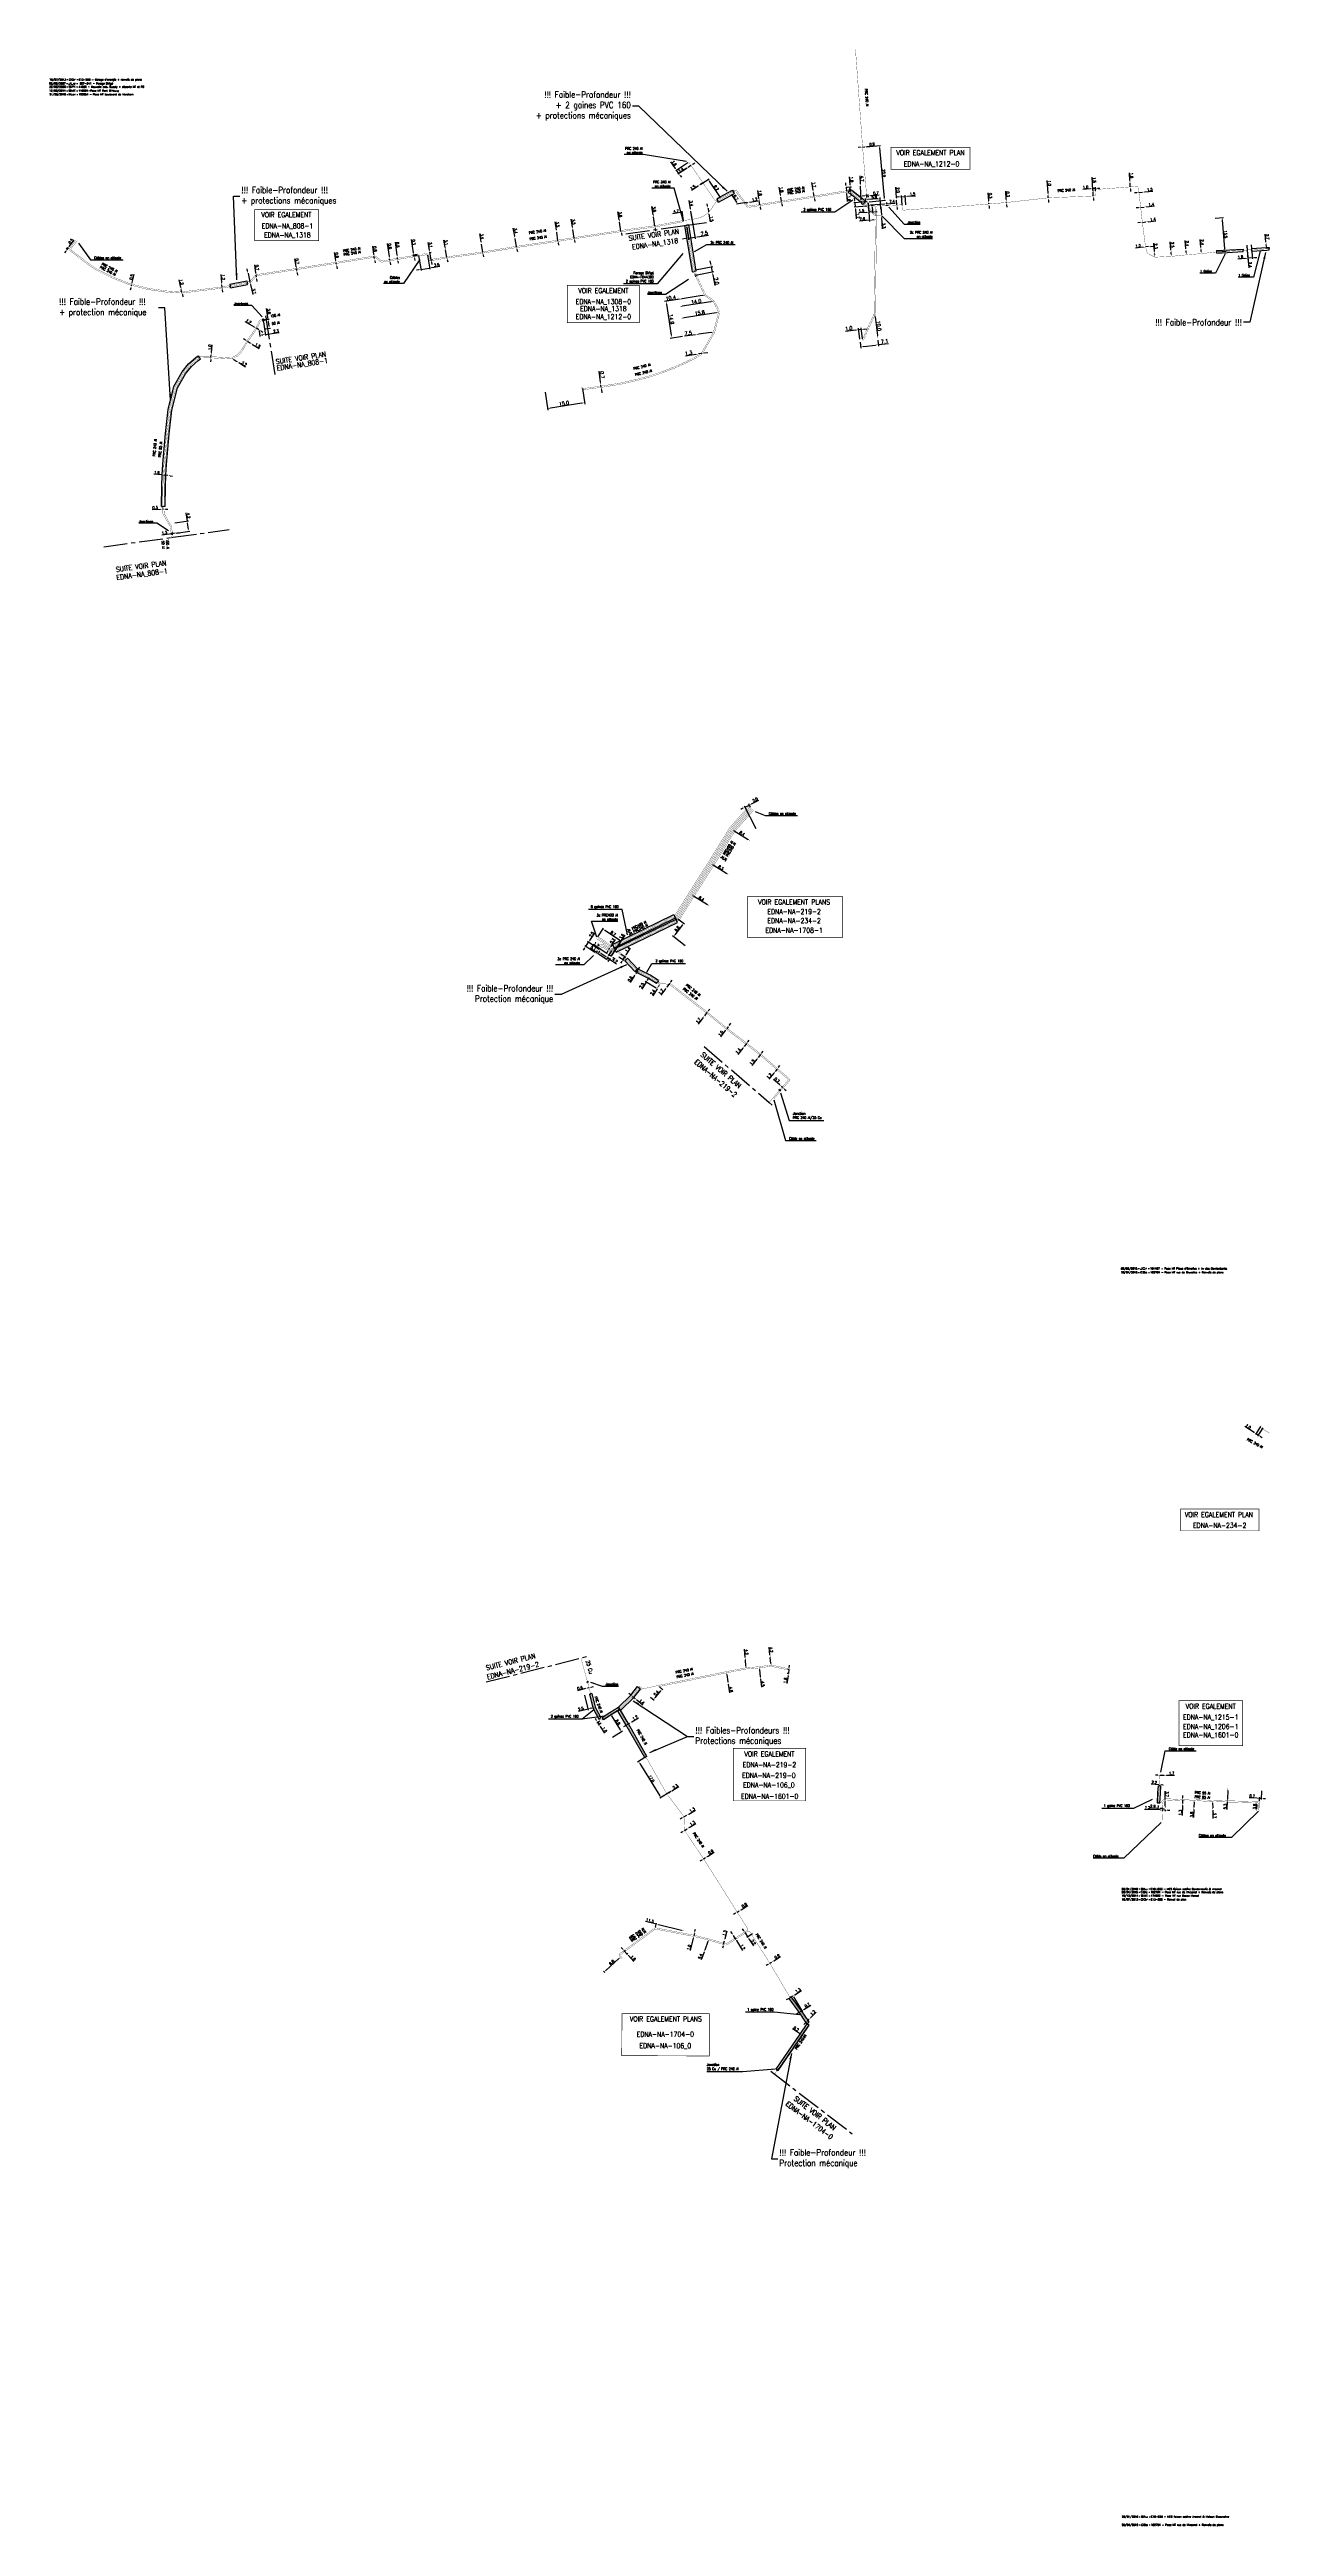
# Model space of a CAD drawing. Header units: millimetres. Extents: x 184513 to 185000, y 128010 to 129000.
import ezdxf
from ezdxf.enums import TextEntityAlignment as Align

# ---------------------------------------------------------------- set-up
doc = ezdxf.new("R2010")
doc.units = ezdxf.units.MM
doc.header["$PDMODE"] = 34
doc.linetypes.add('CENTER2', pattern=[28.575, 19.05, -3.175, 3.175, -3.175])
doc.layers.get('0').update_dxf_attribs({"linetype": 'CONTINUOUS'})
doc.layers.get('DEFPOINTS').update_dxf_attribs({"linetype": 'CONTINUOUS'})
for name, color, linetype in [('M_120', 5, 'M_ST_13'), ('M_300', 7, 'CONTINUOUS'), ('M_400', 7, 'CONTINUOUS'), ('M_420', 7, 'CONTINUOUS'), ('M_900', 7, 'CONTINUOUS'), ('M_930', 7, 'CONTINUOUS')]:
    doc.layers.add(name, color=color, linetype=linetype)
doc.layers.add('M_910', color=7, linetype='CONTINUOUS', plot=False)
doc.styles.get("Standard").update_dxf_attribs({"font": 'romans.shx', "width": 0.85})
doc.linetypes.add('M_ST_13', pattern='A,5,-0.3,["oo",Standard,S=1.5,R=0,X=0,Y=-0.5],-3', length=8.3)
doc.dimstyles.get("Standard").update_dxf_attribs({"dimtxt": 1.5, "dimasz": 1.2, "dimexe": 0.625, "dimexo": 0.625, "dimgap": 0.25, "dimtad": 1, "dimdec": 1, "dimzin": 0, "dimdsep": 46, "dimtxsty": 'Standard', "dimcen": -0.5, "dimadec": 0, "dimazin": 0, "dimtfac": 1, "dimtdec": 1, "dimtmove": 0, "dimatfit": 3, "dimfxl": 0, "dimtolj": 1, "dimtzin": 0, "dimarcsym": 0})

# ---------------------------------------------------------------- blocks, each defined once
blk = doc.blocks.new('*D0')
at = {"layer": 'DEFPOINTS', "color": 0, "linetype": 'Continuous', "transparency": 16777216}
for p in [(184888.02, 128938.64), (184888.02, 128938.64), (184888.04, 128938.34)]:
    blk.add_point(p, dxfattribs=at)
at = {"layer": 'M_120', "color": 0, "linetype": 'Continuous', "lineweight": -2, "transparency": 16777216}
for p, q in [((184887.97, 128939.54), (184887.8, 128942.82)), ((184888.04, 128938.34), (184888.02, 128938.64)), ((184888.09, 128937.45), (184888.14, 128936.55))]:
    blk.add_line(p, q, dxfattribs=at)
at = {"layer": 'M_120', "color": 0, "linetype": 'Continuous', "transparency": 16777216}
for points in [[(184888.12, 128939.55), (184887.82, 128939.53), (184888.02, 128938.64)], [(184888.24, 128937.45), (184887.94, 128937.44), (184888.04, 128938.34)]]:
    blk.add_solid(points, dxfattribs=at)
at = {"layer": 'M_120', "color": 0, "linetype": 'Continuous', "transparency": 16777216, "insert": (184888.61, 128941.67), "char_height": 1.125, "attachment_point": 5, "rotation": 273.13405}
blk.add_mtext('\\A1;0.3', dxfattribs=at)
blk = doc.blocks.new('*D1')
at = {"layer": 'DEFPOINTS', "color": 0, "linetype": 'Continuous', "transparency": 16777216}
for p in [(184895.02, 128939.23), (184895.02, 128939.23), (184895.04, 128938.93)]:
    blk.add_point(p, dxfattribs=at)
at = {"layer": 'M_120', "color": 0, "linetype": 'Continuous', "lineweight": -2, "transparency": 16777216}
for p, q in [((184894.97, 128940.13), (184894.79, 128943.4)), ((184895.04, 128938.93), (184895.02, 128939.23)), ((184895.09, 128938.03), (184895.14, 128937.13))]:
    blk.add_line(p, q, dxfattribs=at)
at = {"layer": 'M_120', "color": 0, "linetype": 'Continuous', "transparency": 16777216}
for points in [[(184895.12, 128940.14), (184894.82, 128940.12), (184895.02, 128939.23)], [(184895.24, 128938.04), (184894.94, 128938.02), (184895.04, 128938.93)]]:
    blk.add_solid(points, dxfattribs=at)
at = {"layer": 'M_120', "color": 0, "linetype": 'Continuous', "transparency": 16777216, "insert": (184895.61, 128942.26), "char_height": 1.125, "attachment_point": 5, "rotation": 273.13405}
blk.add_mtext('\\A1;0.3', dxfattribs=at)
blk = doc.blocks.new('*D2')
at = {"layer": 'DEFPOINTS', "color": 0, "linetype": 'Continuous', "transparency": 16777216}
for p in [(184911.69, 128941.78), (184911.69, 128941.78), (184911.75, 128940.79)]:
    blk.add_point(p, dxfattribs=at)
at = {"layer": 'M_120', "color": 0, "linetype": 'Continuous', "lineweight": -2, "transparency": 16777216}
for p, q in [((184911.65, 128942.68), (184911.37, 128947.76)), ((184911.75, 128940.79), (184911.69, 128941.78)), ((184911.8, 128939.89), (184911.85, 128938.99))]:
    blk.add_line(p, q, dxfattribs=at)
at = {"layer": 'M_120', "color": 0, "linetype": 'Continuous', "transparency": 16777216}
for points in [[(184911.8, 128942.69), (184911.5, 128942.68), (184911.69, 128941.78)], [(184911.95, 128939.9), (184911.65, 128939.88), (184911.75, 128940.79)]]:
    blk.add_solid(points, dxfattribs=at)
at = {"layer": 'M_120', "color": 0, "linetype": 'Continuous', "transparency": 16777216, "insert": (184912.18, 128946.68), "char_height": 1.125, "attachment_point": 5, "rotation": 273.13405}
blk.add_mtext('\\A1;1.0', dxfattribs=at)
blk = doc.blocks.new('*D3')
at = {"layer": 'DEFPOINTS', "color": 0, "linetype": 'Continuous', "transparency": 16777216}
for p in [(184944.42, 128946.77), (184944.42, 128946.77), (184944.51, 128945.17)]:
    blk.add_point(p, dxfattribs=at)
at = {"layer": 'M_120', "color": 0, "linetype": 'Continuous', "lineweight": -2, "transparency": 16777216}
for p, q in [((184944.37, 128947.67), (184944.2, 128950.81)), ((184944.04, 128945.15), (184944.04, 128945.15)), ((184944.51, 128945.17), (184944.42, 128946.77)), ((184944.56, 128944.27), (184944.61, 128943.37))]:
    blk.add_line(p, q, dxfattribs=at)
at = {"layer": 'M_120', "color": 0, "linetype": 'Continuous', "transparency": 16777216}
for points in [[(184944.52, 128947.68), (184944.22, 128947.66), (184944.42, 128946.77)], [(184944.71, 128944.28), (184944.41, 128944.27), (184944.51, 128945.17)]]:
    blk.add_solid(points, dxfattribs=at)
at = {"layer": 'M_120', "color": 0, "linetype": 'Continuous', "transparency": 16777216, "insert": (184945.01, 128949.73), "char_height": 1.125, "attachment_point": 5, "rotation": 273.13405}
blk.add_mtext('\\A1;1.6', dxfattribs=at)
blk = doc.blocks.new('*D4')
at = {"layer": 'DEFPOINTS', "color": 0, "linetype": 'Continuous', "transparency": 16777216}
for p in [(184998.74, 128923.04), (184998.74, 128923.04), (184998.98, 128920.4)]:
    blk.add_point(p, dxfattribs=at)
at = {"layer": 'M_120', "color": 0, "linetype": 'Continuous', "lineweight": -2, "transparency": 16777216}
for p, q in [((184998.74, 128923.04), (184998.44, 128926.31)), ((184998.9, 128921.3), (184998.82, 128922.15))]:
    blk.add_line(p, q, dxfattribs=at)
at = {"layer": 'M_120', "color": 0, "linetype": 'Continuous', "transparency": 16777216}
for points in [[(184998.97, 128922.16), (184998.67, 128922.13), (184998.74, 128923.04)], [(184999.05, 128921.31), (184998.75, 128921.29), (184998.98, 128920.4)]]:
    blk.add_solid(points, dxfattribs=at)
at = {"layer": 'M_120', "color": 0, "linetype": 'Continuous', "transparency": 16777216, "insert": (184999.3, 128925.19), "char_height": 1.125, "attachment_point": 5, "rotation": 275.21199}
blk.add_mtext('\\A1;2.7', dxfattribs=at)
blk = doc.blocks.new('*D5')
at = {"layer": 'DEFPOINTS', "color": 0, "linetype": 'Continuous', "transparency": 16777216}
for p in [(184995.63, 128446.5), (184996.85, 128450.32), (184997.7, 128449.79)]:
    blk.add_point(p, dxfattribs=at)
at = {"layer": 'M_120', "color": 0, "linetype": 'Continuous', "lineweight": -2, "transparency": 16777216}
for p, q in [((184994.02, 128447.51), (184990.31, 128449.85)), ((184996.6, 128449.93), (184994.53, 128446.64)), ((184995.63, 128446.5), (184994.78, 128447.03)), ((184997.45, 128449.4), (184995.38, 128446.1)), ((184996.39, 128446.02), (184997.15, 128445.54))]:
    blk.add_line(p, q, dxfattribs=at)
at = {"layer": 'M_120', "color": 0, "linetype": 'Continuous', "transparency": 16777216}
for points in [[(184994.1, 128447.64), (184993.94, 128447.39), (184994.78, 128447.03)], [(184996.47, 128446.15), (184996.31, 128445.89), (184995.63, 128446.5)]]:
    blk.add_solid(points, dxfattribs=at)
at = {"layer": 'M_120', "color": 0, "linetype": 'Continuous', "transparency": 16777216, "insert": (184991.65, 128449.89), "char_height": 1.125, "attachment_point": 5, "rotation": 327.80592}
blk.add_mtext('\\A1;1.0', dxfattribs=at)
blk = doc.blocks.new('GIS_MODF')
at = {"color": 0, "linetype": 'Continuous', "flags": 128}
for points in [[(-2.26, -0.01), (-1.76, -0.01)], [(1.76, -0.01), (2.26, -0.01)]]:
    blk.add_lwpolyline(points, dxfattribs=at)
at = {"color": 0, "linetype": 'Continuous'}
blk.add_attdef('DATE', text='', height=0.75, dxfattribs=at).set_placement((-2.58, -0.39), align=Align.RIGHT)
at = {"color": 0, "linetype": 'Continuous', "width": 3.590909}
blk.add_attdef('USER', text='', height=0.75, dxfattribs=at).set_placement((-1.52, -0.39), (1.31, -0.39), align=Align.FIT)
at = {"color": 0, "linetype": 'Continuous'}
blk.add_attdef('DESC', (2.53, -0.39), '', height=0.75, dxfattribs=at)
blk = doc.blocks.new('*D6')
at = {"layer": 'DEFPOINTS', "color": 0, "linetype": 'Continuous', "transparency": 16777216}
for p in [(184710.59, 128863.73), (184725.55, 128865.17), (184711.69, 128856.63)]:
    blk.add_point(p, dxfattribs=at)
at = {"layer": 'M_120', "color": 0, "linetype": 'Continuous', "lineweight": -2, "transparency": 16777216}
for p, q in [((184710.69, 128863.11), (184711.79, 128856.01)), ((184725.64, 128864.56), (184726.61, 128858.31)), ((184725.33, 128858.75), (184712.88, 128856.81))]:
    blk.add_line(p, q, dxfattribs=at)
at = {"layer": 'M_120', "color": 0, "linetype": 'Continuous', "transparency": 16777216}
for points in [[(184712.85, 128857.01), (184712.91, 128856.61), (184711.69, 128856.63)], [(184725.3, 128858.94), (184725.36, 128858.55), (184726.52, 128858.93)]]:
    blk.add_solid(points, dxfattribs=at)
at = {"layer": 'M_120', "color": 0, "linetype": 'Continuous', "transparency": 16777216, "insert": (184718.27, 128858.66), "char_height": 1.5, "attachment_point": 5, "rotation": 8.83235}
blk.add_mtext('\\A1;15.0', dxfattribs=at)
blk = doc.blocks.new('*D7')
at = {"layer": 'DEFPOINTS', "color": 0, "linetype": 'Continuous', "transparency": 16777216}
for p in [(184732.99, 128866), (184732.99, 128866), (184733.08, 128865.31)]:
    blk.add_point(p, dxfattribs=at)
at = {"layer": 'M_120', "color": 0, "linetype": 'Continuous', "lineweight": -2, "transparency": 16777216}
for p, q in [((184732.83, 128867.19), (184732.26, 128871.53)), ((184733.08, 128865.31), (184732.99, 128866)), ((184733.23, 128864.12), (184733.39, 128862.93))]:
    blk.add_line(p, q, dxfattribs=at)
at = {"layer": 'M_120', "color": 0, "linetype": 'Continuous', "transparency": 16777216}
for points in [[(184733.03, 128867.22), (184732.63, 128867.17), (184732.99, 128866)], [(184733.43, 128864.14), (184733.03, 128864.09), (184733.08, 128865.31)]]:
    blk.add_solid(points, dxfattribs=at)
at = {"layer": 'M_120', "color": 0, "linetype": 'Continuous', "transparency": 16777216, "insert": (184733.46, 128870.08), "char_height": 1.5, "attachment_point": 5, "rotation": 277.44119}
blk.add_mtext('\\A1;0.7', dxfattribs=at)
blk = doc.blocks.new('*D8')
at = {"layer": 'DEFPOINTS', "color": 0, "linetype": 'Continuous', "transparency": 16777216}
for p in [(184772.06, 128878.44), (184772.06, 128878.44), (184773.34, 128878.65)]:
    blk.add_point(p, dxfattribs=at)
at = {"layer": 'M_120', "color": 0, "linetype": 'Continuous', "lineweight": -2, "transparency": 16777216}
for p, q in [((184770.87, 128878.24), (184766.74, 128877.56)), ((184773.34, 128878.65), (184772.06, 128878.44)), ((184774.52, 128878.85), (184775.71, 128879.04))]:
    blk.add_line(p, q, dxfattribs=at)
at = {"layer": 'M_120', "color": 0, "linetype": 'Continuous', "transparency": 16777216}
for points in [[(184770.84, 128878.44), (184770.91, 128878.04), (184772.06, 128878.44)], [(184774.49, 128879.04), (184774.56, 128878.65), (184773.34, 128878.65)]]:
    blk.add_solid(points, dxfattribs=at)
at = {"layer": 'M_120', "color": 0, "linetype": 'Continuous', "transparency": 16777216, "insert": (184768.05, 128878.79), "char_height": 1.5, "attachment_point": 5, "rotation": 9.39583}
blk.add_mtext('\\A1;1.3', dxfattribs=at)
blk = doc.blocks.new('*D9')
at = {"layer": 'DEFPOINTS', "color": 0, "linetype": 'Continuous', "transparency": 16777216}
for p in [(184770.79, 128886.12), (184770.79, 128886.12), (184778.22, 128887.1)]:
    blk.add_point(p, dxfattribs=at)
at = {"layer": 'M_120', "color": 0, "linetype": 'Continuous', "lineweight": -2, "transparency": 16777216}
for p, q in [((184770.79, 128886.12), (184766.45, 128885.55)), ((184777.03, 128886.95), (184771.98, 128886.28))]:
    blk.add_line(p, q, dxfattribs=at)
at = {"layer": 'M_120', "color": 0, "linetype": 'Continuous', "transparency": 16777216}
for points in [[(184771.95, 128886.48), (184772, 128886.08), (184770.79, 128886.12)], [(184777.01, 128887.15), (184777.06, 128886.75), (184778.22, 128887.1)]]:
    blk.add_solid(points, dxfattribs=at)
at = {"layer": 'M_120', "color": 0, "linetype": 'Continuous', "transparency": 16777216, "insert": (184767.89, 128886.75), "char_height": 1.5, "attachment_point": 5, "rotation": 7.50678}
blk.add_mtext('\\A1;7.5', dxfattribs=at)
blk = doc.blocks.new('*D10')
at = {"layer": 'DEFPOINTS', "color": 0, "linetype": 'Continuous', "transparency": 16777216}
for p in [(184764.34, 128900.31), (184761.32, 128884.76), (184766.17, 128885.52)]:
    blk.add_point(p, dxfattribs=at)
at = {"layer": 'M_120', "color": 0, "linetype": 'Continuous', "lineweight": -2, "transparency": 16777216}
for p, q in [((184763.73, 128900.22), (184758.4, 128899.38)), ((184759.2, 128898.29), (184761.14, 128885.94)), ((184765.55, 128885.42), (184760.7, 128884.66))]:
    blk.add_line(p, q, dxfattribs=at)
at = {"layer": 'M_120', "color": 0, "linetype": 'Continuous', "transparency": 16777216}
for points in [[(184759.4, 128898.32), (184759, 128898.26), (184759.01, 128899.48)], [(184761.33, 128885.97), (184760.94, 128885.91), (184761.32, 128884.76)]]:
    blk.add_solid(points, dxfattribs=at)
at = {"layer": 'M_120', "color": 0, "linetype": 'Continuous', "transparency": 16777216, "insert": (184761.16, 128892.27), "char_height": 1.5, "attachment_point": 5, "rotation": 278.91051}
blk.add_mtext('\\A1;14.9', dxfattribs=at)
blk = doc.blocks.new('*D11')
at = {"layer": 'DEFPOINTS', "color": 0, "linetype": 'Continuous', "transparency": 16777216}
for p in [(184764.34, 128900.31), (184764.34, 128900.31), (184774.62, 128901.92)]:
    blk.add_point(p, dxfattribs=at)
at = {"layer": 'M_120', "color": 0, "linetype": 'Continuous', "lineweight": -2, "transparency": 16777216}
for p, q in [((184764.34, 128900.31), (184758.95, 128899.47)), ((184773.43, 128901.74), (184765.53, 128900.5))]:
    blk.add_line(p, q, dxfattribs=at)
at = {"layer": 'M_120', "color": 0, "linetype": 'Continuous', "transparency": 16777216}
for points in [[(184765.5, 128900.7), (184765.56, 128900.3), (184764.34, 128900.31)], [(184773.4, 128901.94), (184773.46, 128901.54), (184774.62, 128901.92)]]:
    blk.add_solid(points, dxfattribs=at)
at = {"layer": 'M_120', "color": 0, "linetype": 'Continuous', "transparency": 16777216, "insert": (184760.9, 128900.78), "char_height": 1.5, "attachment_point": 5, "rotation": 8.91051}
blk.add_mtext('\\A1;10.4', dxfattribs=at)
blk = doc.blocks.new('*D12')
at = {"layer": 'DEFPOINTS', "color": 0, "linetype": 'Continuous', "transparency": 16777216}
for p in [(184767.21, 128929.85), (184768.9, 128935.5), (184770.53, 128925.04)]:
    blk.add_point(p, dxfattribs=at)
at = {"layer": 'M_120', "color": 0, "linetype": 'Continuous', "lineweight": -2, "transparency": 16777216}
for p, q in [((184768.99, 128934.89), (184770.63, 128924.42)), ((184766.83, 128924.49), (184765.65, 128924.31)), ((184767.3, 128929.24), (184768.12, 128924.05)), ((184768.02, 128924.66), (184770.53, 128925.04)), ((184771.72, 128925.21), (184776.04, 128925.86))]:
    blk.add_line(p, q, dxfattribs=at)
at = {"layer": 'M_120', "color": 0, "linetype": 'Continuous', "transparency": 16777216}
for points in [[(184766.8, 128924.68), (184766.86, 128924.29), (184768.02, 128924.66)], [(184771.69, 128925.41), (184771.75, 128925.01), (184770.53, 128925.04)]]:
    blk.add_solid(points, dxfattribs=at)
at = {"layer": 'M_120', "color": 0, "linetype": 'Continuous', "transparency": 16777216, "insert": (184774.33, 128926.61), "char_height": 1.5, "attachment_point": 5, "rotation": 8.45491}
blk.add_mtext('\\A1;2.5', dxfattribs=at)
blk = doc.blocks.new('*D13')
at = {"layer": 'DEFPOINTS', "color": 0, "linetype": 'Continuous', "transparency": 16777216}
for p in [(184770.13, 128911.88), (184770.85, 128909.99), (184777.1, 128913.22)]:
    blk.add_point(p, dxfattribs=at)
at = {"layer": 'M_120', "color": 0, "linetype": 'Continuous', "lineweight": -2, "transparency": 16777216}
for p, q in [((184770.75, 128912), (184777.71, 128913.34)), ((184771.46, 128910.1), (184778.09, 128911.37)), ((184776.87, 128914.4), (184776.65, 128915.58)), ((184777.1, 128913.22), (184777.48, 128911.25)), ((184777.7, 128910.08), (184778.52, 128905.78))]:
    blk.add_line(p, q, dxfattribs=at)
at = {"layer": 'M_120', "color": 0, "linetype": 'Continuous', "transparency": 16777216}
for points in [[(184777.07, 128914.44), (184776.68, 128914.36), (184777.1, 128913.22)], [(184777.9, 128910.11), (184777.51, 128910.04), (184777.48, 128911.25)]]:
    blk.add_solid(points, dxfattribs=at)
at = {"layer": 'M_120', "color": 0, "linetype": 'Continuous', "transparency": 16777216, "insert": (184779.21, 128907.53), "char_height": 1.5, "attachment_point": 5, "rotation": 280.84473}
blk.add_mtext('\\A1;2.0', dxfattribs=at)
blk = doc.blocks.new('*D14')
at = {"layer": 'DEFPOINTS', "color": 0, "linetype": 'Continuous', "transparency": 16777216}
for p in [(184765.05, 128892.68), (184765.05, 128892.68), (184780.25, 128895.07)]:
    blk.add_point(p, dxfattribs=at)
at = {"layer": 'M_120', "color": 0, "linetype": 'Continuous', "lineweight": -2, "transparency": 16777216}
blk.add_line((184779.06, 128894.88), (184766.23, 128892.87), dxfattribs=at)
at = {"layer": 'M_120', "color": 0, "linetype": 'Continuous', "transparency": 16777216}
for points in [[(184766.2, 128893.06), (184766.27, 128892.67), (184765.05, 128892.68)], [(184779.03, 128895.08), (184779.09, 128894.69), (184780.25, 128895.07)]]:
    blk.add_solid(points, dxfattribs=at)
at = {"layer": 'M_120', "color": 0, "linetype": 'Continuous', "transparency": 16777216, "insert": (184772.49, 128894.86), "char_height": 1.5, "attachment_point": 5, "rotation": 8.94293}
blk.add_mtext('\\A1;15.8', dxfattribs=at)
blk = doc.blocks.new('*D15')
at = {"layer": 'DEFPOINTS', "color": 0, "linetype": 'Continuous', "transparency": 16777216}
for p in [(184764.33, 128897.28), (184764.33, 128897.28), (184778.16, 128899.45)]:
    blk.add_point(p, dxfattribs=at)
at = {"layer": 'M_120', "color": 0, "linetype": 'Continuous', "lineweight": -2, "transparency": 16777216}
blk.add_line((184776.97, 128899.26), (184765.51, 128897.47), dxfattribs=at)
at = {"layer": 'M_120', "color": 0, "linetype": 'Continuous', "transparency": 16777216}
for points in [[(184765.48, 128897.67), (184765.54, 128897.27), (184764.33, 128897.28)], [(184776.94, 128899.46), (184777, 128899.07), (184778.16, 128899.45)]]:
    blk.add_solid(points, dxfattribs=at)
at = {"layer": 'M_120', "color": 0, "linetype": 'Continuous', "transparency": 16777216, "insert": (184771.09, 128899.35), "char_height": 1.5, "attachment_point": 5, "rotation": 8.91051}
blk.add_mtext('\\A1;14.0', dxfattribs=at)
blk = doc.blocks.new('*D16')
at = {"layer": 'DEFPOINTS', "color": 0, "linetype": 'Continuous', "transparency": 16777216}
for p in [(184836.03, 128888.09), (184836.55, 128883.71), (184837.55, 128883.83)]:
    blk.add_point(p, dxfattribs=at)
at = {"layer": 'M_120', "color": 0, "linetype": 'Continuous', "lineweight": -2, "transparency": 16777216}
for p, q in [((184834.84, 128887.95), (184830.68, 128887.45)), ((184836.48, 128884.33), (184835.96, 128888.71)), ((184837.03, 128888.21), (184836.03, 128888.09)), ((184837.47, 128884.45), (184836.95, 128888.83)), ((184838.22, 128888.35), (184839.41, 128888.49))]:
    blk.add_line(p, q, dxfattribs=at)
at = {"layer": 'M_120', "color": 0, "linetype": 'Continuous', "transparency": 16777216}
for points in [[(184834.82, 128888.15), (184834.86, 128887.75), (184836.03, 128888.09)], [(184838.19, 128888.55), (184838.24, 128888.15), (184837.03, 128888.21)]]:
    blk.add_solid(points, dxfattribs=at)
at = {"layer": 'M_120', "color": 0, "linetype": 'Continuous', "transparency": 16777216, "insert": (184832.05, 128888.62), "char_height": 1.5, "attachment_point": 5, "rotation": 6.79046}
blk.add_mtext('\\A1;1.0', dxfattribs=at)
blk = doc.blocks.new('*D17')
at = {"layer": 'DEFPOINTS', "color": 0, "linetype": 'Continuous', "transparency": 16777216}
for p in [(184836.55, 128883.71), (184836.84, 128881.3), (184843.6, 128884.55)]:
    blk.add_point(p, dxfattribs=at)
at = {"layer": 'M_120', "color": 0, "linetype": 'Continuous', "lineweight": -2, "transparency": 16777216}
for p, q in [((184836.63, 128883.09), (184836.91, 128880.68)), ((184838.03, 128881.45), (184842.7, 128882)), ((184843.68, 128883.93), (184843.96, 128881.52)), ((184843.89, 128882.14), (184847.87, 128882.62))]:
    blk.add_line(p, q, dxfattribs=at)
at = {"layer": 'M_120', "color": 0, "linetype": 'Continuous', "transparency": 16777216}
for points in [[(184838.01, 128881.64), (184838.06, 128881.25), (184836.84, 128881.3)], [(184842.68, 128882.2), (184842.72, 128881.8), (184843.89, 128882.14)]]:
    blk.add_solid(points, dxfattribs=at)
at = {"layer": 'M_120', "color": 0, "linetype": 'Continuous', "transparency": 16777216, "insert": (184846.36, 128883.44), "char_height": 1.5, "attachment_point": 5, "rotation": 6.79006}
blk.add_mtext('\\A1;7.1', dxfattribs=at)
blk = doc.blocks.new('*D18')
at = {"layer": 'DEFPOINTS', "color": 0, "linetype": 'Continuous', "transparency": 16777216}
for p in [(184842.42, 128894.48), (184843.6, 128884.55), (184843.6, 128884.55)]:
    blk.add_point(p, dxfattribs=at)
at = {"layer": 'M_120', "color": 0, "linetype": 'Continuous', "lineweight": -2, "transparency": 16777216}
blk.add_line((184842.56, 128893.29), (184843.46, 128885.74), dxfattribs=at)
at = {"layer": 'M_120', "color": 0, "linetype": 'Continuous', "transparency": 16777216}
for points in [[(184842.76, 128893.31), (184842.37, 128893.26), (184842.42, 128894.48)], [(184843.66, 128885.76), (184843.26, 128885.72), (184843.6, 128884.55)]]:
    blk.add_solid(points, dxfattribs=at)
at = {"layer": 'M_120', "color": 0, "linetype": 'Continuous', "transparency": 16777216, "insert": (184844.01, 128889.63), "char_height": 1.5, "attachment_point": 5, "rotation": 276.79006}
blk.add_mtext('\\A1;10.0', dxfattribs=at)
blk = doc.blocks.new('*D19')
at = {"layer": 'DEFPOINTS', "color": 0, "transparency": 16777216}
for p in [(184851.17, 128939.87), (184851.17, 128939.87), (184851.28, 128937.88)]:
    blk.add_point(p, dxfattribs=at)
at = {"layer": 'M_120', "color": 0, "lineweight": -2, "transparency": 16777216}
for p, q in [((184851.12, 128940.77), (184850.89, 128945.04)), ((184851.28, 128937.88), (184851.17, 128939.87)), ((184851.33, 128936.98), (184851.38, 128936.08))]:
    blk.add_line(p, q, dxfattribs=at)
at = {"layer": 'M_120', "color": 0, "transparency": 16777216}
for points in [[(184851.27, 128940.78), (184850.97, 128940.77), (184851.17, 128939.87)], [(184851.48, 128936.99), (184851.18, 128936.97), (184851.28, 128937.88)]]:
    blk.add_solid(points, dxfattribs=at)
at = {"layer": 'M_120', "color": 0, "transparency": 16777216, "insert": (184851.7, 128943.9), "char_height": 1.125, "attachment_point": 5, "rotation": 273.13405}
blk.add_mtext('\\A1;2.0', dxfattribs=at)
blk = doc.blocks.new('*D20')
at = {"layer": 'DEFPOINTS', "color": 0, "linetype": 'Continuous', "transparency": 16777216}
for p in [(184839.27, 128940.51), (184839.88, 128941.69), (184839.97, 128940.56)]:
    blk.add_point(p, dxfattribs=at)
at = {"layer": 'M_120', "color": 0, "linetype": 'Continuous', "lineweight": -2, "transparency": 16777216}
for p, q in [((184838.29, 128941.57), (184837.39, 128941.51)), ((184839.23, 128940.98), (184839.15, 128942.11)), ((184839.19, 128941.64), (184839.88, 128941.69)), ((184839.93, 128941.03), (184839.85, 128942.16)), ((184840.78, 128941.75), (184844.13, 128942))]:
    blk.add_line(p, q, dxfattribs=at)
at = {"layer": 'M_120', "color": 0, "linetype": 'Continuous', "transparency": 16777216}
for points in [[(184838.28, 128941.72), (184838.3, 128941.42), (184839.19, 128941.64)], [(184840.77, 128941.9), (184840.79, 128941.61), (184839.88, 128941.69)]]:
    blk.add_solid(points, dxfattribs=at)
at = {"layer": 'M_120', "color": 0, "linetype": 'Continuous', "transparency": 16777216, "insert": (184842.89, 128942.66), "char_height": 1.125, "attachment_point": 5, "rotation": 4.17286}
blk.add_mtext('\\A1;0.7', dxfattribs=at)
blk = doc.blocks.new('*D21')
at = {"layer": 'DEFPOINTS', "color": 0, "linetype": 'Continuous', "transparency": 16777216}
for p in [(184838.46, 128961.18), (184846.22, 128939.78), (184839.78, 128939.21)]:
    blk.add_point(p, dxfattribs=at)
at = {"layer": 'M_120', "color": 0, "linetype": 'Continuous', "lineweight": -2, "transparency": 16777216}
for p, q in [((184838.93, 128961.22), (184844.75, 128961.74)), ((184844.36, 128960.8), (184846.14, 128940.68)), ((184840.25, 128939.25), (184846.68, 128939.82))]:
    blk.add_line(p, q, dxfattribs=at)
at = {"layer": 'M_120', "color": 0, "linetype": 'Continuous', "transparency": 16777216}
for points in [[(184844.51, 128960.81), (184844.22, 128960.78), (184844.29, 128961.69)], [(184846.29, 128940.69), (184845.99, 128940.66), (184846.22, 128939.78)]]:
    blk.add_solid(points, dxfattribs=at)
at = {"layer": 'M_120', "color": 0, "linetype": 'Continuous', "transparency": 16777216, "insert": (184846.01, 128950.63), "char_height": 1.125, "attachment_point": 5, "rotation": 275.03419}
blk.add_mtext('\\A1;22.0', dxfattribs=at)
blk = doc.blocks.new('*D22')
at = {"layer": 'DEFPOINTS', "color": 0, "linetype": 'Continuous', "transparency": 16777216}
for p in [(184837.56, 128961.1), (184838.46, 128961.18), (184838.46, 128961.18)]:
    blk.add_point(p, dxfattribs=at)
at = {"layer": 'M_120', "color": 0, "linetype": 'Continuous', "lineweight": -2, "transparency": 16777216}
for p, q in [((184836.67, 128961.02), (184835.77, 128960.94)), ((184837.56, 128961.1), (184838.46, 128961.18)), ((184839.36, 128961.26), (184842.58, 128961.54))]:
    blk.add_line(p, q, dxfattribs=at)
at = {"layer": 'M_120', "color": 0, "linetype": 'Continuous', "transparency": 16777216}
for points in [[(184836.65, 128961.17), (184836.68, 128960.87), (184837.56, 128961.1)], [(184839.34, 128961.41), (184839.37, 128961.11), (184838.46, 128961.18)]]:
    blk.add_solid(points, dxfattribs=at)
at = {"layer": 'M_120', "color": 0, "linetype": 'Continuous', "transparency": 16777216, "insert": (184841.35, 128962.19), "char_height": 1.125, "attachment_point": 5, "rotation": 5.03419}
blk.add_mtext('\\A1;0.9', dxfattribs=at)
blk = doc.blocks.new('*D23')
at = {"layer": 'DEFPOINTS', "color": 0, "linetype": 'Continuous', "transparency": 16777216}
for p in [(184839.78, 128939.21), (184840.09, 128935.07), (184841.41, 128937.57)]:
    blk.add_point(p, dxfattribs=at)
at = {"layer": 'M_120', "color": 0, "linetype": 'Continuous', "lineweight": -2, "transparency": 16777216}
for p, q in [((184839.19, 128935), (184836.06, 128934.77)), ((184839.81, 128938.74), (184840.12, 128934.6)), ((184841.58, 128935.18), (184840.09, 128935.07)), ((184841.44, 128937.1), (184841.62, 128934.71)), ((184842.48, 128935.25), (184843.38, 128935.31))]:
    blk.add_line(p, q, dxfattribs=at)
at = {"layer": 'M_120', "color": 0, "linetype": 'Continuous', "transparency": 16777216}
for points in [[(184839.18, 128935.15), (184839.2, 128934.85), (184840.09, 128935.07)], [(184842.47, 128935.4), (184842.49, 128935.1), (184841.58, 128935.18)]]:
    blk.add_solid(points, dxfattribs=at)
at = {"layer": 'M_120', "color": 0, "linetype": 'Continuous', "transparency": 16777216, "insert": (184837.12, 128935.6), "char_height": 1.125, "attachment_point": 5, "rotation": 4.23573}
blk.add_mtext('\\A1;1.5', dxfattribs=at)
blk = doc.blocks.new('*D24')
at = {"layer": 'DEFPOINTS', "color": 0, "linetype": 'Continuous', "transparency": 16777216}
for p in [(184839.78, 128939.21), (184840.33, 128931.83), (184842.92, 128932.02)]:
    blk.add_point(p, dxfattribs=at)
at = {"layer": 'M_120', "color": 0, "linetype": 'Continuous', "lineweight": -2, "transparency": 16777216}
for p, q in [((184840.33, 128931.83), (184836.31, 128931.53)), ((184839.81, 128938.74), (184840.36, 128931.36)), ((184842.02, 128931.95), (184841.22, 128931.89))]:
    blk.add_line(p, q, dxfattribs=at)
at = {"layer": 'M_120', "color": 0, "linetype": 'Continuous', "transparency": 16777216}
for points in [[(184841.21, 128932.04), (184841.24, 128931.74), (184840.33, 128931.83)], [(184842.01, 128932.1), (184842.03, 128931.8), (184842.92, 128932.02)]]:
    blk.add_solid(points, dxfattribs=at)
at = {"layer": 'M_120', "color": 0, "linetype": 'Continuous', "transparency": 16777216, "insert": (184837.44, 128932.36), "char_height": 1.125, "attachment_point": 5, "rotation": 4.23573}
blk.add_mtext('\\A1;2.6', dxfattribs=at)
blk = doc.blocks.new('*D25')
at = {"layer": 'DEFPOINTS', "color": 0, "linetype": 'Continuous', "transparency": 16777216}
for p in [(184834.52, 128938.82), (184839.78, 128939.21), (184839.91, 128937.52)]:
    blk.add_point(p, dxfattribs=at)
at = {"layer": 'M_120', "color": 0, "linetype": 'Continuous', "lineweight": -2, "transparency": 16777216}
for p, q in [((184834.45, 128939.72), (184834.38, 128940.62)), ((184839.31, 128939.18), (184834.05, 128938.79)), ((184839.44, 128937.48), (184834.17, 128937.09)), ((184834.52, 128938.82), (184834.64, 128937.13)), ((184834.71, 128936.23), (184834.99, 128932.43))]:
    blk.add_line(p, q, dxfattribs=at)
at = {"layer": 'M_120', "color": 0, "linetype": 'Continuous', "transparency": 16777216}
for points in [[(184834.6, 128939.73), (184834.3, 128939.71), (184834.52, 128938.82)], [(184834.86, 128936.24), (184834.56, 128936.22), (184834.64, 128937.13)]]:
    blk.add_solid(points, dxfattribs=at)
at = {"layer": 'M_120', "color": 0, "linetype": 'Continuous', "transparency": 16777216, "insert": (184835.65, 128933.6), "char_height": 1.125, "attachment_point": 5, "rotation": 274.23573}
blk.add_mtext('\\A1;1.7', dxfattribs=at)
blk = doc.blocks.new('*D26')
at = {"layer": 'DEFPOINTS', "color": 0, "linetype": 'Continuous', "transparency": 16777216}
for p in [(184839.78, 128939.21), (184839.88, 128937.89), (184847.31, 128937.75)]:
    blk.add_point(p, dxfattribs=at)
at = {"layer": 'M_120', "color": 0, "linetype": 'Continuous', "lineweight": -2, "transparency": 16777216}
for p, q in [((184839.81, 128938.74), (184839.91, 128937.42)), ((184840.78, 128937.96), (184846.36, 128938.37)), ((184847.27, 128938.22), (184847.22, 128938.9)), ((184847.26, 128938.44), (184850.57, 128938.68))]:
    blk.add_line(p, q, dxfattribs=at)
at = {"layer": 'M_120', "color": 0, "linetype": 'Continuous', "transparency": 16777216}
for points in [[(184840.76, 128938.1), (184840.79, 128937.81), (184839.88, 128937.89)], [(184846.35, 128938.52), (184846.37, 128938.22), (184847.26, 128938.44)]]:
    blk.add_solid(points, dxfattribs=at)
at = {"layer": 'M_120', "color": 0, "linetype": 'Continuous', "transparency": 16777216, "insert": (184849.31, 128939.34), "char_height": 1.125, "attachment_point": 5, "rotation": 4.23573}
blk.add_mtext('\\A1;7.4', dxfattribs=at)
blk = doc.blocks.new('*D27')
at = {"layer": 'DEFPOINTS', "color": 0, "linetype": 'Continuous', "transparency": 16777216}
for p in [(184854.64, 128941.35), (184853.42, 128937.47), (184854.92, 128937.58)]:
    blk.add_point(p, dxfattribs=at)
at = {"layer": 'M_120', "color": 0, "linetype": 'Continuous', "lineweight": -2, "transparency": 16777216}
for p, q in [((184852.24, 128941.18), (184851.35, 128941.11)), ((184853.39, 128937.93), (184853.11, 128941.71)), ((184853.14, 128941.24), (184854.64, 128941.35)), ((184854.88, 128938.04), (184854.6, 128941.82)), ((184855.53, 128941.42), (184858.67, 128941.65))]:
    blk.add_line(p, q, dxfattribs=at)
at = {"layer": 'M_120', "color": 0, "linetype": 'Continuous', "transparency": 16777216}
for points in [[(184852.23, 128941.33), (184852.25, 128941.03), (184853.14, 128941.24)], [(184855.52, 128941.57), (184855.54, 128941.27), (184854.64, 128941.35)]]:
    blk.add_solid(points, dxfattribs=at)
at = {"layer": 'M_120', "color": 0, "linetype": 'Continuous', "transparency": 16777216, "insert": (184857.49, 128942.32), "char_height": 1.125, "attachment_point": 5, "rotation": 4.23573}
blk.add_mtext('\\A1;1.5', dxfattribs=at)
blk = doc.blocks.new('*D28')
at = {"layer": 'DEFPOINTS', "color": 0, "linetype": 'Continuous', "transparency": 16777216}
for p in [(184929.67, 128943), (184929.67, 128943), (184929.75, 128941.5)]:
    blk.add_point(p, dxfattribs=at)
at = {"layer": 'M_120', "color": 0, "linetype": 'Continuous', "lineweight": -2, "transparency": 16777216}
for p, q in [((184929.62, 128943.9), (184929.34, 128949.02)), ((184929.75, 128941.5), (184929.67, 128943)), ((184929.8, 128940.6), (184929.85, 128939.71))]:
    blk.add_line(p, q, dxfattribs=at)
at = {"layer": 'M_120', "color": 0, "linetype": 'Continuous', "transparency": 16777216}
for points in [[(184929.77, 128943.91), (184929.47, 128943.89), (184929.67, 128943)], [(184929.95, 128940.61), (184929.65, 128940.6), (184929.75, 128941.5)]]:
    blk.add_solid(points, dxfattribs=at)
at = {"layer": 'M_120', "color": 0, "linetype": 'Continuous', "transparency": 16777216, "insert": (184930.15, 128947.94), "char_height": 1.125, "attachment_point": 5, "rotation": 273.13405}
blk.add_mtext('\\A1;1.5', dxfattribs=at)
blk = doc.blocks.new('*D29')
at = {"layer": 'DEFPOINTS', "color": 0, "linetype": 'Continuous', "transparency": 16777216}
for p in [(184929.59, 128944.47), (184929.67, 128943), (184930.67, 128943.07)]:
    blk.add_point(p, dxfattribs=at)
at = {"layer": 'M_120', "color": 0, "linetype": 'Continuous', "lineweight": -2, "transparency": 16777216}
for p, q in [((184928.69, 128944.41), (184925.56, 128944.18)), ((184929.65, 128943.47), (184929.57, 128944.94)), ((184930.59, 128944.54), (184929.59, 128944.47)), ((184930.64, 128943.54), (184930.56, 128945.01)), ((184931.49, 128944.61), (184932.38, 128944.67))]:
    blk.add_line(p, q, dxfattribs=at)
at = {"layer": 'M_120', "color": 0, "linetype": 'Continuous', "transparency": 16777216}
for points in [[(184928.68, 128944.56), (184928.71, 128944.26), (184929.59, 128944.47)], [(184931.48, 128944.76), (184931.5, 128944.46), (184930.59, 128944.54)]]:
    blk.add_solid(points, dxfattribs=at)
at = {"layer": 'M_120', "color": 0, "linetype": 'Continuous', "transparency": 16777216, "insert": (184926.63, 128945.01), "char_height": 1.125, "attachment_point": 5, "rotation": 4.08516}
blk.add_mtext('\\A1;1.0', dxfattribs=at)
blk = doc.blocks.new('*D30')
at = {"layer": 'DEFPOINTS', "color": 0, "linetype": 'Continuous', "transparency": 16777216}
for p in [(184947.97, 128942.93), (184949.46, 128943.08), (184949.46, 128943.08)]:
    blk.add_point(p, dxfattribs=at)
at = {"layer": 'M_120', "color": 0, "linetype": 'Continuous', "lineweight": -2, "transparency": 16777216}
for p, q in [((184947.07, 128942.84), (184946.18, 128942.75)), ((184947.97, 128942.93), (184949.46, 128943.08)), ((184950.36, 128943.17), (184953.49, 128943.48))]:
    blk.add_line(p, q, dxfattribs=at)
at = {"layer": 'M_120', "color": 0, "linetype": 'Continuous', "transparency": 16777216}
for points in [[(184947.06, 128942.99), (184947.09, 128942.69), (184947.97, 128942.93)], [(184950.34, 128943.32), (184950.37, 128943.02), (184949.46, 128943.08)]]:
    blk.add_solid(points, dxfattribs=at)
at = {"layer": 'M_120', "color": 0, "linetype": 'Continuous', "transparency": 16777216, "insert": (184952.3, 128944.12), "char_height": 1.125, "attachment_point": 5, "rotation": 5.69195}
blk.add_mtext('\\A1;1.5', dxfattribs=at)
blk = doc.blocks.new('*D31')
at = {"layer": 'DEFPOINTS', "color": 0, "linetype": 'Continuous', "transparency": 16777216}
for p in [(184948.68, 128936.95), (184950.07, 128937.11), (184950.07, 128937.11)]:
    blk.add_point(p, dxfattribs=at)
at = {"layer": 'M_120', "color": 0, "linetype": 'Continuous', "lineweight": -2, "transparency": 16777216}
for p, q in [((184947.79, 128936.84), (184946.89, 128936.74)), ((184948.68, 128936.95), (184950.07, 128937.11)), ((184950.97, 128937.22), (184954.13, 128937.59))]:
    blk.add_line(p, q, dxfattribs=at)
at = {"layer": 'M_120', "color": 0, "linetype": 'Continuous', "transparency": 16777216}
for points in [[(184947.77, 128936.99), (184947.81, 128936.7), (184948.68, 128936.95)], [(184950.95, 128937.37), (184950.98, 128937.07), (184950.07, 128937.11)]]:
    blk.add_solid(points, dxfattribs=at)
at = {"layer": 'M_120', "color": 0, "linetype": 'Continuous', "transparency": 16777216, "insert": (184952.91, 128938.2), "char_height": 1.125, "attachment_point": 5, "rotation": 6.71749}
blk.add_mtext('\\A1;1.4', dxfattribs=at)
blk = doc.blocks.new('*D32')
at = {"layer": 'DEFPOINTS', "color": 0, "linetype": 'Continuous', "transparency": 16777216}
for p in [(184949.34, 128930.99), (184950.73, 128931.15), (184950.73, 128931.15)]:
    blk.add_point(p, dxfattribs=at)
at = {"layer": 'M_120', "color": 0, "linetype": 'Continuous', "lineweight": -2, "transparency": 16777216}
for p, q in [((184948.45, 128930.88), (184947.55, 128930.78)), ((184949.34, 128930.99), (184950.73, 128931.15)), ((184951.62, 128931.26), (184954.79, 128931.63))]:
    blk.add_line(p, q, dxfattribs=at)
at = {"layer": 'M_120', "color": 0, "linetype": 'Continuous', "transparency": 16777216}
for points in [[(184948.43, 128931.03), (184948.46, 128930.74), (184949.34, 128930.99)], [(184951.61, 128931.41), (184951.64, 128931.11), (184950.73, 128931.15)]]:
    blk.add_solid(points, dxfattribs=at)
at = {"layer": 'M_120', "color": 0, "linetype": 'Continuous', "transparency": 16777216, "insert": (184953.57, 128932.24), "char_height": 1.125, "attachment_point": 5, "rotation": 6.71749}
blk.add_mtext('\\A1;1.4', dxfattribs=at)
blk = doc.blocks.new('*D33')
at = {"layer": 'DEFPOINTS', "color": 0, "linetype": 'Continuous', "transparency": 16777216}
for p in [(184950.62, 128921.17), (184951.82, 128921.32), (184951.82, 128921.32)]:
    blk.add_point(p, dxfattribs=at)
at = {"layer": 'M_120', "color": 0, "linetype": 'Continuous', "lineweight": -2, "transparency": 16777216}
for p, q in [((184949.73, 128921.07), (184946.61, 128920.7)), ((184951.82, 128921.32), (184950.62, 128921.17)), ((184952.71, 128921.42), (184953.6, 128921.53))]:
    blk.add_line(p, q, dxfattribs=at)
at = {"layer": 'M_120', "color": 0, "linetype": 'Continuous', "transparency": 16777216}
for points in [[(184949.71, 128921.22), (184949.75, 128920.92), (184950.62, 128921.17)], [(184952.69, 128921.57), (184952.73, 128921.27), (184951.82, 128921.32)]]:
    blk.add_solid(points, dxfattribs=at)
at = {"layer": 'M_120', "color": 0, "linetype": 'Continuous', "transparency": 16777216, "insert": (184947.64, 128921.58), "char_height": 1.125, "attachment_point": 5, "rotation": 6.71749}
blk.add_mtext('\\A1;1.2', dxfattribs=at)
blk = doc.blocks.new('*D34')
at = {"layer": 'DEFPOINTS', "color": 0, "linetype": 'Continuous', "transparency": 16777216}
for p in [(184954.17, 128919.38), (184954.17, 128919.38), (184954.36, 128917.09)]:
    blk.add_point(p, dxfattribs=at)
at = {"layer": 'M_120', "color": 0, "linetype": 'Continuous', "lineweight": -2, "transparency": 16777216}
for p, q in [((184954.17, 128919.38), (184953.91, 128922.65)), ((184954.28, 128917.98), (184954.24, 128918.48))]:
    blk.add_line(p, q, dxfattribs=at)
at = {"layer": 'M_120', "color": 0, "linetype": 'Continuous', "transparency": 16777216}
for points in [[(184954.39, 128918.49), (184954.1, 128918.47), (184954.17, 128919.38)], [(184954.43, 128918), (184954.13, 128917.97), (184954.36, 128917.09)]]:
    blk.add_solid(points, dxfattribs=at)
at = {"layer": 'M_120', "color": 0, "linetype": 'Continuous', "transparency": 16777216, "insert": (184954.75, 128921.52), "char_height": 1.125, "attachment_point": 5, "rotation": 274.5664}
blk.add_mtext('\\A1;2.3', dxfattribs=at)
blk = doc.blocks.new('*D35')
at = {"layer": 'DEFPOINTS', "color": 0, "linetype": 'Continuous', "transparency": 16777216}
for p in [(184960.78, 128919.91), (184960.78, 128919.91), (184960.98, 128917.42)]:
    blk.add_point(p, dxfattribs=at)
at = {"layer": 'M_120', "color": 0, "linetype": 'Continuous', "lineweight": -2, "transparency": 16777216}
for p, q in [((184960.78, 128919.91), (184960.52, 128923.18)), ((184960.9, 128918.31), (184960.85, 128919.01))]:
    blk.add_line(p, q, dxfattribs=at)
at = {"layer": 'M_120', "color": 0, "linetype": 'Continuous', "transparency": 16777216}
for points in [[(184961, 128919.02), (184960.7, 128919), (184960.78, 128919.91)], [(184961.05, 128918.32), (184960.75, 128918.3), (184960.98, 128917.42)]]:
    blk.add_solid(points, dxfattribs=at)
at = {"layer": 'M_120', "color": 0, "linetype": 'Continuous', "transparency": 16777216, "insert": (184961.36, 128922.05), "char_height": 1.125, "attachment_point": 5, "rotation": 274.5664}
blk.add_mtext('\\A1;2.5', dxfattribs=at)
blk = doc.blocks.new('*D36')
at = {"layer": 'DEFPOINTS', "color": 0, "linetype": 'Continuous', "transparency": 16777216}
for p in [(184966.74, 128920.41), (184966.74, 128920.41), (184966.94, 128918.02)]:
    blk.add_point(p, dxfattribs=at)
at = {"layer": 'M_120', "color": 0, "linetype": 'Continuous', "lineweight": -2, "transparency": 16777216}
for p, q in [((184966.74, 128920.41), (184966.46, 128923.72)), ((184966.87, 128918.92), (184966.82, 128919.52))]:
    blk.add_line(p, q, dxfattribs=at)
at = {"layer": 'M_120', "color": 0, "linetype": 'Continuous', "transparency": 16777216}
for points in [[(184966.97, 128919.53), (184966.67, 128919.5), (184966.74, 128920.41)], [(184967.02, 128918.93), (184966.72, 128918.91), (184966.94, 128918.02)]]:
    blk.add_solid(points, dxfattribs=at)
at = {"layer": 'M_120', "color": 0, "linetype": 'Continuous', "transparency": 16777216, "insert": (184967.31, 128922.58), "char_height": 1.125, "attachment_point": 5, "rotation": 274.8425}
blk.add_mtext('\\A1;2.4', dxfattribs=at)
blk = doc.blocks.new('*D37')
at = {"layer": 'DEFPOINTS', "color": 0, "linetype": 'Continuous', "transparency": 16777216}
for p in [(184972.73, 128920.9), (184972.73, 128920.9), (184972.92, 128918.5)]:
    blk.add_point(p, dxfattribs=at)
at = {"layer": 'M_120', "color": 0, "linetype": 'Continuous', "lineweight": -2, "transparency": 16777216}
for p, q in [((184972.73, 128920.9), (184972.46, 128924.21)), ((184972.85, 128919.4), (184972.8, 128920))]:
    blk.add_line(p, q, dxfattribs=at)
at = {"layer": 'M_120', "color": 0, "linetype": 'Continuous', "transparency": 16777216}
for points in [[(184972.95, 128920.01), (184972.65, 128919.99), (184972.73, 128920.9)], [(184973, 128919.41), (184972.7, 128919.39), (184972.92, 128918.5)]]:
    blk.add_solid(points, dxfattribs=at)
at = {"layer": 'M_120', "color": 0, "linetype": 'Continuous', "transparency": 16777216, "insert": (184973.3, 128923.06), "char_height": 1.125, "attachment_point": 5, "rotation": 274.62007}
blk.add_mtext('\\A1;2.4', dxfattribs=at)
blk = doc.blocks.new('*D38')
at = {"layer": 'DEFPOINTS', "color": 0, "linetype": 'Continuous', "transparency": 16777216}
for p in [(184978.02, 128932.69), (184981.32, 128932.93), (184979.02, 128919.22)]:
    blk.add_point(p, dxfattribs=at)
at = {"layer": 'M_120', "color": 0, "linetype": 'Continuous', "lineweight": -2, "transparency": 16777216}
for p, q in [((184978.49, 128932.72), (184981.78, 128932.97)), ((184982.25, 128920.37), (184981.38, 128932.03)), ((184979.49, 128919.26), (184982.79, 128919.5))]:
    blk.add_line(p, q, dxfattribs=at)
at = {"layer": 'M_120', "color": 0, "linetype": 'Continuous', "transparency": 16777216}
for points in [[(184981.53, 128932.04), (184981.23, 128932.02), (184981.32, 128932.93)], [(184982.4, 128920.38), (184982.1, 128920.35), (184982.32, 128919.47)]]:
    blk.add_solid(points, dxfattribs=at)
at = {"layer": 'M_120', "color": 0, "linetype": 'Continuous', "transparency": 16777216, "insert": (184982.57, 128926.26), "char_height": 1.125, "attachment_point": 5, "rotation": 274.25035}
blk.add_mtext('\\A1;13.5', dxfattribs=at)
blk = doc.blocks.new('*D39')
at = {"layer": 'DEFPOINTS', "color": 0, "linetype": 'Continuous', "transparency": 16777216}
for p in [(184990.99, 128922.34), (184992.78, 128922.5), (184991.51, 128916.67)]:
    blk.add_point(p, dxfattribs=at)
at = {"layer": 'M_120', "color": 0, "linetype": 'Continuous', "lineweight": -2, "transparency": 16777216}
for p, q in [((184991.03, 128921.87), (184991.55, 128916.2)), ((184992.83, 128922.03), (184993.34, 128916.37)), ((184990.61, 128916.59), (184987.48, 128916.3)), ((184993.3, 128916.84), (184991.51, 128916.67)), ((184994.2, 128916.92), (184995.09, 128917))]:
    blk.add_line(p, q, dxfattribs=at)
at = {"layer": 'M_120', "color": 0, "linetype": 'Continuous', "transparency": 16777216}
for points in [[(184990.6, 128916.74), (184990.63, 128916.44), (184991.51, 128916.67)], [(184994.18, 128917.07), (184994.21, 128916.77), (184993.3, 128916.84)]]:
    blk.add_solid(points, dxfattribs=at)
at = {"layer": 'M_120', "color": 0, "linetype": 'Continuous', "transparency": 16777216, "insert": (184988.53, 128917.15), "char_height": 1.125, "attachment_point": 5, "rotation": 5.21199}
blk.add_mtext('\\A1;1.8', dxfattribs=at)
blk = doc.blocks.new('*D40')
at = {"layer": 'DEFPOINTS', "color": 0, "linetype": 'Continuous', "transparency": 16777216}
for p in [(184990.99, 128922.34), (184990.99, 128922.34), (184991.21, 128919.95)]:
    blk.add_point(p, dxfattribs=at)
at = {"layer": 'M_120', "color": 0, "linetype": 'Continuous', "lineweight": -2, "transparency": 16777216}
for p, q in [((184991.07, 128921.44), (184991.13, 128920.84)), ((184991.21, 128919.95), (184991.86, 128912.81))]:
    blk.add_line(p, q, dxfattribs=at)
at = {"layer": 'M_120', "color": 0, "linetype": 'Continuous', "transparency": 16777216}
for points in [[(184991.22, 128921.45), (184990.92, 128921.43), (184990.99, 128922.34)], [(184991.28, 128920.86), (184990.98, 128920.83), (184991.21, 128919.95)]]:
    blk.add_solid(points, dxfattribs=at)
at = {"layer": 'M_120', "color": 0, "linetype": 'Continuous', "transparency": 16777216, "insert": (184992.5, 128914.09), "char_height": 1.125, "attachment_point": 5, "rotation": 275.21199}
blk.add_mtext('\\A1;2.4', dxfattribs=at)
blk = doc.blocks.new('*D42')
at = {"layer": 'DEFPOINTS', "color": 0, "linetype": 'Continuous', "transparency": 16777216}
for p in [(184562.31, 128810.93), (184567.77, 128811.66), (184562.87, 128806.77)]:
    blk.add_point(p, dxfattribs=at)
at = {"layer": 'M_120', "color": 0, "linetype": 'Continuous', "lineweight": -2, "transparency": 16777216}
for p, q in [((184562.78, 128810.99), (184568.23, 128811.72)), ((184567.77, 128811.66), (184567.34, 128814.91)), ((184563.33, 128806.83), (184568.79, 128807.56)), ((184568.2, 128808.39), (184567.89, 128810.76))]:
    blk.add_line(p, q, dxfattribs=at)
at = {"layer": 'M_120', "color": 0, "linetype": 'Continuous', "transparency": 16777216}
for points in [[(184568.04, 128810.78), (184567.74, 128810.74), (184567.77, 128811.66)], [(184568.35, 128808.41), (184568.06, 128808.37), (184568.32, 128807.49)]]:
    blk.add_solid(points, dxfattribs=at)
at = {"layer": 'M_120', "color": 0, "linetype": 'Continuous', "transparency": 16777216, "insert": (184568.24, 128813.83), "char_height": 1.125, "attachment_point": 5, "rotation": 277.56846}
blk.add_mtext('\\A1;4.2', dxfattribs=at)
blk = doc.blocks.new('*D43')
at = {"layer": 'DEFPOINTS', "color": 0, "linetype": 'Continuous', "transparency": 16777216}
for p in [(184561.58, 128806.6), (184562.87, 128806.77), (184562.87, 128806.77)]:
    blk.add_point(p, dxfattribs=at)
at = {"layer": 'M_120', "color": 0, "linetype": 'Continuous', "lineweight": -2, "transparency": 16777216}
for p, q in [((184560.68, 128806.48), (184557.57, 128806.06)), ((184562.87, 128806.77), (184561.58, 128806.6)), ((184563.76, 128806.89), (184564.65, 128807.01))]:
    blk.add_line(p, q, dxfattribs=at)
at = {"layer": 'M_120', "color": 0, "linetype": 'Continuous', "transparency": 16777216}
for points in [[(184560.66, 128806.63), (184560.7, 128806.33), (184561.58, 128806.6)], [(184563.74, 128807.04), (184563.78, 128806.74), (184562.87, 128806.77)]]:
    blk.add_solid(points, dxfattribs=at)
at = {"layer": 'M_120', "color": 0, "linetype": 'Continuous', "transparency": 16777216, "insert": (184558.58, 128806.96), "char_height": 1.125, "attachment_point": 5, "rotation": 7.56846}
blk.add_mtext('\\A1;1.3', dxfattribs=at)
blk = doc.blocks.new('*D44')
at = {"layer": 'DEFPOINTS', "color": 0, "linetype": 'Continuous', "transparency": 16777216}
for p in [(184557.87, 128816.37), (184557.87, 128816.37), (184558.17, 128816.39)]:
    blk.add_point(p, dxfattribs=at)
at = {"layer": 'M_120', "color": 0, "linetype": 'Continuous', "lineweight": -2, "transparency": 16777216}
for p, q in [((184556.97, 128816.33), (184553.69, 128816.18)), ((184558.17, 128816.39), (184557.87, 128816.37)), ((184559.07, 128816.43), (184559.97, 128816.47))]:
    blk.add_line(p, q, dxfattribs=at)
at = {"layer": 'M_120', "color": 0, "linetype": 'Continuous', "transparency": 16777216}
for points in [[(184556.96, 128816.48), (184556.98, 128816.18), (184557.87, 128816.37)], [(184559.06, 128816.58), (184559.07, 128816.28), (184558.17, 128816.39)]]:
    blk.add_solid(points, dxfattribs=at)
at = {"layer": 'M_120', "color": 0, "linetype": 'Continuous', "transparency": 16777216, "insert": (184554.85, 128816.99), "char_height": 1.125, "attachment_point": 5, "rotation": 2.59384}
blk.add_mtext('\\A1;0.3', dxfattribs=at)
blk = doc.blocks.new('*D45')
at = {"layer": 'DEFPOINTS', "color": 0, "linetype": 'Continuous', "transparency": 16777216}
for p in [(184558.39, 128829.98), (184559.99, 128829.83), (184559.99, 128829.83)]:
    blk.add_point(p, dxfattribs=at)
at = {"layer": 'M_120', "color": 0, "linetype": 'Continuous', "lineweight": -2, "transparency": 16777216}
for p, q in [((184557.5, 128830.07), (184554.37, 128830.38)), ((184559.99, 128829.83), (184558.39, 128829.98)), ((184560.88, 128829.74), (184561.78, 128829.65))]:
    blk.add_line(p, q, dxfattribs=at)
at = {"layer": 'M_120', "color": 0, "linetype": 'Continuous', "transparency": 16777216}
for points in [[(184557.51, 128830.22), (184557.48, 128829.92), (184558.39, 128829.98)], [(184560.9, 128829.89), (184560.87, 128829.59), (184559.99, 128829.83)]]:
    blk.add_solid(points, dxfattribs=at)
at = {"layer": 'M_120', "color": 0, "linetype": 'Continuous', "transparency": 16777216, "insert": (184555.56, 128831.01), "char_height": 1.125, "attachment_point": 5, "rotation": 354.43125}
blk.add_mtext('\\A1;1.6', dxfattribs=at)
blk = doc.blocks.new('*D46')
at = {"layer": 'DEFPOINTS', "color": 0, "linetype": 'Continuous', "transparency": 16777216}
for p in [(184577.21, 128877.1), (184577.29, 128878.09), (184577.29, 128878.09)]:
    blk.add_point(p, dxfattribs=at)
at = {"layer": 'M_120', "color": 0, "linetype": 'Continuous', "lineweight": -2, "transparency": 16777216}
for p, q in [((184577.36, 128878.99), (184577.62, 128882.12)), ((184577.14, 128876.2), (184577.06, 128875.3)), ((184577.21, 128877.1), (184577.29, 128878.09))]:
    blk.add_line(p, q, dxfattribs=at)
at = {"layer": 'M_120', "color": 0, "linetype": 'Continuous', "transparency": 16777216}
for points in [[(184576.99, 128876.21), (184577.29, 128876.19), (184577.21, 128877.1)], [(184577.22, 128879), (184577.51, 128878.98), (184577.29, 128878.09)]]:
    blk.add_solid(points, dxfattribs=at)
at = {"layer": 'M_120', "color": 0, "linetype": 'Continuous', "transparency": 16777216, "insert": (184576.78, 128881.07), "char_height": 1.125, "attachment_point": 5, "rotation": 85.32573}
blk.add_mtext('\\A1;1.0', dxfattribs=at)
blk = doc.blocks.new('*D47')
at = {"layer": 'DEFPOINTS', "color": 0, "linetype": 'Continuous', "transparency": 16777216}
for p in [(184585.54, 128876.66), (184588.27, 128874.99), (184588.27, 128874.99)]:
    blk.add_point(p, dxfattribs=at)
at = {"layer": 'M_120', "color": 0, "linetype": 'Continuous', "lineweight": -2, "transparency": 16777216}
for p, q in [((184586.31, 128876.19), (184587.5, 128875.46)), ((184588.27, 128874.99), (184591.06, 128873.27))]:
    blk.add_line(p, q, dxfattribs=at)
at = {"layer": 'M_120', "color": 0, "linetype": 'Continuous', "transparency": 16777216}
for points in [[(184586.39, 128876.32), (184586.23, 128876.06), (184585.54, 128876.66)], [(184587.58, 128875.59), (184587.42, 128875.33), (184588.27, 128874.99)]]:
    blk.add_solid(points, dxfattribs=at)
at = {"layer": 'M_120', "color": 0, "linetype": 'Continuous', "transparency": 16777216, "insert": (184590.44, 128874.53), "char_height": 1.125, "attachment_point": 5, "rotation": 328.35173}
blk.add_mtext('\\A1;3.2', dxfattribs=at)
blk = doc.blocks.new('*D48')
at = {"layer": 'DEFPOINTS', "color": 0, "linetype": 'Continuous', "transparency": 16777216}
for p in [(184591.76, 128883.52), (184593.04, 128882.73), (184593.04, 128882.73)]:
    blk.add_point(p, dxfattribs=at)
at = {"layer": 'M_120', "color": 0, "linetype": 'Continuous', "lineweight": -2, "transparency": 16777216}
for p, q in [((184591, 128883.99), (184590.23, 128884.46)), ((184591.76, 128883.52), (184593.04, 128882.73)), ((184593.81, 128882.26), (184596.48, 128880.61))]:
    blk.add_line(p, q, dxfattribs=at)
at = {"layer": 'M_120', "color": 0, "linetype": 'Continuous', "transparency": 16777216}
for points in [[(184591.08, 128884.12), (184590.92, 128883.86), (184591.76, 128883.52)], [(184593.88, 128882.39), (184593.73, 128882.13), (184593.04, 128882.73)]]:
    blk.add_solid(points, dxfattribs=at)
at = {"layer": 'M_120', "color": 0, "linetype": 'Continuous', "transparency": 16777216, "insert": (184595.92, 128881.84), "char_height": 1.125, "attachment_point": 5, "rotation": 328.35125}
blk.add_mtext('\\A1;1.5', dxfattribs=at)
blk = doc.blocks.new('*D49')
at = {"layer": 'DEFPOINTS', "color": 0, "linetype": 'Continuous', "transparency": 16777216}
for p in [(184595.36, 128888.67), (184596.35, 128888.09), (184596.35, 128888.09)]:
    blk.add_point(p, dxfattribs=at)
at = {"layer": 'M_120', "color": 0, "linetype": 'Continuous', "lineweight": -2, "transparency": 16777216}
for p, q in [((184594.58, 128889.13), (184590.91, 128891.31)), ((184596.35, 128888.09), (184595.36, 128888.67)), ((184597.12, 128887.63), (184597.9, 128887.17))]:
    blk.add_line(p, q, dxfattribs=at)
at = {"layer": 'M_120', "color": 0, "linetype": 'Continuous', "transparency": 16777216}
for points in [[(184594.66, 128889.26), (184594.51, 128889), (184595.36, 128888.67)], [(184597.2, 128887.76), (184597.05, 128887.5), (184596.35, 128888.09)]]:
    blk.add_solid(points, dxfattribs=at)
at = {"layer": 'M_120', "color": 0, "linetype": 'Continuous', "transparency": 16777216, "insert": (184592.25, 128891.38), "char_height": 1.125, "attachment_point": 5, "rotation": 329.36579}
blk.add_mtext('\\A1;1.2', dxfattribs=at)
blk = doc.blocks.new('*D50')
at = {"layer": 'DEFPOINTS', "color": 0, "linetype": 'Continuous', "transparency": 16777216}
for p in [(184598.12, 128891.72), (184596.35, 128888.09), (184596.65, 128885.91)]:
    blk.add_point(p, dxfattribs=at)
at = {"layer": 'M_120', "color": 0, "linetype": 'Continuous', "lineweight": -2, "transparency": 16777216}
for p, q in [((184598.18, 128891.25), (184598.95, 128885.76)), ((184596.41, 128887.62), (184596.72, 128885.45)), ((184597.54, 128886.04), (184597.99, 128886.1)), ((184598.88, 128886.22), (184604.47, 128887))]:
    blk.add_line(p, q, dxfattribs=at)
at = {"layer": 'M_120', "color": 0, "linetype": 'Continuous', "transparency": 16777216}
for points in [[(184597.52, 128886.18), (184597.56, 128885.89), (184596.65, 128885.91)], [(184597.97, 128886.25), (184598.01, 128885.95), (184598.88, 128886.22)]]:
    blk.add_solid(points, dxfattribs=at)
at = {"layer": 'M_120', "color": 0, "linetype": 'Continuous', "transparency": 16777216, "insert": (184603.19, 128887.58), "char_height": 1.125, "attachment_point": 5, "rotation": 7.95756}
blk.add_mtext('\\A1;2.3', dxfattribs=at)
blk = doc.blocks.new('*D51')
at = {"layer": 'DEFPOINTS', "color": 0, "linetype": 'Continuous', "transparency": 16777216}
for p in [(184598.08, 128891.97), (184598.58, 128888.4), (184600.54, 128888.67)]:
    blk.add_point(p, dxfattribs=at)
at = {"layer": 'M_120', "color": 0, "linetype": 'Continuous', "lineweight": -2, "transparency": 16777216}
for p, q in [((184598.54, 128892.03), (184600.5, 128892.3)), ((184600.04, 128892.24), (184599.44, 128896.54)), ((184600.41, 128889.57), (184600.16, 128891.35)), ((184599.04, 128888.46), (184601, 128888.74))]:
    blk.add_line(p, q, dxfattribs=at)
at = {"layer": 'M_120', "color": 0, "linetype": 'Continuous', "transparency": 16777216}
for points in [[(184600.31, 128891.37), (184600.02, 128891.33), (184600.04, 128892.24)], [(184600.56, 128889.59), (184600.26, 128889.54), (184600.54, 128888.67)]]:
    blk.add_solid(points, dxfattribs=at)
at = {"layer": 'M_120', "color": 0, "linetype": 'Continuous', "transparency": 16777216, "insert": (184600.35, 128895.47), "char_height": 1.125, "attachment_point": 5, "rotation": 277.95756}
blk.add_mtext('\\A1;3.6', dxfattribs=at)
blk = doc.blocks.new('M_300_03')
at = {"color": 0, "linetype": 'Continuous'}
blk.add_solid([(-0.5, 0.19), (-0.5, -0.19), (0.5, 0.19), (0.5, -0.19)], dxfattribs=at)
at = {"color": 0, "linetype": 'Continuous', "width": 0.75, "flags": 3}
for tag, p in [('DEF_COUP', (0.05, -6.97)), ('DEF_TYPE', (0, -9)), ('DEF_LEG', (0, -5))]:
    blk.add_attdef(tag, text='', height=1.2, dxfattribs=at).set_placement(p, align=Align.MIDDLE)
blk = doc.blocks.new('M_300_04')
at = {"color": 0, "linetype": 'Continuous'}
blk.add_line((0, 0.38), (0, -0.38), dxfattribs=at)
blk.add_solid([(-0.5, 0.19), (-0.5, -0.19), (0.5, 0.19), (0.5, -0.19)], dxfattribs=at)
at = {"color": 0, "linetype": 'Continuous', "width": 0.75, "flags": 3}
for tag, p in [('DEF_COUP', (0.02, -7)), ('DEF_TYPE', (0, -9)), ('DEF_LEG', (0, -5))]:
    blk.add_attdef(tag, text='', height=1.2, dxfattribs=at).set_placement(p, align=Align.MIDDLE)
blk = doc.blocks.new('*D52')
at = {"layer": 'DEFPOINTS', "color": 0, "linetype": 'Continuous', "transparency": 16777216}
for p in [(184996.09, 128299.78), (184996.81, 128301.3), (184996.97, 128304.79)]:
    blk.add_point(p, dxfattribs=at)
at = {"layer": 'M_120', "color": 0, "linetype": 'Continuous', "lineweight": -2, "transparency": 16777216}
for p, q in [((184995.26, 128301.37), (184991.98, 128301.52)), ((184996.11, 128300.25), (184996.18, 128301.8)), ((184996.81, 128301.3), (184996.16, 128301.33)), ((184996.94, 128304.32), (184996.79, 128300.83)), ((184997.71, 128301.26), (184998.61, 128301.22))]:
    blk.add_line(p, q, dxfattribs=at)
at = {"layer": 'M_120', "color": 0, "linetype": 'Continuous', "transparency": 16777216}
for points in [[(184995.27, 128301.52), (184995.25, 128301.22), (184996.16, 128301.33)], [(184997.71, 128301.41), (184997.7, 128301.11), (184996.81, 128301.3)]]:
    blk.add_solid(points, dxfattribs=at)
at = {"layer": 'M_120', "color": 0, "linetype": 'Continuous', "transparency": 16777216, "insert": (184993.21, 128302.21), "char_height": 1.125, "attachment_point": 5, "rotation": 357.41032}
blk.add_mtext('\\A1;0.7', dxfattribs=at)
blk = doc.blocks.new('*D53')
at = {"layer": 'DEFPOINTS', "color": 0, "linetype": 'Continuous', "transparency": 16777216}
for p in [(184994.94, 128296.19), (184994.94, 128296.19), (184995.06, 128299.82)]:
    blk.add_point(p, dxfattribs=at)
at = {"layer": 'M_120', "color": 0, "linetype": 'Continuous', "lineweight": -2, "transparency": 16777216}
blk.add_line((184995.03, 128298.92), (184994.97, 128297.09), dxfattribs=at)
at = {"layer": 'M_120', "color": 0, "linetype": 'Continuous', "transparency": 16777216}
for points in [[(184994.82, 128297.09), (184995.12, 128297.08), (184994.94, 128296.19)], [(184994.88, 128298.92), (184995.18, 128298.91), (184995.06, 128299.82)]]:
    blk.add_solid(points, dxfattribs=at)
at = {"layer": 'M_120', "color": 0, "linetype": 'Continuous', "transparency": 16777216, "insert": (184994.25, 128298.03), "char_height": 1.125, "attachment_point": 5, "rotation": 88.15845}
blk.add_mtext('\\A1;3.6', dxfattribs=at)
blk = doc.blocks.new('*D54')
at = {"layer": 'DEFPOINTS', "color": 0, "linetype": 'Continuous', "transparency": 16777216}
for p in [(184977.42, 128300.29), (184977.44, 128296.59), (184977.44, 128296.59)]:
    blk.add_point(p, dxfattribs=at)
at = {"layer": 'M_120', "color": 0, "linetype": 'Continuous', "lineweight": -2, "transparency": 16777216}
for p, q in [((184977.42, 128299.39), (184977.44, 128297.49)), ((184977.44, 128296.59), (184977.46, 128293.31))]:
    blk.add_line(p, q, dxfattribs=at)
at = {"layer": 'M_120', "color": 0, "linetype": 'Continuous', "transparency": 16777216}
for points in [[(184977.57, 128299.39), (184977.27, 128299.38), (184977.42, 128300.29)], [(184977.59, 128297.49), (184977.29, 128297.48), (184977.44, 128296.59)]]:
    blk.add_solid(points, dxfattribs=at)
at = {"layer": 'M_120', "color": 0, "linetype": 'Continuous', "transparency": 16777216, "insert": (184978.21, 128294.5), "char_height": 1.125, "attachment_point": 5, "rotation": 270.38116}
blk.add_mtext('\\A1;3.7', dxfattribs=at)
blk = doc.blocks.new('*D55')
at = {"layer": 'DEFPOINTS', "color": 0, "linetype": 'Continuous', "transparency": 16777216}
for p in [(184969.91, 128296.9), (184969.91, 128296.9), (184970.03, 128300.7)]:
    blk.add_point(p, dxfattribs=at)
at = {"layer": 'M_120', "color": 0, "linetype": 'Continuous', "lineweight": -2, "transparency": 16777216}
for p, q in [((184969.91, 128296.9), (184969.8, 128293.62)), ((184970, 128299.8), (184969.93, 128297.8))]:
    blk.add_line(p, q, dxfattribs=at)
at = {"layer": 'M_120', "color": 0, "linetype": 'Continuous', "transparency": 16777216}
for points in [[(184969.78, 128297.8), (184970.08, 128297.79), (184969.91, 128296.9)], [(184969.85, 128299.8), (184970.15, 128299.79), (184970.03, 128300.7)]]:
    blk.add_solid(points, dxfattribs=at)
at = {"layer": 'M_120', "color": 0, "linetype": 'Continuous', "transparency": 16777216, "insert": (184969.09, 128294.83), "char_height": 1.125, "attachment_point": 5, "rotation": 88.15685}
blk.add_mtext('\\A1;3.8', dxfattribs=at)
blk = doc.blocks.new('*D56')
at = {"layer": 'DEFPOINTS', "color": 0, "linetype": 'Continuous', "transparency": 16777216}
for p in [(184965.38, 128299.32), (184965.38, 128299.32), (184965.43, 128300.62)]:
    blk.add_point(p, dxfattribs=at)
at = {"layer": 'M_120', "color": 0, "linetype": 'Continuous', "lineweight": -2, "transparency": 16777216}
for p, q in [((184965.36, 128298.42), (184965.23, 128294.48)), ((184965.43, 128300.62), (184965.38, 128299.32)), ((184965.46, 128301.52), (184965.48, 128302.42))]:
    blk.add_line(p, q, dxfattribs=at)
at = {"layer": 'M_120', "color": 0, "linetype": 'Continuous', "transparency": 16777216}
for points in [[(184965.21, 128298.43), (184965.51, 128298.42), (184965.38, 128299.32)], [(184965.31, 128301.53), (184965.61, 128301.52), (184965.43, 128300.62)]]:
    blk.add_solid(points, dxfattribs=at)
at = {"layer": 'M_120', "color": 0, "linetype": 'Continuous', "transparency": 16777216, "insert": (184964.52, 128295.62), "char_height": 1.125, "attachment_point": 5, "rotation": 88.15685}
blk.add_mtext('\\A1;1.3', dxfattribs=at)
blk = doc.blocks.new('*D57')
at = {"layer": 'DEFPOINTS', "color": 0, "linetype": 'Continuous', "transparency": 16777216}
for p in [(184958.46, 128300.93), (184958.51, 128297.24), (184958.51, 128297.24)]:
    blk.add_point(p, dxfattribs=at)
at = {"layer": 'M_120', "color": 0, "linetype": 'Continuous', "lineweight": -2, "transparency": 16777216}
for p, q in [((184958.46, 128300.93), (184958.41, 128304.21)), ((184958.5, 128298.14), (184958.47, 128300.03))]:
    blk.add_line(p, q, dxfattribs=at)
at = {"layer": 'M_120', "color": 0, "linetype": 'Continuous', "transparency": 16777216}
for points in [[(184958.62, 128300.04), (184958.32, 128300.03), (184958.46, 128300.93)], [(184958.65, 128298.14), (184958.35, 128298.13), (184958.51, 128297.24)]]:
    blk.add_solid(points, dxfattribs=at)
at = {"layer": 'M_120', "color": 0, "linetype": 'Continuous', "transparency": 16777216, "insert": (184959.18, 128303.03), "char_height": 1.125, "attachment_point": 5, "rotation": 270.838}
blk.add_mtext('\\A1;3.7', dxfattribs=at)
blk = doc.blocks.new('*D58')
at = {"layer": 'DEFPOINTS', "color": 0, "linetype": 'Continuous', "transparency": 16777216}
for p in [(184957.31, 128297.27), (184958.5, 128296.64), (184958.51, 128297.24)]:
    blk.add_point(p, dxfattribs=at)
at = {"layer": 'M_120', "color": 0, "linetype": 'Continuous', "lineweight": -2, "transparency": 16777216}
for p, q in [((184956.4, 128296.7), (184950.26, 128296.87)), ((184957.3, 128296.8), (184957.28, 128296.21)), ((184958.5, 128296.64), (184957.3, 128296.68)), ((184958.5, 128296.77), (184958.48, 128296.18)), ((184959.4, 128296.62), (184960.3, 128296.6))]:
    blk.add_line(p, q, dxfattribs=at)
at = {"layer": 'M_120', "color": 0, "linetype": 'Continuous', "transparency": 16777216}
for points in [[(184956.4, 128296.85), (184956.39, 128296.55), (184957.3, 128296.68)], [(184959.4, 128296.77), (184959.39, 128296.47), (184958.5, 128296.64)]]:
    blk.add_solid(points, dxfattribs=at)
at = {"layer": 'M_120', "color": 0, "linetype": 'Continuous', "transparency": 16777216, "insert": (184951.4, 128297.59), "char_height": 1.125, "attachment_point": 5, "rotation": 358.43205}
blk.add_mtext('\\A1;1.2', dxfattribs=at)
blk = doc.blocks.new('*D59')
at = {"layer": 'DEFPOINTS', "color": 0, "linetype": 'Continuous', "transparency": 16777216}
for p in [(184955.63, 128298.88), (184958.51, 128297.24), (184958.51, 128297.24)]:
    blk.add_point(p, dxfattribs=at)
at = {"layer": 'M_120', "color": 0, "linetype": 'Continuous', "lineweight": -2, "transparency": 16777216}
for p, q in [((184955.58, 128297.32), (184952.35, 128297.4)), ((184955.61, 128298.41), (184955.57, 128296.85)), ((184957.61, 128297.26), (184956.48, 128297.29))]:
    blk.add_line(p, q, dxfattribs=at)
at = {"layer": 'M_120', "color": 0, "linetype": 'Continuous', "transparency": 16777216}
for points in [[(184956.49, 128297.44), (184956.48, 128297.14), (184955.58, 128297.32)], [(184957.62, 128297.41), (184957.61, 128297.11), (184958.51, 128297.24)]]:
    blk.add_solid(points, dxfattribs=at)
at = {"layer": 'M_120', "color": 0, "linetype": 'Continuous', "transparency": 16777216, "insert": (184953.54, 128298.12), "char_height": 1.125, "attachment_point": 5, "rotation": 358.43205}
blk.add_mtext('\\A1;2.9', dxfattribs=at)
blk = doc.blocks.new('*D60')
at = {"layer": 'DEFPOINTS', "color": 0, "linetype": 'Continuous', "transparency": 16777216}
for p in [(184956.12, 128306.78), (184958.31, 128306.62), (184958.31, 128306.62)]:
    blk.add_point(p, dxfattribs=at)
at = {"layer": 'M_120', "color": 0, "linetype": 'Continuous', "lineweight": -2, "transparency": 16777216}
for p, q in [((184956.12, 128306.78), (184952.85, 128307.02)), ((184957.41, 128306.69), (184957.02, 128306.71))]:
    blk.add_line(p, q, dxfattribs=at)
at = {"layer": 'M_120', "color": 0, "linetype": 'Continuous', "transparency": 16777216}
for points in [[(184957.03, 128306.86), (184957.01, 128306.56), (184956.12, 128306.78)], [(184957.42, 128306.84), (184957.4, 128306.54), (184958.31, 128306.62)]]:
    blk.add_solid(points, dxfattribs=at)
at = {"layer": 'M_120', "color": 0, "linetype": 'Continuous', "transparency": 16777216, "insert": (184954.1, 128307.68), "char_height": 1.125, "attachment_point": 5, "rotation": 355.75154}
blk.add_mtext('\\A1;2.2', dxfattribs=at)
blk = doc.blocks.new('*D61')
at = {"layer": 'DEFPOINTS', "color": 0, "linetype": 'Continuous', "transparency": 16777216}
for p in [(184956.38, 128310.58), (184958.1, 128310.58), (184958.1, 128310.58)]:
    blk.add_point(p, dxfattribs=at)
at = {"layer": 'M_120', "color": 0, "linetype": 'Continuous', "lineweight": -2, "transparency": 16777216}
for p, q in [((184955.48, 128310.59), (184954.58, 128310.59)), ((184956.38, 128310.58), (184958.1, 128310.58)), ((184959, 128310.57), (184962.14, 128310.55))]:
    blk.add_line(p, q, dxfattribs=at)
at = {"layer": 'M_120', "color": 0, "linetype": 'Continuous', "transparency": 16777216}
for points in [[(184955.48, 128310.74), (184955.48, 128310.44), (184956.38, 128310.58)], [(184959, 128310.72), (184959, 128310.42), (184958.1, 128310.58)]]:
    blk.add_solid(points, dxfattribs=at)
at = {"layer": 'M_120', "color": 0, "linetype": 'Continuous', "transparency": 16777216, "insert": (184961.02, 128311.31), "char_height": 1.125, "attachment_point": 5, "rotation": 359.7105}
blk.add_mtext('\\A1;1.7', dxfattribs=at)
blk = doc.blocks.new('*D62')
at = {"layer": 'DEFPOINTS', "color": 0, "linetype": 'Continuous', "transparency": 16777216}
for p in [(184983.27, 128300.11), (184983.51, 128305.41), (184983.51, 128305.41)]:
    blk.add_point(p, dxfattribs=at)
at = {"layer": 'M_120', "color": 0, "linetype": 'Continuous', "lineweight": -2, "transparency": 16777216}
for p, q in [((184983.27, 128300.11), (184983.12, 128296.84)), ((184983.47, 128304.51), (184983.31, 128301.01))]:
    blk.add_line(p, q, dxfattribs=at)
at = {"layer": 'M_120', "color": 0, "linetype": 'Continuous', "transparency": 16777216}
for points in [[(184983.16, 128301.02), (184983.46, 128301), (184983.27, 128300.11)], [(184983.32, 128304.51), (184983.62, 128304.5), (184983.51, 128305.41)]]:
    blk.add_solid(points, dxfattribs=at)
at = {"layer": 'M_120', "color": 0, "linetype": 'Continuous', "transparency": 16777216, "insert": (184982.42, 128298.06), "char_height": 1.125, "attachment_point": 5, "rotation": 87.36487}
blk.add_mtext('\\A1;5.3', dxfattribs=at)
blk = doc.blocks.new('*D63')
at = {"layer": 'DEFPOINTS', "color": 0, "linetype": 'Continuous', "transparency": 16777216}
for p in [(184808.59, 128221.7), (184809.69, 128222.39), (184809.69, 128222.39)]:
    blk.add_point(p, dxfattribs=at)
at = {"layer": 'M_120', "color": 0, "linetype": 'Continuous', "lineweight": -2, "transparency": 16777216}
for p, q in [((184807.83, 128221.23), (184807.06, 128220.76)), ((184808.59, 128221.7), (184809.69, 128222.39)), ((184810.46, 128222.86), (184813.13, 128224.52))]:
    blk.add_line(p, q, dxfattribs=at)
at = {"layer": 'M_120', "color": 0, "linetype": 'Continuous', "transparency": 16777216}
for points in [[(184807.75, 128221.36), (184807.9, 128221.1), (184808.59, 128221.7)], [(184810.38, 128222.99), (184810.54, 128222.74), (184809.69, 128222.39)]]:
    blk.add_solid(points, dxfattribs=at)
at = {"layer": 'M_120', "color": 0, "linetype": 'Continuous', "transparency": 16777216, "insert": (184811.78, 128224.57), "char_height": 1.125, "attachment_point": 5, "rotation": 31.82983}
blk.add_mtext('\\A1;1.3', dxfattribs=at)
blk = doc.blocks.new('*D64')
at = {"layer": 'DEFPOINTS', "color": 0, "linetype": 'Continuous', "transparency": 16777216}
for p in [(184809.69, 128222.39), (184812.73, 128216.11), (184813.34, 128216.48)]:
    blk.add_point(p, dxfattribs=at)
at = {"layer": 'M_120', "color": 0, "linetype": 'Continuous', "lineweight": -2, "transparency": 16777216}
for p, q in [((184809.94, 128221.99), (184813.58, 128216.08)), ((184814.1, 128216.95), (184816.89, 128218.67)), ((184811.97, 128215.63), (184811.2, 128215.16)), ((184812.73, 128216.11), (184813.34, 128216.48))]:
    blk.add_line(p, q, dxfattribs=at)
at = {"layer": 'M_120', "color": 0, "linetype": 'Continuous', "transparency": 16777216}
for points in [[(184814.03, 128217.08), (184814.18, 128216.82), (184813.34, 128216.48)], [(184811.89, 128215.76), (184812.05, 128215.51), (184812.73, 128216.11)]]:
    blk.add_solid(points, dxfattribs=at)
at = {"layer": 'M_120', "color": 0, "linetype": 'Continuous', "transparency": 16777216, "insert": (184815.49, 128218.69), "char_height": 1.125, "attachment_point": 5, "rotation": 31.64642}
blk.add_mtext('\\A1;0.7', dxfattribs=at)
blk = doc.blocks.new('*D65')
at = {"layer": 'DEFPOINTS', "color": 0, "linetype": 'Continuous', "transparency": 16777216}
for p in [(184813.04, 128206.84), (184813.2, 128206.72), (184813.2, 128206.72)]:
    blk.add_point(p, dxfattribs=at)
at = {"layer": 'M_120', "color": 0, "linetype": 'Continuous', "lineweight": -2, "transparency": 16777216}
for p, q in [((184812.3, 128207.36), (184809.6, 128209.29)), ((184812.76, 128206.46), (184812.76, 128206.46)), ((184812.93, 128206.34), (184812.93, 128206.34)), ((184813.2, 128206.72), (184813.04, 128206.84)), ((184813.93, 128206.2), (184814.66, 128205.68))]:
    blk.add_line(p, q, dxfattribs=at)
at = {"layer": 'M_120', "color": 0, "linetype": 'Continuous', "transparency": 16777216}
for points in [[(184812.39, 128207.48), (184812.22, 128207.24), (184813.04, 128206.84)], [(184814.02, 128206.32), (184813.84, 128206.08), (184813.2, 128206.72)]]:
    blk.add_solid(points, dxfattribs=at)
at = {"layer": 'M_120', "color": 0, "linetype": 'Continuous', "transparency": 16777216, "insert": (184811, 128209.21), "char_height": 1.125, "attachment_point": 5, "rotation": 324.52441}
blk.add_mtext('\\A1;0.2', dxfattribs=at)
blk = doc.blocks.new('*D66')
at = {"layer": 'DEFPOINTS', "color": 0, "linetype": 'Continuous', "transparency": 16777216}
for p in [(184800.53, 128235.43), (184801.29, 128235.91), (184801.29, 128235.91)]:
    blk.add_point(p, dxfattribs=at)
at = {"layer": 'M_120', "color": 0, "linetype": 'Continuous', "lineweight": -2, "transparency": 16777216}
for p, q in [((184802.05, 128236.39), (184804.78, 128238.12)), ((184799.76, 128234.95), (184799, 128234.48)), ((184800.53, 128235.43), (184801.29, 128235.91))]:
    blk.add_line(p, q, dxfattribs=at)
at = {"layer": 'M_120', "color": 0, "linetype": 'Continuous', "transparency": 16777216}
for points in [[(184799.68, 128235.08), (184799.84, 128234.83), (184800.53, 128235.43)], [(184801.97, 128236.52), (184802.13, 128236.27), (184801.29, 128235.91)]]:
    blk.add_solid(points, dxfattribs=at)
at = {"layer": 'M_120', "color": 0, "linetype": 'Continuous', "transparency": 16777216, "insert": (184803.4, 128238.13), "char_height": 1.125, "attachment_point": 5, "rotation": 32.20846}
blk.add_mtext('\\A1;0.9', dxfattribs=at)
blk = doc.blocks.new('*D67')
at = {"layer": 'DEFPOINTS', "color": 0, "linetype": 'Continuous', "transparency": 16777216}
for p in [(184790.55, 128247.69), (184794, 128247.4), (184791.68, 128245.92)]:
    blk.add_point(p, dxfattribs=at)
at = {"layer": 'M_120', "color": 0, "linetype": 'Continuous', "lineweight": -2, "transparency": 16777216}
for p, q in [((184790.07, 128248.45), (184789.59, 128249.21)), ((184790.55, 128247.69), (184791.68, 128245.92)), ((184793.6, 128247.15), (184791.29, 128245.67)), ((184792.17, 128245.17), (184793.93, 128242.4))]:
    blk.add_line(p, q, dxfattribs=at)
at = {"layer": 'M_120', "color": 0, "linetype": 'Continuous', "transparency": 16777216}
for points in [[(184790.2, 128248.53), (184789.94, 128248.37), (184790.55, 128247.69)], [(184792.29, 128245.25), (184792.04, 128245.08), (184791.68, 128245.92)]]:
    blk.add_solid(points, dxfattribs=at)
at = {"layer": 'M_120', "color": 0, "linetype": 'Continuous', "transparency": 16777216, "insert": (184793.92, 128243.81), "char_height": 1.125, "attachment_point": 5, "rotation": 302.53289}
blk.add_mtext('\\A1;2.2', dxfattribs=at)
blk = doc.blocks.new('*D68')
at = {"layer": 'DEFPOINTS', "color": 0, "linetype": 'Continuous', "transparency": 16777216}
for p in [(184787.48, 128255.87), (184788.23, 128256.35), (184788.23, 128256.35)]:
    blk.add_point(p, dxfattribs=at)
at = {"layer": 'M_120', "color": 0, "linetype": 'Continuous', "lineweight": -2, "transparency": 16777216}
for p, q in [((184788.99, 128256.84), (184791.72, 128258.58)), ((184786.72, 128255.39), (184785.96, 128254.9)), ((184787.48, 128255.87), (184788.23, 128256.35))]:
    blk.add_line(p, q, dxfattribs=at)
at = {"layer": 'M_120', "color": 0, "linetype": 'Continuous', "transparency": 16777216}
for points in [[(184788.91, 128256.96), (184789.07, 128256.71), (184788.23, 128256.35)], [(184786.64, 128255.51), (184786.8, 128255.26), (184787.48, 128255.87)]]:
    blk.add_solid(points, dxfattribs=at)
at = {"layer": 'M_120', "color": 0, "linetype": 'Continuous', "transparency": 16777216, "insert": (184790.33, 128258.58), "char_height": 1.125, "attachment_point": 5, "rotation": 32.52356}
blk.add_mtext('\\A1;0.9', dxfattribs=at)
blk = doc.blocks.new('*D69')
at = {"layer": 'DEFPOINTS', "color": 0, "linetype": 'Continuous', "transparency": 16777216}
for p in [(184774.04, 128277.18), (184774.8, 128277.66), (184774.8, 128277.66)]:
    blk.add_point(p, dxfattribs=at)
at = {"layer": 'M_120', "color": 0, "linetype": 'Continuous', "lineweight": -2, "transparency": 16777216}
for p, q in [((184773.28, 128276.69), (184772.52, 128276.21)), ((184774.04, 128277.18), (184774.8, 128277.66)), ((184775.56, 128278.14), (184778.29, 128279.86))]:
    blk.add_line(p, q, dxfattribs=at)
at = {"layer": 'M_120', "color": 0, "linetype": 'Continuous', "transparency": 16777216}
for points in [[(184773.2, 128276.82), (184773.36, 128276.57), (184774.04, 128277.18)], [(184775.48, 128278.26), (184775.64, 128278.01), (184774.8, 128277.66)]]:
    blk.add_solid(points, dxfattribs=at)
at = {"layer": 'M_120', "color": 0, "linetype": 'Continuous', "transparency": 16777216, "insert": (184776.91, 128279.88), "char_height": 1.125, "attachment_point": 5, "rotation": 32.30456}
blk.add_mtext('\\A1;0.9', dxfattribs=at)
blk = doc.blocks.new('*D70')
at = {"layer": 'DEFPOINTS', "color": 0, "linetype": 'Continuous', "transparency": 16777216}
for p in [(184766.42, 128288.48), (184767.52, 128289.17), (184767.52, 128289.17)]:
    blk.add_point(p, dxfattribs=at)
at = {"layer": 'M_120', "color": 0, "linetype": 'Continuous', "lineweight": -2, "transparency": 16777216}
for p, q in [((184765.66, 128288), (184764.89, 128287.52)), ((184766.42, 128288.48), (184767.52, 128289.17)), ((184768.28, 128289.65), (184770.94, 128291.32))]:
    blk.add_line(p, q, dxfattribs=at)
at = {"layer": 'M_120', "color": 0, "linetype": 'Continuous', "transparency": 16777216}
for points in [[(184765.58, 128288.13), (184765.74, 128287.87), (184766.42, 128288.48)], [(184768.2, 128289.78), (184768.36, 128289.52), (184767.52, 128289.17)]]:
    blk.add_solid(points, dxfattribs=at)
at = {"layer": 'M_120', "color": 0, "linetype": 'Continuous', "transparency": 16777216, "insert": (184769.59, 128291.36), "char_height": 1.125, "attachment_point": 5, "rotation": 32.15786}
blk.add_mtext('\\A1;1.3', dxfattribs=at)
blk = doc.blocks.new('*D71')
at = {"layer": 'DEFPOINTS', "color": 0, "linetype": 'Continuous', "transparency": 16777216}
for p in [(184766.19, 128293.95), (184767.32, 128294.61), (184767.32, 128294.61)]:
    blk.add_point(p, dxfattribs=at)
at = {"layer": 'M_120', "color": 0, "linetype": 'Continuous', "lineweight": -2, "transparency": 16777216}
for p, q in [((184768.09, 128295.06), (184770.81, 128296.65)), ((184765.42, 128293.5), (184764.64, 128293.05)), ((184766.19, 128293.95), (184767.32, 128294.61))]:
    blk.add_line(p, q, dxfattribs=at)
at = {"layer": 'M_120', "color": 0, "linetype": 'Continuous', "transparency": 16777216}
for points in [[(184765.34, 128293.63), (184765.49, 128293.37), (184766.19, 128293.95)], [(184768.02, 128295.19), (184768.17, 128294.93), (184767.32, 128294.61)]]:
    blk.add_solid(points, dxfattribs=at)
at = {"layer": 'M_120', "color": 0, "linetype": 'Continuous', "transparency": 16777216, "insert": (184769.46, 128296.73), "char_height": 1.125, "attachment_point": 5, "rotation": 30.27062}
blk.add_mtext('\\A1;1.3', dxfattribs=at)
blk = doc.blocks.new('*D72')
at = {"layer": 'DEFPOINTS', "color": 0, "linetype": 'Continuous', "transparency": 16777216}
for p in [(184759.39, 128303.07), (184761.35, 128304.29), (184761.35, 128304.29)]:
    blk.add_point(p, dxfattribs=at)
at = {"layer": 'M_120', "color": 0, "linetype": 'Continuous', "lineweight": -2, "transparency": 16777216}
for p, q in [((184760.16, 128303.55), (184760.58, 128303.81)), ((184761.35, 128304.29), (184764.14, 128306.01))]:
    blk.add_line(p, q, dxfattribs=at)
at = {"layer": 'M_120', "color": 0, "linetype": 'Continuous', "transparency": 16777216}
for points in [[(184760.08, 128303.68), (184760.24, 128303.42), (184759.39, 128303.07)], [(184760.51, 128303.94), (184760.66, 128303.68), (184761.35, 128304.29)]]:
    blk.add_solid(points, dxfattribs=at)
at = {"layer": 'M_120', "color": 0, "linetype": 'Continuous', "transparency": 16777216, "insert": (184762.73, 128306.02), "char_height": 1.125, "attachment_point": 5, "rotation": 31.77816}
blk.add_mtext('\\A1;2.3', dxfattribs=at)
blk = doc.blocks.new('*D73')
at = {"layer": 'DEFPOINTS', "color": 0, "linetype": 'Continuous', "transparency": 16777216}
for p in [(184815.35, 128212.23), (184816.2, 128213.07), (184816.2, 128213.07)]:
    blk.add_point(p, dxfattribs=at)
at = {"layer": 'M_120', "color": 0, "linetype": 'Continuous', "lineweight": -2, "transparency": 16777216}
for p, q in [((184814.71, 128211.59), (184814.08, 128210.95)), ((184815.35, 128212.23), (184816.2, 128213.07)), ((184816.84, 128213.71), (184819.06, 128215.93))]:
    blk.add_line(p, q, dxfattribs=at)
at = {"layer": 'M_120', "color": 0, "linetype": 'Continuous', "transparency": 16777216}
for points in [[(184814.61, 128211.7), (184814.82, 128211.48), (184815.35, 128212.23)], [(184816.73, 128213.82), (184816.94, 128213.6), (184816.2, 128213.07)]]:
    blk.add_solid(points, dxfattribs=at)
at = {"layer": 'M_120', "color": 0, "linetype": 'Continuous', "transparency": 16777216, "insert": (184817.73, 128215.67), "char_height": 1.125, "attachment_point": 5, "rotation": 45}
blk.add_mtext('\\A1;1.2', dxfattribs=at)
blk = doc.blocks.new('*D74')
at = {"layer": 'DEFPOINTS', "color": 0, "linetype": 'Continuous', "transparency": 16777216}
for p in [(184727.69, 128345.37), (184727.69, 128345.37), (184728.27, 128345.52)]:
    blk.add_point(p, dxfattribs=at)
at = {"layer": 'M_120', "color": 0, "linetype": 'Continuous', "lineweight": -2, "transparency": 16777216}
for p, q in [((184729.15, 128345.74), (184730.02, 128345.96)), ((184726.82, 128345.15), (184723.64, 128344.35)), ((184728.27, 128345.52), (184727.69, 128345.37))]:
    blk.add_line(p, q, dxfattribs=at)
at = {"layer": 'M_120', "color": 0, "linetype": 'Continuous', "transparency": 16777216}
for points in [[(184729.11, 128345.88), (184729.18, 128345.59), (184728.27, 128345.52)], [(184726.78, 128345.3), (184726.86, 128345.01), (184727.69, 128345.37)]]:
    blk.add_solid(points, dxfattribs=at)
at = {"layer": 'M_120', "color": 0, "linetype": 'Continuous', "transparency": 16777216, "insert": (184724.61, 128345.37), "char_height": 1.125, "attachment_point": 5, "rotation": 14.16937}
blk.add_mtext('\\A1;0.6', dxfattribs=at)
blk = doc.blocks.new('*D75')
at = {"layer": 'DEFPOINTS', "color": 0, "linetype": 'Continuous', "transparency": 16777216}
for p in [(184732.29, 128330.79), (184733.02, 128332.41), (184733.55, 128331.56)]:
    blk.add_point(p, dxfattribs=at)
at = {"layer": 'M_120', "color": 0, "linetype": 'Continuous', "lineweight": -2, "transparency": 16777216}
for p, q in [((184731.29, 128332.41), (184730.82, 128333.17)), ((184732.63, 128332.17), (184731.37, 128331.39)), ((184731.77, 128331.64), (184732.29, 128330.79)), ((184733.15, 128331.32), (184731.89, 128330.54)), ((184732.76, 128330.02), (184734.41, 128327.35))]:
    blk.add_line(p, q, dxfattribs=at)
at = {"layer": 'M_120', "color": 0, "linetype": 'Continuous', "transparency": 16777216}
for points in [[(184731.42, 128332.48), (184731.17, 128332.33), (184731.77, 128331.64)], [(184732.89, 128330.1), (184732.63, 128329.94), (184732.29, 128330.79)]]:
    blk.add_solid(points, dxfattribs=at)
at = {"layer": 'M_120', "color": 0, "linetype": 'Continuous', "transparency": 16777216, "insert": (184734.46, 128328.69), "char_height": 1.125, "attachment_point": 5, "rotation": 301.62932}
blk.add_mtext('\\A1;1.0', dxfattribs=at)
blk = doc.blocks.new('*D76')
at = {"layer": 'DEFPOINTS', "color": 0, "linetype": 'Continuous', "transparency": 16777216}
for p in [(184736.82, 128335.05), (184741.17, 128327.99), (184737.24, 128325.57)]:
    blk.add_point(p, dxfattribs=at)
at = {"layer": 'M_120', "color": 0, "linetype": 'Continuous', "lineweight": -2, "transparency": 16777216}
for p, q in [((184737.29, 128334.29), (184740.69, 128328.76)), ((184737.64, 128325.82), (184741.57, 128328.24))]:
    blk.add_line(p, q, dxfattribs=at)
at = {"layer": 'M_120', "color": 0, "linetype": 'Continuous', "transparency": 16777216}
for points in [[(184737.42, 128334.36), (184737.16, 128334.21), (184736.82, 128335.05)], [(184740.82, 128328.84), (184740.57, 128328.68), (184741.17, 128327.99)]]:
    blk.add_solid(points, dxfattribs=at)
at = {"layer": 'M_120', "color": 0, "linetype": 'Continuous', "transparency": 16777216, "insert": (184739.73, 128331.75), "char_height": 1.125, "attachment_point": 5, "rotation": 301.62932}
blk.add_mtext('\\A1;8.8', dxfattribs=at)
blk = doc.blocks.new('*D77')
at = {"layer": 'DEFPOINTS', "color": 0, "linetype": 'Continuous', "transparency": 16777216}
for p in [(184745.55, 128342.08), (184746.64, 128341.2), (184746.64, 128341.2)]:
    blk.add_point(p, dxfattribs=at)
at = {"layer": 'M_120', "color": 0, "linetype": 'Continuous', "lineweight": -2, "transparency": 16777216}
for p, q in [((184744.85, 128342.65), (184744.15, 128343.22)), ((184745.55, 128342.08), (184746.64, 128341.2)), ((184747.33, 128340.63), (184749.81, 128338.63))]:
    blk.add_line(p, q, dxfattribs=at)
at = {"layer": 'M_120', "color": 0, "linetype": 'Continuous', "transparency": 16777216}
for points in [[(184744.95, 128342.77), (184744.76, 128342.54), (184745.55, 128342.08)], [(184747.43, 128340.75), (184747.24, 128340.52), (184746.64, 128341.2)]]:
    blk.add_solid(points, dxfattribs=at)
at = {"layer": 'M_120', "color": 0, "linetype": 'Continuous', "transparency": 16777216, "insert": (184749.39, 128339.93), "char_height": 1.125, "attachment_point": 5, "rotation": 320.92438}
blk.add_mtext('\\A1;1.4', dxfattribs=at)
blk = doc.blocks.new('*D78')
at = {"layer": 'DEFPOINTS', "color": 0, "linetype": 'Continuous', "transparency": 16777216}
for p in [(184726.31, 128343.04), (184727.85, 128337.02), (184730.28, 128337.64)]:
    blk.add_point(p, dxfattribs=at)
at = {"layer": 'M_120', "color": 0, "linetype": 'Continuous', "lineweight": -2, "transparency": 16777216}
for p, q in [((184727.85, 128337.02), (184724.05, 128336.05)), ((184726.42, 128342.58), (184727.97, 128336.56)), ((184729.4, 128337.42), (184728.72, 128337.24))]:
    blk.add_line(p, q, dxfattribs=at)
at = {"layer": 'M_120', "color": 0, "linetype": 'Continuous', "transparency": 16777216}
for points in [[(184728.68, 128337.39), (184728.76, 128337.1), (184727.85, 128337.02)], [(184729.37, 128337.56), (184729.44, 128337.27), (184730.28, 128337.64)]]:
    blk.add_solid(points, dxfattribs=at)
at = {"layer": 'M_120', "color": 0, "linetype": 'Continuous', "transparency": 16777216, "insert": (184725.02, 128337.07), "char_height": 1.125, "attachment_point": 5, "rotation": 14.3702}
blk.add_mtext('\\A1;2.5', dxfattribs=at)
blk = doc.blocks.new('*D79')
at = {"layer": 'DEFPOINTS', "color": 0, "linetype": 'Continuous', "transparency": 16777216}
for p in [(184750.96, 128317.85), (184756.97, 128301.58), (184761.35, 128304.29)]:
    blk.add_point(p, dxfattribs=at)
at = {"layer": 'M_120', "color": 0, "linetype": 'Continuous', "lineweight": -2, "transparency": 16777216}
for p, q in [((184750.56, 128317.6), (184747.64, 128315.8)), ((184748.51, 128315.28), (184756.5, 128302.35)), ((184760.95, 128304.04), (184756.57, 128301.34))]:
    blk.add_line(p, q, dxfattribs=at)
at = {"layer": 'M_120', "color": 0, "linetype": 'Continuous', "transparency": 16777216}
for points in [[(184748.64, 128315.36), (184748.39, 128315.2), (184748.04, 128316.05)], [(184756.63, 128302.43), (184756.37, 128302.27), (184756.97, 128301.58)]]:
    blk.add_solid(points, dxfattribs=at)
at = {"layer": 'M_120', "color": 0, "linetype": 'Continuous', "transparency": 16777216, "insert": (184753.14, 128309.21), "char_height": 1.125, "attachment_point": 5, "rotation": 301.68565}
blk.add_mtext('\\A1;17.0', dxfattribs=at)
blk = doc.blocks.new('*D80')
at = {"layer": 'DEFPOINTS', "color": 0, "linetype": 'Continuous', "transparency": 16777216}
for p in [(184782.05, 128243.18), (184782.39, 128244.44), (184782.39, 128244.44)]:
    blk.add_point(p, dxfattribs=at)
at = {"layer": 'M_120', "color": 0, "linetype": 'Continuous', "lineweight": -2, "transparency": 16777216}
for p, q in [((184782.63, 128245.3), (184783.44, 128248.34)), ((184781.82, 128242.31), (184781.58, 128241.44)), ((184782.05, 128243.18), (184782.39, 128244.44))]:
    blk.add_line(p, q, dxfattribs=at)
at = {"layer": 'M_120', "color": 0, "linetype": 'Continuous', "transparency": 16777216}
for points in [[(184781.67, 128242.35), (184781.96, 128242.27), (184782.05, 128243.18)], [(184782.48, 128245.34), (184782.77, 128245.27), (184782.39, 128244.44)]]:
    blk.add_solid(points, dxfattribs=at)
at = {"layer": 'M_120', "color": 0, "linetype": 'Continuous', "transparency": 16777216, "insert": (184782.43, 128247.45), "char_height": 1.125, "attachment_point": 5, "rotation": 74.88938}
blk.add_mtext('\\A1;1.3', dxfattribs=at)
blk = doc.blocks.new('*D81')
at = {"layer": 'DEFPOINTS', "color": 0, "linetype": 'Continuous', "transparency": 16777216}
for p in [(184785.89, 128246.58), (184785.89, 128246.58), (184786.22, 128244.95)]:
    blk.add_point(p, dxfattribs=at)
at = {"layer": 'M_120', "color": 0, "linetype": 'Continuous', "lineweight": -2, "transparency": 16777216}
for p, q in [((184785.43, 128247.35), (184784.96, 128248.12)), ((184785.89, 128246.58), (184786.7, 128245.25)), ((184786.62, 128245.2), (184787.11, 128245.49)), ((184787.17, 128244.48), (184789.56, 128240.54))]:
    blk.add_line(p, q, dxfattribs=at)
at = {"layer": 'M_120', "color": 0, "linetype": 'Continuous', "transparency": 16777216}
for points in [[(184785.56, 128247.43), (184785.3, 128247.27), (184785.89, 128246.58)], [(184787.3, 128244.56), (184787.04, 128244.4), (184786.7, 128245.25)]]:
    blk.add_solid(points, dxfattribs=at)
at = {"layer": 'M_120', "color": 0, "linetype": 'Continuous', "transparency": 16777216, "insert": (184789.62, 128241.89), "char_height": 1.125, "attachment_point": 5, "rotation": 301.23678}
blk.add_mtext('\\A1;1.2', dxfattribs=at)
blk = doc.blocks.new('*D82')
at = {"layer": 'DEFPOINTS', "color": 0, "linetype": 'Continuous', "transparency": 16777216}
for p in [(184774.2, 128239.89), (184774.2, 128239.89), (184776.11, 128244.94)]:
    blk.add_point(p, dxfattribs=at)
at = {"layer": 'M_120', "color": 0, "linetype": 'Continuous', "lineweight": -2, "transparency": 16777216}
for p, q in [((184774.2, 128239.89), (184773.02, 128236.78)), ((184775.79, 128244.1), (184774.51, 128240.73))]:
    blk.add_line(p, q, dxfattribs=at)
at = {"layer": 'M_120', "color": 0, "linetype": 'Continuous', "transparency": 16777216}
for points in [[(184774.37, 128240.78), (184774.65, 128240.68), (184774.2, 128239.89)], [(184775.65, 128244.15), (184775.93, 128244.05), (184776.11, 128244.94)]]:
    blk.add_solid(points, dxfattribs=at)
at = {"layer": 'M_120', "color": 0, "linetype": 'Continuous', "transparency": 16777216, "insert": (184772.75, 128238.18), "char_height": 1.125, "attachment_point": 5, "rotation": 69.29425}
blk.add_mtext('\\A1;5.4', dxfattribs=at)
blk = doc.blocks.new('*D83')
at = {"layer": 'DEFPOINTS', "color": 0, "linetype": 'Continuous', "transparency": 16777216}
for p in [(184770.35, 128247.36), (184770.35, 128247.36), (184770.11, 128246.39)]:
    blk.add_point(p, dxfattribs=at)
at = {"layer": 'M_120', "color": 0, "linetype": 'Continuous', "lineweight": -2, "transparency": 16777216}
for p, q in [((184770.35, 128247.36), (184770.11, 128246.39)), ((184770.56, 128248.23), (184770.78, 128249.11)), ((184769.9, 128245.52), (184768.66, 128240.49))]:
    blk.add_line(p, q, dxfattribs=at)
at = {"layer": 'M_120', "color": 0, "linetype": 'Continuous', "transparency": 16777216}
for points in [[(184770.42, 128248.27), (184770.71, 128248.2), (184770.35, 128247.36)], [(184769.75, 128245.55), (184770.04, 128245.48), (184770.11, 128246.39)]]:
    blk.add_solid(points, dxfattribs=at)
at = {"layer": 'M_120', "color": 0, "linetype": 'Continuous', "transparency": 16777216, "insert": (184768.2, 128241.76), "char_height": 1.125, "attachment_point": 5, "rotation": 76.1674}
blk.add_mtext('\\A1;1.0', dxfattribs=at)
blk = doc.blocks.new('*D84')
at = {"layer": 'DEFPOINTS', "color": 0, "linetype": 'Continuous', "transparency": 16777216}
for p in [(184754.75, 128249.38), (184766.13, 128248.36), (184766.13, 128248.36)]:
    blk.add_point(p, dxfattribs=at)
at = {"layer": 'M_120', "color": 0, "linetype": 'Continuous', "lineweight": -2, "transparency": 16777216}
for p, q in [((184755.16, 128251.06), (184750.85, 128252.12)), ((184754.86, 128249.84), (184755.27, 128251.52)), ((184765.26, 128248.57), (184756.04, 128250.84))]:
    blk.add_line(p, q, dxfattribs=at)
at = {"layer": 'M_120', "color": 0, "linetype": 'Continuous', "transparency": 16777216}
for points in [[(184756.07, 128250.99), (184756, 128250.7), (184755.16, 128251.06)], [(184765.29, 128248.72), (184765.22, 128248.43), (184766.13, 128248.36)]]:
    blk.add_solid(points, dxfattribs=at)
at = {"layer": 'M_120', "color": 0, "linetype": 'Continuous', "transparency": 16777216, "insert": (184752.56, 128252.47), "char_height": 1.125, "attachment_point": 5, "rotation": 346.1518}
blk.add_mtext('\\A1;11.3', dxfattribs=at)
blk = doc.blocks.new('*D85')
at = {"layer": 'DEFPOINTS', "color": 0, "linetype": 'Continuous', "transparency": 16777216}
for p in [(184740.89, 128237.88), (184734.35, 128231.99), (184734.83, 128231.46)]:
    blk.add_point(p, dxfattribs=at)
at = {"layer": 'M_120', "color": 0, "linetype": 'Continuous', "lineweight": -2, "transparency": 16777216}
for p, q in [((184740.22, 128237.28), (184735.02, 128232.59)), ((184734.52, 128231.8), (184734.04, 128232.33))]:
    blk.add_line(p, q, dxfattribs=at)
at = {"layer": 'M_120', "color": 0, "linetype": 'Continuous', "transparency": 16777216}
for points in [[(184740.12, 128237.39), (184740.32, 128237.17), (184740.89, 128237.88)], [(184734.92, 128232.7), (184735.12, 128232.48), (184734.35, 128231.99)]]:
    blk.add_solid(points, dxfattribs=at)
at = {"layer": 'M_120', "color": 0, "linetype": 'Continuous', "transparency": 16777216, "insert": (184737.36, 128235.71), "char_height": 1.125, "attachment_point": 5, "rotation": 42.06696}
blk.add_mtext('\\A1;8.8', dxfattribs=at)
blk = doc.blocks.new('*D86')
at = {"layer": 'DEFPOINTS', "color": 0, "linetype": 'Continuous', "transparency": 16777216}
for p in [(184800.56, 128358.53), (184800.56, 128358.53), (184801.06, 128354.36)]:
    blk.add_point(p, dxfattribs=at)
at = {"layer": 'M_120', "color": 0, "linetype": 'Continuous', "lineweight": -2, "transparency": 16777216}
for p, q in [((184800.56, 128358.53), (184800.18, 128361.78)), ((184800.95, 128355.25), (184800.67, 128357.63))]:
    blk.add_line(p, q, dxfattribs=at)
at = {"layer": 'M_120', "color": 0, "linetype": 'Continuous', "transparency": 16777216}
for points in [[(184800.82, 128357.65), (184800.52, 128357.62), (184800.56, 128358.53)], [(184801.1, 128355.27), (184800.8, 128355.23), (184801.06, 128354.36)]]:
    blk.add_solid(points, dxfattribs=at)
at = {"layer": 'M_120', "color": 0, "linetype": 'Continuous', "transparency": 16777216, "insert": (184801.06, 128360.69), "char_height": 1.125, "attachment_point": 5, "rotation": 276.73433}
blk.add_mtext('\\A1;4.2', dxfattribs=at)
blk = doc.blocks.new('*D87')
at = {"layer": 'DEFPOINTS', "color": 0, "linetype": 'Continuous', "transparency": 16777216}
for p in [(184796.21, 128353.68), (184796.76, 128349.03), (184796.76, 128349.03)]:
    blk.add_point(p, dxfattribs=at)
at = {"layer": 'M_120', "color": 0, "linetype": 'Continuous', "lineweight": -2, "transparency": 16777216}
for p, q in [((184796.32, 128352.79), (184796.65, 128349.92)), ((184796.76, 128349.03), (184797.14, 128345.77))]:
    blk.add_line(p, q, dxfattribs=at)
at = {"layer": 'M_120', "color": 0, "linetype": 'Continuous', "transparency": 16777216}
for points in [[(184796.46, 128352.8), (184796.17, 128352.77), (184796.21, 128353.68)], [(184796.8, 128349.94), (184796.5, 128349.9), (184796.76, 128349.03)]]:
    blk.add_solid(points, dxfattribs=at)
at = {"layer": 'M_120', "color": 0, "linetype": 'Continuous', "transparency": 16777216, "insert": (184797.75, 128347.04), "char_height": 1.125, "attachment_point": 5, "rotation": 276.73433}
blk.add_mtext('\\A1;4.5', dxfattribs=at)
blk = doc.blocks.new('*D88')
at = {"layer": 'DEFPOINTS', "color": 0, "linetype": 'Continuous', "transparency": 16777216}
for p in [(184783.13, 128351.7), (184783.89, 128346.97), (184783.89, 128346.97)]:
    blk.add_point(p, dxfattribs=at)
at = {"layer": 'M_120', "color": 0, "linetype": 'Continuous', "lineweight": -2, "transparency": 16777216}
for p, q in [((184783.27, 128350.82), (184783.75, 128347.85)), ((184783.89, 128346.97), (184784.44, 128343.53))]:
    blk.add_line(p, q, dxfattribs=at)
at = {"layer": 'M_120', "color": 0, "linetype": 'Continuous', "transparency": 16777216}
for points in [[(184783.42, 128350.84), (184783.13, 128350.79), (184783.13, 128351.7)], [(184783.9, 128347.88), (184783.6, 128347.83), (184783.89, 128346.97)]]:
    blk.add_solid(points, dxfattribs=at)
at = {"layer": 'M_120', "color": 0, "linetype": 'Continuous', "transparency": 16777216, "insert": (184784.99, 128344.82), "char_height": 1.125, "attachment_point": 5, "rotation": 279.10737}
blk.add_mtext('\\A1;4.8', dxfattribs=at)
blk = doc.blocks.new('*D89')
at = {"layer": 'DEFPOINTS', "color": 0, "linetype": 'Continuous', "transparency": 16777216}
for p in [(184790.67, 128357.62), (184790.67, 128357.62), (184791.03, 128353.25)]:
    blk.add_point(p, dxfattribs=at)
at = {"layer": 'M_120', "color": 0, "linetype": 'Continuous', "lineweight": -2, "transparency": 16777216}
for p, q in [((184790.67, 128357.62), (184790.41, 128360.89)), ((184790.95, 128354.15), (184790.74, 128356.73))]:
    blk.add_line(p, q, dxfattribs=at)
at = {"layer": 'M_120', "color": 0, "linetype": 'Continuous', "transparency": 16777216}
for points in [[(184790.89, 128356.74), (184790.6, 128356.72), (184790.67, 128357.62)], [(184791.1, 128354.16), (184790.8, 128354.14), (184791.03, 128353.25)]]:
    blk.add_solid(points, dxfattribs=at)
at = {"layer": 'M_120', "color": 0, "linetype": 'Continuous', "transparency": 16777216, "insert": (184791.25, 128359.77), "char_height": 1.125, "attachment_point": 5, "rotation": 274.64078}
blk.add_mtext('\\A1;4.2', dxfattribs=at)
blk = doc.blocks.new('*D90')
at = {"layer": 'DEFPOINTS', "color": 0, "linetype": 'Continuous', "transparency": 16777216}
for p in [(184807.9, 128351.2), (184808.36, 128351.13), (184808.59, 128352.72)]:
    blk.add_point(p, dxfattribs=at)
at = {"layer": 'M_120', "color": 0, "linetype": 'Continuous', "lineweight": -2, "transparency": 16777216}
for p, q in [((184807.77, 128350.31), (184807.33, 128347.2)), ((184807.9, 128351.2), (184807.43, 128351.26)), ((184808.12, 128352.78), (184807.66, 128352.85)), ((184808.12, 128352.78), (184807.9, 128351.2)), ((184808.25, 128353.67), (184808.38, 128354.56))]:
    blk.add_line(p, q, dxfattribs=at)
at = {"layer": 'M_120', "color": 0, "linetype": 'Continuous', "transparency": 16777216}
for points in [[(184807.62, 128350.33), (184807.92, 128350.29), (184807.9, 128351.2)], [(184808.1, 128353.69), (184808.4, 128353.65), (184808.12, 128352.78)]]:
    blk.add_solid(points, dxfattribs=at)
at = {"layer": 'M_120', "color": 0, "linetype": 'Continuous', "transparency": 16777216, "insert": (184806.74, 128348.41), "char_height": 1.125, "attachment_point": 5, "rotation": 81.90629}
blk.add_mtext('\\A1;1.6', dxfattribs=at)
blk = doc.blocks.new('*D91')
at = {"layer": 'DEFPOINTS', "color": 0, "linetype": 'Continuous', "transparency": 16777216}
for p in [(184756, 128346.2), (184752.52, 128342.08), (184753.97, 128340.85)]:
    blk.add_point(p, dxfattribs=at)
at = {"layer": 'M_120', "color": 0, "linetype": 'Continuous', "lineweight": -2, "transparency": 16777216}
for p, q in [((184756.36, 128345.9), (184757.81, 128344.67)), ((184752.87, 128341.77), (184754.33, 128340.54)), ((184756.88, 128344.28), (184754.55, 128341.53))]:
    blk.add_line(p, q, dxfattribs=at)
at = {"layer": 'M_120', "color": 0, "linetype": 'Continuous', "transparency": 16777216}
for points in [[(184754.44, 128341.63), (184754.66, 128341.44), (184753.97, 128340.85)], [(184756.76, 128344.38), (184756.99, 128344.19), (184757.46, 128344.97)]]:
    blk.add_solid(points, dxfattribs=at)
at = {"layer": 'M_120', "color": 0, "linetype": 'Continuous', "transparency": 16777216, "insert": (184755.14, 128343.39), "char_height": 1.125, "attachment_point": 5, "rotation": 49.762}
blk.add_mtext('\\A1;5.4', dxfattribs=at)
blk = doc.blocks.new('*D92')
at = {"layer": 'DEFPOINTS', "color": 0, "linetype": 'Continuous', "transparency": 16777216}
for p in [(184741.78, 128239.88), (184742.85, 128238.69), (184743.39, 128239.19)]:
    blk.add_point(p, dxfattribs=at)
at = {"layer": 'M_120', "color": 0, "linetype": 'Continuous', "lineweight": -2, "transparency": 16777216}
for p, q in [((184741.72, 128241.04), (184741.12, 128241.71)), ((184742.12, 128240.19), (184742.67, 128240.69)), ((184742.32, 128240.37), (184743.39, 128239.19)), ((184743.2, 128239.01), (184743.74, 128239.5)), ((184744, 128238.52), (184746.1, 128236.18))]:
    blk.add_line(p, q, dxfattribs=at)
at = {"layer": 'M_120', "color": 0, "linetype": 'Continuous', "transparency": 16777216}
for points in [[(184741.83, 128241.14), (184741.61, 128240.94), (184742.32, 128240.37)], [(184744.11, 128238.62), (184743.88, 128238.42), (184743.39, 128239.19)]]:
    blk.add_solid(points, dxfattribs=at)
at = {"layer": 'M_120', "color": 0, "linetype": 'Continuous', "transparency": 16777216, "insert": (184745.91, 128237.52), "char_height": 1.125, "attachment_point": 5, "rotation": 312.06696}
blk.add_mtext('\\A1;1.6', dxfattribs=at)
blk = doc.blocks.new('*D93')
at = {"layer": 'DEFPOINTS', "color": 0, "linetype": 'Continuous', "transparency": 16777216}
for p in [(184743.56, 128330.8), (184744.59, 128331.41), (184744.59, 128331.41)]:
    blk.add_point(p, dxfattribs=at)
at = {"layer": 'M_120', "color": 0, "linetype": 'Continuous', "lineweight": -2, "transparency": 16777216}
for p, q in [((184742.78, 128330.35), (184742, 128329.89)), ((184743.56, 128330.8), (184744.59, 128331.41)), ((184745.37, 128331.87), (184748.08, 128333.45))]:
    blk.add_line(p, q, dxfattribs=at)
at = {"layer": 'M_120', "color": 0, "linetype": 'Continuous', "transparency": 16777216}
for points in [[(184742.7, 128330.48), (184742.86, 128330.22), (184743.56, 128330.8)], [(184745.29, 128332), (184745.44, 128331.74), (184744.59, 128331.41)]]:
    blk.add_solid(points, dxfattribs=at)
at = {"layer": 'M_120', "color": 0, "linetype": 'Continuous', "transparency": 16777216, "insert": (184746.73, 128333.53), "char_height": 1.125, "attachment_point": 5, "rotation": 30.35623}
blk.add_mtext('\\A1;1.2', dxfattribs=at)
blk = doc.blocks.new('*D94')
at = {"layer": 'DEFPOINTS', "color": 0, "linetype": 'Continuous', "transparency": 16777216}
for p in [(184805.12, 128585.78), (184805.12, 128585.78), (184805.65, 128585.32)]:
    blk.add_point(p, dxfattribs=at)
at = {"layer": 'M_120', "color": 0, "linetype": 'Continuous', "lineweight": -2, "transparency": 16777216}
for p, q in [((184804.44, 128586.36), (184801.95, 128588.5)), ((184805.65, 128585.32), (184805.12, 128585.78)), ((184806.33, 128584.73), (184807.01, 128584.15))]:
    blk.add_line(p, q, dxfattribs=at)
at = {"layer": 'M_120', "color": 0, "linetype": 'Continuous', "transparency": 16777216}
for points in [[(184804.53, 128586.48), (184804.34, 128586.25), (184805.12, 128585.78)], [(184806.43, 128584.85), (184806.23, 128584.62), (184805.65, 128585.32)]]:
    blk.add_solid(points, dxfattribs=at)
at = {"layer": 'M_120', "color": 0, "linetype": 'Continuous', "transparency": 16777216, "insert": (184803.34, 128588.29), "char_height": 1.125, "attachment_point": 5, "rotation": 319.28977}
blk.add_mtext('\\A1;0.7', dxfattribs=at)
blk = doc.blocks.new('*D95')
at = {"layer": 'DEFPOINTS', "color": 0, "linetype": 'Continuous', "transparency": 16777216}
for p in [(184802.68, 128591.77), (184802.68, 128591.77), (184803.43, 128592.71)]:
    blk.add_point(p, dxfattribs=at)
at = {"layer": 'M_120', "color": 0, "linetype": 'Continuous', "lineweight": -2, "transparency": 16777216}
for p, q in [((184803.99, 128593.41), (184804.56, 128594.12)), ((184802.12, 128591.07), (184800.16, 128588.61)), ((184803.43, 128592.71), (184802.68, 128591.77))]:
    blk.add_line(p, q, dxfattribs=at)
at = {"layer": 'M_120', "color": 0, "linetype": 'Continuous', "transparency": 16777216}
for points in [[(184803.88, 128593.51), (184804.11, 128593.32), (184803.43, 128592.71)], [(184802.01, 128591.16), (184802.24, 128590.97), (184802.68, 128591.77)]]:
    blk.add_solid(points, dxfattribs=at)
at = {"layer": 'M_120', "color": 0, "linetype": 'Continuous', "transparency": 16777216, "insert": (184800.28, 128589.95), "char_height": 1.125, "attachment_point": 5, "rotation": 51.42359}
blk.add_mtext('\\A1;1.2', dxfattribs=at)
blk = doc.blocks.new('*D96')
at = {"layer": 'DEFPOINTS', "color": 0, "linetype": 'Continuous', "transparency": 16777216}
for p in [(184795.82, 128597.31), (184795.82, 128597.31), (184796.76, 128598.49)]:
    blk.add_point(p, dxfattribs=at)
at = {"layer": 'M_120', "color": 0, "linetype": 'Continuous', "lineweight": -2, "transparency": 16777216}
for p, q in [((184795.26, 128596.61), (184793.3, 128594.15)), ((184796.76, 128598.49), (184795.82, 128597.31)), ((184797.32, 128599.19), (184797.88, 128599.89))]:
    blk.add_line(p, q, dxfattribs=at)
at = {"layer": 'M_120', "color": 0, "linetype": 'Continuous', "transparency": 16777216}
for points in [[(184795.15, 128596.7), (184795.38, 128596.52), (184795.82, 128597.31)], [(184797.2, 128599.28), (184797.44, 128599.1), (184796.76, 128598.49)]]:
    blk.add_solid(points, dxfattribs=at)
at = {"layer": 'M_120', "color": 0, "linetype": 'Continuous', "transparency": 16777216, "insert": (184793.42, 128595.5), "char_height": 1.125, "attachment_point": 5, "rotation": 51.42359}
blk.add_mtext('\\A1;1.5', dxfattribs=at)
blk = doc.blocks.new('*D97')
at = {"layer": 'DEFPOINTS', "color": 0, "linetype": 'Continuous', "transparency": 16777216}
for p in [(184790.25, 128601.76), (184790.25, 128601.76), (184791.12, 128602.86)]:
    blk.add_point(p, dxfattribs=at)
at = {"layer": 'M_120', "color": 0, "linetype": 'Continuous', "lineweight": -2, "transparency": 16777216}
for p, q in [((184791.68, 128603.56), (184792.24, 128604.26)), ((184789.69, 128601.06), (184787.7, 128598.57)), ((184791.12, 128602.86), (184790.25, 128601.76))]:
    blk.add_line(p, q, dxfattribs=at)
at = {"layer": 'M_120', "color": 0, "linetype": 'Continuous', "transparency": 16777216}
for points in [[(184791.57, 128603.65), (184791.8, 128603.47), (184791.12, 128602.86)], [(184789.57, 128601.15), (184789.8, 128600.96), (184790.25, 128601.76)]]:
    blk.add_solid(points, dxfattribs=at)
at = {"layer": 'M_120', "color": 0, "linetype": 'Continuous', "transparency": 16777216, "insert": (184787.83, 128599.93), "char_height": 1.125, "attachment_point": 5, "rotation": 51.42448}
blk.add_mtext('\\A1;1.4', dxfattribs=at)
blk = doc.blocks.new('*D98')
at = {"layer": 'DEFPOINTS', "color": 0, "linetype": 'Continuous', "transparency": 16777216}
for p in [(184783.26, 128608.81), (184783.87, 128609.6), (184783.87, 128609.6)]:
    blk.add_point(p, dxfattribs=at)
at = {"layer": 'M_120', "color": 0, "linetype": 'Continuous', "lineweight": -2, "transparency": 16777216}
for p, q in [((184782.71, 128608.09), (184780.79, 128605.61)), ((184783.87, 128609.6), (184783.26, 128608.81)), ((184784.42, 128610.31), (184784.97, 128611.02))]:
    blk.add_line(p, q, dxfattribs=at)
at = {"layer": 'M_120', "color": 0, "linetype": 'Continuous', "transparency": 16777216}
for points in [[(184782.59, 128608.19), (184782.83, 128608), (184783.26, 128608.81)], [(184784.3, 128610.4), (184784.54, 128610.22), (184783.87, 128609.6)]]:
    blk.add_solid(points, dxfattribs=at)
at = {"layer": 'M_120', "color": 0, "linetype": 'Continuous', "transparency": 16777216, "insert": (184780.88, 128606.95), "char_height": 1.125, "attachment_point": 5, "rotation": 52.3528}
blk.add_mtext('\\A1;1.0', dxfattribs=at)
blk = doc.blocks.new('*D99')
at = {"layer": 'DEFPOINTS', "color": 0, "linetype": 'Continuous', "transparency": 16777216}
for p in [(184774.33, 128613.91), (184774.33, 128613.91), (184775.36, 128615.26)]:
    blk.add_point(p, dxfattribs=at)
at = {"layer": 'M_120', "color": 0, "linetype": 'Continuous', "lineweight": -2, "transparency": 16777216}
for p, q in [((184773.78, 128613.2), (184771.86, 128610.71)), ((184775.36, 128615.26), (184774.33, 128613.91)), ((184775.91, 128615.97), (184776.46, 128616.69))]:
    blk.add_line(p, q, dxfattribs=at)
at = {"layer": 'M_120', "color": 0, "linetype": 'Continuous', "transparency": 16777216}
for points in [[(184773.66, 128613.29), (184773.9, 128613.11), (184774.33, 128613.91)], [(184775.8, 128616.06), (184776.03, 128615.88), (184775.36, 128615.26)]]:
    blk.add_solid(points, dxfattribs=at)
at = {"layer": 'M_120', "color": 0, "linetype": 'Continuous', "transparency": 16777216, "insert": (184771.95, 128612.06), "char_height": 1.125, "attachment_point": 5, "rotation": 52.35283}
blk.add_mtext('\\A1;1.7', dxfattribs=at)
blk = doc.blocks.new('*D100')
at = {"layer": 'DEFPOINTS', "color": 0, "linetype": 'Continuous', "transparency": 16777216}
for p in [(184759.36, 128625.49), (184759.36, 128625.49), (184760.4, 128626.83)]:
    blk.add_point(p, dxfattribs=at)
at = {"layer": 'M_120', "color": 0, "linetype": 'Continuous', "lineweight": -2, "transparency": 16777216}
for p, q in [((184758.81, 128624.77), (184756.89, 128622.29)), ((184760.4, 128626.83), (184759.36, 128625.49)), ((184760.95, 128627.55), (184761.5, 128628.26))]:
    blk.add_line(p, q, dxfattribs=at)
at = {"layer": 'M_120', "color": 0, "linetype": 'Continuous', "transparency": 16777216}
for points in [[(184758.69, 128624.87), (184758.93, 128624.68), (184759.36, 128625.49)], [(184760.83, 128627.64), (184761.07, 128627.45), (184760.4, 128626.83)]]:
    blk.add_solid(points, dxfattribs=at)
at = {"layer": 'M_120', "color": 0, "linetype": 'Continuous', "transparency": 16777216, "insert": (184756.99, 128623.63), "char_height": 1.125, "attachment_point": 5, "rotation": 52.35283}
blk.add_mtext('\\A1;1.7', dxfattribs=at)
blk = doc.blocks.new('*D101')
at = {"layer": 'DEFPOINTS', "color": 0, "linetype": 'Continuous', "transparency": 16777216}
for p in [(184755.42, 128624.78), (184755.42, 128624.78), (184756.68, 128626.82)]:
    blk.add_point(p, dxfattribs=at)
at = {"layer": 'M_120', "color": 0, "linetype": 'Continuous', "lineweight": -2, "transparency": 16777216}
for p, q in [((184755.42, 128624.78), (184753.69, 128621.94)), ((184756.21, 128626.06), (184755.89, 128625.54))]:
    blk.add_line(p, q, dxfattribs=at)
at = {"layer": 'M_120', "color": 0, "linetype": 'Continuous', "transparency": 16777216}
for points in [[(184755.76, 128625.62), (184756.02, 128625.47), (184755.42, 128624.78)], [(184756.08, 128626.13), (184756.33, 128625.98), (184756.68, 128626.82)]]:
    blk.add_solid(points, dxfattribs=at)
at = {"layer": 'M_120', "color": 0, "linetype": 'Continuous', "transparency": 16777216, "insert": (184753.68, 128623.37), "char_height": 1.125, "attachment_point": 5, "rotation": 58.5142}
blk.add_mtext('\\A1;2.4', dxfattribs=at)
blk = doc.blocks.new('*D102')
at = {"layer": 'DEFPOINTS', "color": 0, "linetype": 'Continuous', "transparency": 16777216}
for p in [(184751.06, 128627.45), (184752.37, 128629.58), (184755.42, 128624.78)]:
    blk.add_point(p, dxfattribs=at)
at = {"layer": 'M_120', "color": 0, "linetype": 'Continuous', "lineweight": -2, "transparency": 16777216}
for p, q in [((184751.06, 128627.45), (184749.35, 128624.65)), ((184755.02, 128625.02), (184750.66, 128627.69)), ((184751.9, 128628.81), (184751.53, 128628.21))]:
    blk.add_line(p, q, dxfattribs=at)
at = {"layer": 'M_120', "color": 0, "linetype": 'Continuous', "transparency": 16777216}
for points in [[(184751.41, 128628.29), (184751.66, 128628.14), (184751.06, 128627.45)], [(184751.77, 128628.89), (184752.03, 128628.73), (184752.37, 128629.58)]]:
    blk.add_solid(points, dxfattribs=at)
at = {"layer": 'M_120', "color": 0, "linetype": 'Continuous', "transparency": 16777216, "insert": (184749.33, 128626.06), "char_height": 1.125, "attachment_point": 5, "rotation": 58.5142}
blk.add_mtext('\\A1;2.5', dxfattribs=at)
blk = doc.blocks.new('*D103')
at = {"layer": 'DEFPOINTS', "color": 0, "linetype": 'Continuous', "transparency": 16777216}
for p in [(184746.9, 128630.85), (184746.9, 128630.85), (184747.22, 128632.11)]:
    blk.add_point(p, dxfattribs=at)
at = {"layer": 'M_120', "color": 0, "linetype": 'Continuous', "lineweight": -2, "transparency": 16777216}
for p, q in [((184748.03, 128632.67), (184748.5, 128633.43)), ((184746.43, 128630.08), (184744.71, 128627.29)), ((184747.56, 128631.9), (184746.9, 128630.85)), ((184747.62, 128631.86), (184747.95, 128631.65))]:
    blk.add_line(p, q, dxfattribs=at)
at = {"layer": 'M_120', "color": 0, "linetype": 'Continuous', "transparency": 16777216}
for points in [[(184747.9, 128632.75), (184748.16, 128632.59), (184747.56, 128631.9)], [(184746.3, 128630.16), (184746.56, 128630), (184746.9, 128630.85)]]:
    blk.add_solid(points, dxfattribs=at)
at = {"layer": 'M_120', "color": 0, "linetype": 'Continuous', "transparency": 16777216, "insert": (184744.7, 128628.7), "char_height": 1.125, "attachment_point": 5, "rotation": 58.30203}
blk.add_mtext('\\A1;0.6', dxfattribs=at)
blk = doc.blocks.new('*D104')
at = {"layer": 'DEFPOINTS', "color": 0, "linetype": 'Continuous', "transparency": 16777216}
for p in [(184739.78, 128637.85), (184740.55, 128639.02), (184741.87, 128636.47)]:
    blk.add_point(p, dxfattribs=at)
at = {"layer": 'M_120', "color": 0, "linetype": 'Continuous', "lineweight": -2, "transparency": 16777216}
for p, q in [((184740.17, 128637.6), (184742.26, 128636.22)), ((184741.37, 128635.72), (184740.88, 128634.97)), ((184740.94, 128638.76), (184743.03, 128637.39)), ((184741.87, 128636.47), (184742.64, 128637.64)), ((184743.13, 128638.4), (184744.89, 128641.06))]:
    blk.add_line(p, q, dxfattribs=at)
at = {"layer": 'M_120', "color": 0, "linetype": 'Continuous', "transparency": 16777216}
for points in [[(184741.25, 128635.81), (184741.5, 128635.64), (184741.87, 128636.47)], [(184743.01, 128638.48), (184743.26, 128638.31), (184742.64, 128637.64)]]:
    blk.add_solid(points, dxfattribs=at)
at = {"layer": 'M_120', "color": 0, "linetype": 'Continuous', "transparency": 16777216, "insert": (184743.63, 128640.52), "char_height": 1.125, "attachment_point": 5, "rotation": 56.63738}
blk.add_mtext('\\A1;1.4', dxfattribs=at)
blk = doc.blocks.new('*D105')
at = {"layer": 'DEFPOINTS', "color": 0, "linetype": 'Continuous', "transparency": 16777216}
for p in [(184736.9, 128637.36), (184736.9, 128637.36), (184738.86, 128640.38)]:
    blk.add_point(p, dxfattribs=at)
at = {"layer": 'M_120', "color": 0, "linetype": 'Continuous', "lineweight": -2, "transparency": 16777216}
for p, q in [((184738.86, 128640.38), (184742.65, 128646.22)), ((184737.39, 128638.12), (184738.37, 128639.63))]:
    blk.add_line(p, q, dxfattribs=at)
at = {"layer": 'M_120', "color": 0, "linetype": 'Continuous', "transparency": 16777216}
for points in [[(184737.27, 128638.2), (184737.52, 128638.04), (184736.9, 128637.36)], [(184738.25, 128639.71), (184738.5, 128639.55), (184738.86, 128640.38)]]:
    blk.add_solid(points, dxfattribs=at)
at = {"layer": 'M_120', "color": 0, "linetype": 'Continuous', "transparency": 16777216, "insert": (184741.37, 128645.63), "char_height": 1.125, "attachment_point": 5, "rotation": 57.00367}
blk.add_mtext('\\A1;3.6', dxfattribs=at)
blk = doc.blocks.new('*D106')
at = {"layer": 'DEFPOINTS', "color": 0, "linetype": 'Continuous', "transparency": 16777216}
for p in [(184732.29, 128639.46), (184732.77, 128640.17), (184736.13, 128637.9)]:
    blk.add_point(p, dxfattribs=at)
at = {"layer": 'M_120', "color": 0, "linetype": 'Continuous', "lineweight": -2, "transparency": 16777216}
for p, q in [((184732.5, 128639.78), (184732.03, 128639.07)), ((184733.04, 128638.96), (184734.91, 128637.69)), ((184735.87, 128637.51), (184735.39, 128636.8)), ((184735.65, 128637.19), (184739.17, 128634.8))]:
    blk.add_line(p, q, dxfattribs=at)
at = {"layer": 'M_120', "color": 0, "linetype": 'Continuous', "transparency": 16777216}
for points in [[(184733.12, 128639.08), (184732.95, 128638.83), (184732.29, 128639.46)], [(184734.99, 128637.82), (184734.82, 128637.57), (184735.65, 128637.19)]]:
    blk.add_solid(points, dxfattribs=at)
at = {"layer": 'M_120', "color": 0, "linetype": 'Continuous', "transparency": 16777216, "insert": (184738.61, 128636.09), "char_height": 1.125, "attachment_point": 5, "rotation": 325.90534}
blk.add_mtext('\\A1;4.2', dxfattribs=at)
blk = doc.blocks.new('*D107')
at = {"layer": 'DEFPOINTS', "color": 0, "linetype": 'Continuous', "transparency": 16777216}
for p in [(184736.19, 128640.42), (184736.19, 128640.42), (184736.58, 128641.01)]:
    blk.add_point(p, dxfattribs=at)
at = {"layer": 'M_120', "color": 0, "linetype": 'Continuous', "lineweight": -2, "transparency": 16777216}
for p, q in [((184737.07, 128641.76), (184738.87, 128644.5)), ((184735.7, 128639.67), (184735.2, 128638.92)), ((184735.8, 128640.68), (184735.8, 128640.68)), ((184736.18, 128641.27), (184736.18, 128641.27)), ((184736.19, 128640.42), (184736.58, 128641.01))]:
    blk.add_line(p, q, dxfattribs=at)
at = {"layer": 'M_120', "color": 0, "linetype": 'Continuous', "transparency": 16777216}
for points in [[(184735.57, 128639.75), (184735.82, 128639.59), (184736.19, 128640.42)], [(184736.95, 128641.84), (184737.2, 128641.68), (184736.58, 128641.01)]]:
    blk.add_solid(points, dxfattribs=at)
at = {"layer": 'M_120', "color": 0, "linetype": 'Continuous', "transparency": 16777216, "insert": (184737.59, 128643.92), "char_height": 1.125, "attachment_point": 5, "rotation": 56.63738}
blk.add_mtext('\\A1;0.7', dxfattribs=at)
blk = doc.blocks.new('*D108')
at = {"layer": 'DEFPOINTS', "color": 0, "linetype": 'Continuous', "transparency": 16777216}
for p in [(184763.38, 128653.08), (184761.97, 128645.61), (184767.11, 128641.71)]:
    blk.add_point(p, dxfattribs=at)
at = {"layer": 'M_120', "color": 0, "linetype": 'Continuous', "lineweight": -2, "transparency": 16777216}
for p, q in [((184763.75, 128652.79), (184766.45, 128650.74)), ((184766.73, 128641.99), (184761.6, 128645.89)), ((184765.54, 128650.31), (184762.51, 128646.33))]:
    blk.add_line(p, q, dxfattribs=at)
at = {"layer": 'M_120', "color": 0, "linetype": 'Continuous', "transparency": 16777216}
for points in [[(184762.39, 128646.42), (184762.63, 128646.24), (184761.97, 128645.61)], [(184765.42, 128650.4), (184765.65, 128650.22), (184766.08, 128651.03)]]:
    blk.add_solid(points, dxfattribs=at)
at = {"layer": 'M_120', "color": 0, "linetype": 'Continuous', "transparency": 16777216, "insert": (184763.43, 128648.77), "char_height": 1.125, "attachment_point": 5, "rotation": 52.80494}
blk.add_mtext('\\A1;6.8', dxfattribs=at)
blk = doc.blocks.new('*D109')
at = {"layer": 'DEFPOINTS', "color": 0, "linetype": 'Continuous', "transparency": 16777216}
for p in [(184769.18, 128662.39), (184776.31, 128657.94), (184776.31, 128657.94)]:
    blk.add_point(p, dxfattribs=at)
at = {"layer": 'M_120', "color": 0, "linetype": 'Continuous', "lineweight": -2, "transparency": 16777216}
blk.add_line((184769.94, 128661.91), (184775.54, 128658.42), dxfattribs=at)
at = {"layer": 'M_120', "color": 0, "linetype": 'Continuous', "transparency": 16777216}
for points in [[(184770.02, 128662.04), (184769.86, 128661.78), (184769.18, 128662.39)], [(184775.62, 128658.54), (184775.46, 128658.29), (184776.31, 128657.94)]]:
    blk.add_solid(points, dxfattribs=at)
at = {"layer": 'M_120', "color": 0, "linetype": 'Continuous', "transparency": 16777216, "insert": (184773.14, 128660.8), "char_height": 1.125, "attachment_point": 5, "rotation": 328.05693}
blk.add_mtext('\\A1;8.4', dxfattribs=at)
blk = doc.blocks.new('*D110')
at = {"layer": 'DEFPOINTS', "color": 0, "linetype": 'Continuous', "transparency": 16777216}
for p in [(184777.04, 128674.73), (184784.1, 128670.36), (184784.1, 128670.36)]:
    blk.add_point(p, dxfattribs=at)
at = {"layer": 'M_120', "color": 0, "linetype": 'Continuous', "lineweight": -2, "transparency": 16777216}
blk.add_line((184777.8, 128674.25), (184783.33, 128670.83), dxfattribs=at)
at = {"layer": 'M_120', "color": 0, "linetype": 'Continuous', "transparency": 16777216}
for points in [[(184777.88, 128674.38), (184777.72, 128674.13), (184777.04, 128674.73)], [(184783.41, 128670.96), (184783.25, 128670.71), (184784.1, 128670.36)]]:
    blk.add_solid(points, dxfattribs=at)
at = {"layer": 'M_120', "color": 0, "linetype": 'Continuous', "transparency": 16777216, "insert": (184780.96, 128673.18), "char_height": 1.125, "attachment_point": 5, "rotation": 328.25986}
blk.add_mtext('\\A1;8.3', dxfattribs=at)
blk = doc.blocks.new('*D111')
at = {"layer": 'DEFPOINTS', "color": 0, "linetype": 'Continuous', "transparency": 16777216}
for p in [(184785.46, 128688.41), (184792.6, 128683.98), (184792.6, 128683.98)]:
    blk.add_point(p, dxfattribs=at)
at = {"layer": 'M_120', "color": 0, "linetype": 'Continuous', "lineweight": -2, "transparency": 16777216}
blk.add_line((184786.22, 128687.93), (184791.83, 128684.45), dxfattribs=at)
at = {"layer": 'M_120', "color": 0, "linetype": 'Continuous', "transparency": 16777216}
for points in [[(184786.3, 128688.06), (184786.14, 128687.8), (184785.46, 128688.41)], [(184791.91, 128684.58), (184791.75, 128684.33), (184792.6, 128683.98)]]:
    blk.add_solid(points, dxfattribs=at)
at = {"layer": 'M_120', "color": 0, "linetype": 'Continuous', "transparency": 16777216, "insert": (184789.42, 128686.83), "char_height": 1.125, "attachment_point": 5, "rotation": 328.19756}
blk.add_mtext('\\A1;8.4', dxfattribs=at)
blk = doc.blocks.new('*D112')
at = {"layer": 'DEFPOINTS', "color": 0, "linetype": 'Continuous', "transparency": 16777216}
for p in [(184731.83, 128640.22), (184736.01, 128636.04), (184736.9, 128637.36)]:
    blk.add_point(p, dxfattribs=at)
at = {"layer": 'M_120', "color": 0, "linetype": 'Continuous', "lineweight": -2, "transparency": 16777216}
for p, q in [((184731.2, 128639.29), (184728.71, 128640.98)), ((184731.56, 128639.83), (184730.94, 128638.9)), ((184735.26, 128636.54), (184731.94, 128638.79)), ((184736.64, 128636.98), (184735.74, 128635.65))]:
    blk.add_line(p, q, dxfattribs=at)
at = {"layer": 'M_120', "color": 0, "linetype": 'Continuous', "transparency": 16777216}
for points in [[(184732.03, 128638.91), (184731.86, 128638.66), (184731.2, 128639.29)], [(184735.34, 128636.67), (184735.18, 128636.42), (184736.01, 128636.04)]]:
    blk.add_solid(points, dxfattribs=at)
at = {"layer": 'M_120', "color": 0, "linetype": 'Continuous', "transparency": 16777216, "insert": (184730, 128641.01), "char_height": 1.125, "attachment_point": 5, "rotation": 325.90534}
blk.add_mtext('\\A1;5.1', dxfattribs=at)
blk = doc.blocks.new('*D113')
at = {"layer": 'DEFPOINTS', "color": 0, "linetype": 'Continuous', "transparency": 16777216}
for p in [(184728.08, 128643.36), (184730.98, 128638.97), (184732.72, 128640.21)]:
    blk.add_point(p, dxfattribs=at)
at = {"layer": 'M_120', "color": 0, "linetype": 'Continuous', "lineweight": -2, "transparency": 16777216}
for p, q in [((184726.95, 128641.7), (184728.08, 128643.36)), ((184732.33, 128640.47), (184727.69, 128643.62)), ((184728.58, 128644.1), (184730.56, 128647.03)), ((184726.45, 128640.95), (184725.95, 128640.21)), ((184730.59, 128639.24), (184726.57, 128641.96))]:
    blk.add_line(p, q, dxfattribs=at)
at = {"layer": 'M_120', "color": 0, "linetype": 'Continuous', "transparency": 16777216}
for points in [[(184728.46, 128644.19), (184728.7, 128644.02), (184728.08, 128643.36)], [(184726.33, 128641.04), (184726.57, 128640.87), (184726.95, 128641.7)]]:
    blk.add_solid(points, dxfattribs=at)
at = {"layer": 'M_120', "color": 0, "linetype": 'Continuous', "transparency": 16777216, "insert": (184729.27, 128646.46), "char_height": 1.125, "attachment_point": 5, "rotation": 55.90534}
blk.add_mtext('\\A1;2.0', dxfattribs=at)
blk = doc.blocks.new('*D114')
at = {"layer": 'DEFPOINTS', "color": 0, "linetype": 'Continuous', "transparency": 16777216}
for p in [(184790.55, 128697.29), (184793.03, 128696.86), (184795.25, 128688.22)]:
    blk.add_point(p, dxfattribs=at)
at = {"layer": 'M_120', "color": 0, "linetype": 'Continuous', "lineweight": -2, "transparency": 16777216}
for p, q in [((184789.75, 128696.88), (184788.95, 128696.47)), ((184795.03, 128688.63), (184790.33, 128697.71)), ((184790.55, 128697.29), (184792.32, 128698.21)), ((184792.81, 128697.27), (184792.11, 128698.63)), ((184793.12, 128698.63), (184796.04, 128700.13))]:
    blk.add_line(p, q, dxfattribs=at)
at = {"layer": 'M_120', "color": 0, "linetype": 'Continuous', "transparency": 16777216}
for points in [[(184789.68, 128697.01), (184789.82, 128696.75), (184790.55, 128697.29)], [(184793.05, 128698.76), (184793.19, 128698.49), (184792.32, 128698.21)]]:
    blk.add_solid(points, dxfattribs=at)
at = {"layer": 'M_120', "color": 0, "linetype": 'Continuous', "transparency": 16777216, "insert": (184794.63, 128700.25), "char_height": 1.125, "attachment_point": 5, "rotation": 27.35537}
blk.add_mtext('\\A1;2.0', dxfattribs=at)
blk = doc.blocks.new('*D115')
at = {"layer": 'DEFPOINTS', "color": 0, "linetype": 'Continuous', "transparency": 16777216}
for p in [(184736.9, 128637.36), (184737.15, 128637.75), (184737.45, 128640.42)]:
    blk.add_point(p, dxfattribs=at)
at = {"layer": 'M_120', "color": 0, "linetype": 'Continuous', "lineweight": -2, "transparency": 16777216}
for p, q in [((184735.39, 128638.89), (184729.89, 128642.46)), ((184737.19, 128640.02), (184735.89, 128638.01)), ((184737.15, 128637.75), (184736.14, 128638.4)), ((184737.16, 128637.76), (184737.41, 128638.14)), ((184737.91, 128637.26), (184738.66, 128636.77))]:
    blk.add_line(p, q, dxfattribs=at)
at = {"layer": 'M_120', "color": 0, "linetype": 'Continuous', "transparency": 16777216}
for points in [[(184735.47, 128639.02), (184735.31, 128638.77), (184736.14, 128638.4)], [(184737.99, 128637.38), (184737.83, 128637.13), (184737.15, 128637.75)]]:
    blk.add_solid(points, dxfattribs=at)
at = {"layer": 'M_120', "color": 0, "linetype": 'Continuous', "transparency": 16777216, "insert": (184731.24, 128642.48), "char_height": 1.125, "attachment_point": 5, "rotation": 327.00367}
blk.add_mtext('\\A1;1.2', dxfattribs=at)
blk = doc.blocks.new('*D116')
at = {"layer": 'DEFPOINTS', "color": 0, "linetype": 'Continuous', "transparency": 16777216}
for p in [(184731.57, 128645.13), (184741.14, 128643.89), (184736.9, 128637.36)]:
    blk.add_point(p, dxfattribs=at)
at = {"layer": 'M_120', "color": 0, "linetype": 'Continuous', "lineweight": -2, "transparency": 16777216}
for p, q in [((184731.83, 128645.53), (184734.1, 128649.02)), ((184734.6, 128648.14), (184740.39, 128644.38)), ((184737.16, 128637.76), (184741.4, 128644.28))]:
    blk.add_line(p, q, dxfattribs=at)
at = {"layer": 'M_120', "color": 0, "linetype": 'Continuous', "transparency": 16777216}
for points in [[(184734.68, 128648.27), (184734.51, 128648.01), (184733.84, 128648.63)], [(184740.47, 128644.51), (184740.3, 128644.25), (184741.14, 128643.89)]]:
    blk.add_solid(points, dxfattribs=at)
at = {"layer": 'M_120', "color": 0, "linetype": 'Continuous', "transparency": 16777216, "insert": (184737.9, 128646.89), "char_height": 1.125, "attachment_point": 5, "rotation": 327.00367}
blk.add_mtext('\\A1;8.7', dxfattribs=at)
blk = doc.blocks.new('*D117')
at = {"layer": 'DEFPOINTS', "color": 0, "linetype": 'Continuous', "transparency": 16777216}
for p in [(184519.77, 128920.23), (184520.41, 128919.74), (184520.69, 128920.09)]:
    blk.add_point(p, dxfattribs=at)
at = {"layer": 'M_120', "color": 0, "linetype": 'Continuous', "lineweight": -2, "transparency": 16777216}
for p, q in [((184520.04, 128920.02), (184519.4, 128920.52)), ((184520.32, 128920.38), (184519.67, 128920.87)), ((184519.77, 128920.23), (184520.04, 128920.59)), ((184520.59, 128921.3), (184522.59, 128923.9)), ((184519.22, 128919.52), (184518.67, 128918.81))]:
    blk.add_line(p, q, dxfattribs=at)
at = {"layer": 'M_120', "color": 0, "linetype": 'Continuous', "transparency": 16777216}
for points in [[(184519.1, 128919.61), (184519.34, 128919.43), (184519.77, 128920.23)], [(184520.47, 128921.39), (184520.71, 128921.21), (184520.04, 128920.59)]]:
    blk.add_solid(points, dxfattribs=at)
at = {"layer": 'M_120', "color": 0, "linetype": 'Continuous', "transparency": 16777216, "insert": (184521.27, 128923.41), "char_height": 1.125, "attachment_point": 5, "rotation": 52.41429}
blk.add_mtext('\\A1;0.5', dxfattribs=at)
blk = doc.blocks.new('*D118')
at = {"layer": 'DEFPOINTS', "color": 0, "linetype": 'Continuous', "transparency": 16777216}
for p in [(184545.4, 128905.64), (184545.4, 128905.64), (184545.51, 128906.08)]:
    blk.add_point(p, dxfattribs=at)
at = {"layer": 'M_120', "color": 0, "linetype": 'Continuous', "lineweight": -2, "transparency": 16777216}
for p, q in [((184545.73, 128906.95), (184546.51, 128910.14)), ((184545.19, 128904.77), (184544.97, 128903.89)), ((184545.4, 128905.64), (184545.51, 128906.08))]:
    blk.add_line(p, q, dxfattribs=at)
at = {"layer": 'M_120', "color": 0, "linetype": 'Continuous', "transparency": 16777216}
for points in [[(184545.04, 128904.8), (184545.33, 128904.73), (184545.4, 128905.64)], [(184545.58, 128906.99), (184545.87, 128906.92), (184545.51, 128906.08)]]:
    blk.add_solid(points, dxfattribs=at)
at = {"layer": 'M_120', "color": 0, "linetype": 'Continuous', "transparency": 16777216, "insert": (184545.5, 128909.16), "char_height": 1.125, "attachment_point": 5, "rotation": 76.16125}
blk.add_mtext('\\A1;0.5', dxfattribs=at)
blk = doc.blocks.new('*D119')
at = {"layer": 'DEFPOINTS', "color": 0, "linetype": 'Continuous', "transparency": 16777216}
for p in [(184565.35, 128904.12), (184565.35, 128904.12), (184565.59, 128903)]:
    blk.add_point(p, dxfattribs=at)
at = {"layer": 'M_120', "color": 0, "linetype": 'Continuous', "lineweight": -2, "transparency": 16777216}
for p, q in [((184565.16, 128905), (184564.51, 128908.07)), ((184565.59, 128903), (184565.35, 128904.12)), ((184565.77, 128902.12), (184565.96, 128901.24))]:
    blk.add_line(p, q, dxfattribs=at)
at = {"layer": 'M_120', "color": 0, "linetype": 'Continuous', "transparency": 16777216}
for points in [[(184565.31, 128905.03), (184565.01, 128904.97), (184565.35, 128904.12)], [(184565.92, 128902.15), (184565.63, 128902.08), (184565.59, 128903)]]:
    blk.add_solid(points, dxfattribs=at)
at = {"layer": 'M_120', "color": 0, "linetype": 'Continuous', "transparency": 16777216, "insert": (184565.47, 128907.13), "char_height": 1.125, "attachment_point": 5, "rotation": 282.01793}
blk.add_mtext('\\A1;1.2', dxfattribs=at)
blk = doc.blocks.new('*D120')
at = {"layer": 'DEFPOINTS', "color": 0, "linetype": 'Continuous', "transparency": 16777216}
for p in [(184581.56, 128906.09), (184581.56, 128906.09), (184581.64, 128904.94)]:
    blk.add_point(p, dxfattribs=at)
at = {"layer": 'M_120', "color": 0, "linetype": 'Continuous', "lineweight": -2, "transparency": 16777216}
for p, q in [((184581.49, 128906.99), (184581.26, 128910.12)), ((184581.64, 128904.94), (184581.56, 128906.09)), ((184581.71, 128904.05), (184581.78, 128903.15))]:
    blk.add_line(p, q, dxfattribs=at)
at = {"layer": 'M_120', "color": 0, "linetype": 'Continuous', "transparency": 16777216}
for points in [[(184581.64, 128907), (184581.34, 128906.98), (184581.56, 128906.09)], [(184581.86, 128904.06), (184581.56, 128904.03), (184581.64, 128904.94)]]:
    blk.add_solid(points, dxfattribs=at)
at = {"layer": 'M_120', "color": 0, "linetype": 'Continuous', "transparency": 16777216, "insert": (184582.09, 128909.06), "char_height": 1.125, "attachment_point": 5, "rotation": 274.20522}
blk.add_mtext('\\A1;1.2', dxfattribs=at)
blk = doc.blocks.new('*D121')
at = {"layer": 'DEFPOINTS', "color": 0, "linetype": 'Continuous', "transparency": 16777216}
for p in [(184592, 128910.64), (184592, 128910.64), (184592.79, 128907.08)]:
    blk.add_point(p, dxfattribs=at)
at = {"layer": 'M_120', "color": 0, "linetype": 'Continuous', "lineweight": -2, "transparency": 16777216}
for p, q in [((184591.8, 128911.52), (184591.61, 128912.4)), ((184592, 128910.64), (184592.79, 128907.08)), ((184592.98, 128906.2), (184593.88, 128902.14))]:
    blk.add_line(p, q, dxfattribs=at)
at = {"layer": 'M_120', "color": 0, "linetype": 'Continuous', "transparency": 16777216}
for points in [[(184591.95, 128911.55), (184591.66, 128911.49), (184592, 128910.64)], [(184593.13, 128906.23), (184592.84, 128906.17), (184592.79, 128907.08)]]:
    blk.add_solid(points, dxfattribs=at)
at = {"layer": 'M_120', "color": 0, "linetype": 'Continuous', "transparency": 16777216, "insert": (184594.36, 128903.46), "char_height": 1.125, "attachment_point": 5, "rotation": 282.47947}
blk.add_mtext('\\A1;3.7', dxfattribs=at)
blk = doc.blocks.new('*D123')
at = {"layer": 'DEFPOINTS', "color": 0, "linetype": 'Continuous', "transparency": 16777216}
for p in [(184595.27, 128909.86), (184595.35, 128909.21), (184595.35, 128909.21)]:
    blk.add_point(p, dxfattribs=at)
at = {"layer": 'M_120', "color": 0, "linetype": 'Continuous', "lineweight": -2, "transparency": 16777216}
for p, q in [((184595.16, 128910.75), (184594.78, 128914)), ((184595.35, 128909.21), (184595.27, 128909.86)), ((184595.45, 128908.32), (184595.56, 128907.42))]:
    blk.add_line(p, q, dxfattribs=at)
at = {"layer": 'M_120', "color": 0, "linetype": 'Continuous', "transparency": 16777216}
for points in [[(184595.31, 128910.77), (184595.01, 128910.73), (184595.27, 128909.86)], [(184595.6, 128908.33), (184595.3, 128908.3), (184595.35, 128909.21)]]:
    blk.add_solid(points, dxfattribs=at)
at = {"layer": 'M_120', "color": 0, "linetype": 'Continuous', "transparency": 16777216, "insert": (184595.66, 128912.91), "char_height": 1.125, "attachment_point": 5, "rotation": 276.75727}
blk.add_mtext('\\A1;0.7', dxfattribs=at)
blk = doc.blocks.new('*D124')
at = {"layer": 'DEFPOINTS', "color": 0, "linetype": 'Continuous', "transparency": 16777216}
for p in [(184611.39, 128912.37), (184611.49, 128911.73), (184611.49, 128911.73)]:
    blk.add_point(p, dxfattribs=at)
at = {"layer": 'M_120', "color": 0, "linetype": 'Continuous', "lineweight": -2, "transparency": 16777216}
for p, q in [((184611.24, 128913.26), (184610.71, 128916.49)), ((184611.49, 128911.73), (184611.39, 128912.37)), ((184611.64, 128910.84), (184611.78, 128909.95))]:
    blk.add_line(p, q, dxfattribs=at)
at = {"layer": 'M_120', "color": 0, "linetype": 'Continuous', "transparency": 16777216}
for points in [[(184611.39, 128913.28), (184611.1, 128913.24), (184611.39, 128912.37)], [(184611.79, 128910.87), (184611.49, 128910.82), (184611.49, 128911.73)]]:
    blk.add_solid(points, dxfattribs=at)
at = {"layer": 'M_120', "color": 0, "linetype": 'Continuous', "transparency": 16777216, "insert": (184611.65, 128915.44), "char_height": 1.125, "attachment_point": 5, "rotation": 279.28646}
blk.add_mtext('\\A1;0.7', dxfattribs=at)
blk = doc.blocks.new('*D125')
at = {"layer": 'DEFPOINTS', "color": 0, "linetype": 'Continuous', "transparency": 16777216}
for p in [(184627.21, 128914.84), (184627.3, 128914.24), (184627.3, 128914.24)]:
    blk.add_point(p, dxfattribs=at)
at = {"layer": 'M_120', "color": 0, "linetype": 'Continuous', "lineweight": -2, "transparency": 16777216}
for p, q in [((184627.07, 128915.73), (184626.57, 128918.97)), ((184627.3, 128914.24), (184627.21, 128914.84)), ((184627.44, 128913.35), (184627.58, 128912.47))]:
    blk.add_line(p, q, dxfattribs=at)
at = {"layer": 'M_120', "color": 0, "linetype": 'Continuous', "transparency": 16777216}
for points in [[(184627.22, 128915.75), (184626.92, 128915.7), (184627.21, 128914.84)], [(184627.59, 128913.38), (184627.29, 128913.33), (184627.3, 128914.24)]]:
    blk.add_solid(points, dxfattribs=at)
at = {"layer": 'M_120', "color": 0, "linetype": 'Continuous', "transparency": 16777216, "insert": (184627.49, 128917.91), "char_height": 1.125, "attachment_point": 5, "rotation": 278.77677}
blk.add_mtext('\\A1;0.6', dxfattribs=at)
blk = doc.blocks.new('*D126')
at = {"layer": 'DEFPOINTS', "color": 0, "linetype": 'Continuous', "transparency": 16777216}
for p in [(184642.47, 128917.3), (184642.58, 128916.56), (184642.58, 128916.56)]:
    blk.add_point(p, dxfattribs=at)
at = {"layer": 'M_120', "color": 0, "linetype": 'Continuous', "lineweight": -2, "transparency": 16777216}
for p, q in [((184642.33, 128918.19), (184641.83, 128921.43)), ((184642.58, 128916.56), (184642.47, 128917.3)), ((184642.72, 128915.67), (184642.86, 128914.78))]:
    blk.add_line(p, q, dxfattribs=at)
at = {"layer": 'M_120', "color": 0, "linetype": 'Continuous', "transparency": 16777216}
for points in [[(184642.48, 128918.21), (184642.18, 128918.17), (184642.47, 128917.3)], [(184642.87, 128915.69), (184642.57, 128915.65), (184642.58, 128916.56)]]:
    blk.add_solid(points, dxfattribs=at)
at = {"layer": 'M_120', "color": 0, "linetype": 'Continuous', "transparency": 16777216, "insert": (184642.75, 128920.37), "char_height": 1.125, "attachment_point": 5, "rotation": 278.77677}
blk.add_mtext('\\A1;0.8', dxfattribs=at)
blk = doc.blocks.new('*D127')
at = {"layer": 'DEFPOINTS', "color": 0, "linetype": 'Continuous', "transparency": 16777216}
for p in [(184648.6, 128916.41), (184648.6, 128916.41), (184648.68, 128915.87)]:
    blk.add_point(p, dxfattribs=at)
at = {"layer": 'M_120', "color": 0, "linetype": 'Continuous', "lineweight": -2, "transparency": 16777216}
for p, q in [((184648.48, 128917.3), (184647.77, 128922.53)), ((184648.68, 128915.87), (184648.6, 128916.41)), ((184648.8, 128914.97), (184648.92, 128914.08))]:
    blk.add_line(p, q, dxfattribs=at)
at = {"layer": 'M_120', "color": 0, "linetype": 'Continuous', "transparency": 16777216}
for points in [[(184648.63, 128917.32), (184648.33, 128917.28), (184648.6, 128916.41)], [(184648.95, 128915), (184648.65, 128914.95), (184648.68, 128915.87)]]:
    blk.add_solid(points, dxfattribs=at)
at = {"layer": 'M_120', "color": 0, "linetype": 'Continuous', "transparency": 16777216, "insert": (184648.67, 128921.45), "char_height": 1.125, "attachment_point": 5, "rotation": 277.79095}
blk.add_mtext('\\A1;0.6', dxfattribs=at)
blk = doc.blocks.new('*D128')
at = {"layer": 'DEFPOINTS', "color": 0, "linetype": 'Continuous', "transparency": 16777216}
for p in [(184651.71, 128916.97), (184651.71, 128916.97), (184651.79, 128916.42)]:
    blk.add_point(p, dxfattribs=at)
at = {"layer": 'M_120', "color": 0, "linetype": 'Continuous', "lineweight": -2, "transparency": 16777216}
for p, q in [((184651.59, 128917.86), (184650.87, 128923.13)), ((184651.79, 128916.42), (184651.71, 128916.97)), ((184651.91, 128915.53), (184652.03, 128914.64))]:
    blk.add_line(p, q, dxfattribs=at)
at = {"layer": 'M_120', "color": 0, "linetype": 'Continuous', "transparency": 16777216}
for points in [[(184651.74, 128917.88), (184651.44, 128917.84), (184651.71, 128916.97)], [(184652.06, 128915.55), (184651.76, 128915.51), (184651.79, 128916.42)]]:
    blk.add_solid(points, dxfattribs=at)
at = {"layer": 'M_120', "color": 0, "linetype": 'Continuous', "transparency": 16777216, "insert": (184651.77, 128922.06), "char_height": 1.125, "attachment_point": 5, "rotation": 277.79506}
blk.add_mtext('\\A1;0.6', dxfattribs=at)
blk = doc.blocks.new('*D129')
at = {"layer": 'DEFPOINTS', "color": 0, "linetype": 'Continuous', "transparency": 16777216}
for p in [(184660.1, 128918.28), (184661.1, 128912.19), (184663.63, 128918.37)]:
    blk.add_point(p, dxfattribs=at)
at = {"layer": 'M_120', "color": 0, "linetype": 'Continuous', "lineweight": -2, "transparency": 16777216}
for p, q in [((184660.21, 128912.05), (184659.33, 128911.9)), ((184660.17, 128917.82), (184661.18, 128911.73)), ((184661.1, 128912.19), (184664.55, 128912.76)), ((184663.71, 128917.91), (184664.63, 128912.3)), ((184665.44, 128912.91), (184668.68, 128913.45))]:
    blk.add_line(p, q, dxfattribs=at)
at = {"layer": 'M_120', "color": 0, "linetype": 'Continuous', "transparency": 16777216}
for points in [[(184660.19, 128912.2), (184660.24, 128911.9), (184661.1, 128912.19)], [(184665.42, 128913.06), (184665.47, 128912.76), (184664.55, 128912.76)]]:
    blk.add_solid(points, dxfattribs=at)
at = {"layer": 'M_120', "color": 0, "linetype": 'Continuous', "transparency": 16777216, "insert": (184667.38, 128913.99), "char_height": 1.125, "attachment_point": 5, "rotation": 9.37529}
blk.add_mtext('\\A1;3.5', dxfattribs=at)
blk = doc.blocks.new('*D130')
at = {"layer": 'DEFPOINTS', "color": 0, "linetype": 'Continuous', "transparency": 16777216}
for p in [(184658.29, 128917.98), (184660.1, 128918.28), (184660.18, 128917.8)]:
    blk.add_point(p, dxfattribs=at)
at = {"layer": 'M_120', "color": 0, "linetype": 'Continuous', "lineweight": -2, "transparency": 16777216}
for p, q in [((184658.15, 128918.87), (184657.28, 128924.14)), ((184659.63, 128918.2), (184657.83, 128917.91)), ((184659.71, 128917.72), (184657.91, 128917.43)), ((184658.37, 128917.5), (184658.29, 128917.98)), ((184658.52, 128916.61), (184658.67, 128915.73))]:
    blk.add_line(p, q, dxfattribs=at)
at = {"layer": 'M_120', "color": 0, "linetype": 'Continuous', "transparency": 16777216}
for points in [[(184658.29, 128918.89), (184658, 128918.85), (184658.29, 128917.98)], [(184658.67, 128916.64), (184658.37, 128916.59), (184658.37, 128917.5)]]:
    blk.add_solid(points, dxfattribs=at)
at = {"layer": 'M_120', "color": 0, "linetype": 'Continuous', "transparency": 16777216, "insert": (184658.21, 128923.09), "char_height": 1.125, "attachment_point": 5, "rotation": 279.37545}
blk.add_mtext('\\A1;0.3', dxfattribs=at)
blk = doc.blocks.new('*D131')
at = {"layer": 'DEFPOINTS', "color": 0, "linetype": 'Continuous', "transparency": 16777216}
for p in [(184663.94, 128918.91), (184664.44, 128915.86), (184664.68, 128919.04)]:
    blk.add_point(p, dxfattribs=at)
at = {"layer": 'M_120', "color": 0, "linetype": 'Continuous', "lineweight": -2, "transparency": 16777216}
for p, q in [((184664.53, 128919.92), (184664.04, 128922.89)), ((184664.4, 128918.99), (184665.14, 128919.11)), ((184665.18, 128915.98), (184664.68, 128919.04)), ((184664.9, 128915.93), (184665.65, 128916.05)), ((184665.33, 128915.09), (184665.48, 128914.2))]:
    blk.add_line(p, q, dxfattribs=at)
at = {"layer": 'M_120', "color": 0, "linetype": 'Continuous', "transparency": 16777216}
for points in [[(184664.68, 128919.95), (184664.38, 128919.9), (184664.68, 128919.04)], [(184665.48, 128915.11), (184665.18, 128915.07), (184665.18, 128915.98)]]:
    blk.add_solid(points, dxfattribs=at)
at = {"layer": 'M_120', "color": 0, "linetype": 'Continuous', "transparency": 16777216, "insert": (184664.95, 128921.97), "char_height": 1.125, "attachment_point": 5, "rotation": 279.37529}
blk.add_mtext('\\A1;3.1', dxfattribs=at)
blk = doc.blocks.new('*D132')
at = {"layer": 'DEFPOINTS', "color": 0, "linetype": 'Continuous', "transparency": 16777216}
for p in [(184670.94, 128920.01), (184670.94, 128920.01), (184671.48, 128916.96)]:
    blk.add_point(p, dxfattribs=at)
at = {"layer": 'M_120', "color": 0, "linetype": 'Continuous', "lineweight": -2, "transparency": 16777216}
for p, q in [((184670.78, 128920.9), (184670.26, 128923.86)), ((184671.48, 128916.96), (184670.94, 128920.01)), ((184671.63, 128916.07), (184671.79, 128915.19))]:
    blk.add_line(p, q, dxfattribs=at)
at = {"layer": 'M_120', "color": 0, "linetype": 'Continuous', "transparency": 16777216}
for points in [[(184670.93, 128920.93), (184670.63, 128920.87), (184670.94, 128920.01)], [(184671.78, 128916.1), (184671.49, 128916.05), (184671.48, 128916.96)]]:
    blk.add_solid(points, dxfattribs=at)
at = {"layer": 'M_120', "color": 0, "linetype": 'Continuous', "transparency": 16777216, "insert": (184671.18, 128922.95), "char_height": 1.125, "attachment_point": 5, "rotation": 280.04031}
blk.add_mtext('\\A1;3.1', dxfattribs=at)
blk = doc.blocks.new('*D133')
at = {"layer": 'DEFPOINTS', "color": 0, "linetype": 'Continuous', "transparency": 16777216}
for p in [(184685.25, 128922.31), (184685.25, 128922.31), (184685.78, 128918.95)]:
    blk.add_point(p, dxfattribs=at)
at = {"layer": 'M_120', "color": 0, "linetype": 'Continuous', "lineweight": -2, "transparency": 16777216}
for p, q in [((184685.11, 128923.19), (184684.59, 128926.48)), ((184685.78, 128918.95), (184685.25, 128922.31)), ((184685.92, 128918.06), (184686.06, 128917.17))]:
    blk.add_line(p, q, dxfattribs=at)
at = {"layer": 'M_120', "color": 0, "linetype": 'Continuous', "transparency": 16777216}
for points in [[(184685.26, 128923.22), (184684.96, 128923.17), (184685.25, 128922.31)], [(184686.07, 128918.08), (184685.77, 128918.03), (184685.78, 128918.95)]]:
    blk.add_solid(points, dxfattribs=at)
at = {"layer": 'M_120', "color": 0, "linetype": 'Continuous', "transparency": 16777216, "insert": (184685.52, 128925.4), "char_height": 1.125, "attachment_point": 5, "rotation": 278.95216}
blk.add_mtext('\\A1;3.4', dxfattribs=at)
blk = doc.blocks.new('*D134')
at = {"layer": 'DEFPOINTS', "color": 0, "linetype": 'Continuous', "transparency": 16777216}
for p in [(184698.72, 128924.53), (184698.72, 128924.53), (184699.31, 128921.18)]:
    blk.add_point(p, dxfattribs=at)
at = {"layer": 'M_120', "color": 0, "linetype": 'Continuous', "lineweight": -2, "transparency": 16777216}
for p, q in [((184698.56, 128925.42), (184697.98, 128928.69)), ((184699.31, 128921.18), (184698.72, 128924.53)), ((184699.47, 128920.3), (184699.62, 128919.41))]:
    blk.add_line(p, q, dxfattribs=at)
at = {"layer": 'M_120', "color": 0, "linetype": 'Continuous', "transparency": 16777216}
for points in [[(184698.71, 128925.44), (184698.41, 128925.39), (184698.72, 128924.53)], [(184699.61, 128920.32), (184699.32, 128920.27), (184699.31, 128921.18)]]:
    blk.add_solid(points, dxfattribs=at)
at = {"layer": 'M_120', "color": 0, "linetype": 'Continuous', "transparency": 16777216, "insert": (184698.93, 128927.63), "char_height": 1.125, "attachment_point": 5, "rotation": 280.02862}
blk.add_mtext('\\A1;3.4', dxfattribs=at)
blk = doc.blocks.new('*D135')
at = {"layer": 'DEFPOINTS', "color": 0, "linetype": 'Continuous', "transparency": 16777216}
for p in [(184715.37, 128927.12), (184715.37, 128927.12), (184715.86, 128923.65)]:
    blk.add_point(p, dxfattribs=at)
at = {"layer": 'M_120', "color": 0, "linetype": 'Continuous', "lineweight": -2, "transparency": 16777216}
for p, q in [((184715.24, 128928.01), (184714.79, 128931.25)), ((184715.86, 128923.65), (184715.37, 128927.12)), ((184715.99, 128922.76), (184716.11, 128921.87))]:
    blk.add_line(p, q, dxfattribs=at)
at = {"layer": 'M_120', "color": 0, "linetype": 'Continuous', "transparency": 16777216}
for points in [[(184715.39, 128928.03), (184715.1, 128927.99), (184715.37, 128927.12)], [(184716.14, 128922.78), (184715.84, 128922.74), (184715.86, 128923.65)]]:
    blk.add_solid(points, dxfattribs=at)
at = {"layer": 'M_120', "color": 0, "linetype": 'Continuous', "transparency": 16777216, "insert": (184715.69, 128930.18), "char_height": 1.125, "attachment_point": 5, "rotation": 278.04552}
blk.add_mtext('\\A1;3.5', dxfattribs=at)
blk = doc.blocks.new('*D136')
at = {"layer": 'DEFPOINTS', "color": 0, "linetype": 'Continuous', "transparency": 16777216}
for p in [(184721.78, 128928.14), (184721.78, 128928.14), (184722.32, 128924.69)]:
    blk.add_point(p, dxfattribs=at)
at = {"layer": 'M_120', "color": 0, "linetype": 'Continuous', "lineweight": -2, "transparency": 16777216}
for p, q in [((184721.64, 128929.03), (184721.13, 128932.27)), ((184722.32, 128924.69), (184721.78, 128928.14)), ((184722.46, 128923.8), (184722.59, 128922.91))]:
    blk.add_line(p, q, dxfattribs=at)
at = {"layer": 'M_120', "color": 0, "linetype": 'Continuous', "transparency": 16777216}
for points in [[(184721.79, 128929.06), (184721.49, 128929.01), (184721.78, 128928.14)], [(184722.6, 128923.82), (184722.31, 128923.77), (184722.32, 128924.69)]]:
    blk.add_solid(points, dxfattribs=at)
at = {"layer": 'M_120', "color": 0, "linetype": 'Continuous', "transparency": 16777216, "insert": (184722.06, 128931.21), "char_height": 1.125, "attachment_point": 5, "rotation": 278.87737}
blk.add_mtext('\\A1;3.5', dxfattribs=at)
blk = doc.blocks.new('*D137')
at = {"layer": 'DEFPOINTS', "color": 0, "linetype": 'Continuous', "transparency": 16777216}
for p in [(184740.47, 128931.08), (184740.47, 128931.08), (184741.03, 128927.53)]:
    blk.add_point(p, dxfattribs=at)
at = {"layer": 'M_120', "color": 0, "linetype": 'Continuous', "lineweight": -2, "transparency": 16777216}
for p, q in [((184740.34, 128931.97), (184739.83, 128935.21)), ((184741.03, 128927.53), (184740.47, 128931.08)), ((184741.17, 128926.64), (184741.31, 128925.75))]:
    blk.add_line(p, q, dxfattribs=at)
at = {"layer": 'M_120', "color": 0, "linetype": 'Continuous', "transparency": 16777216}
for points in [[(184740.48, 128932), (184740.19, 128931.95), (184740.47, 128931.08)], [(184741.32, 128926.66), (184741.02, 128926.61), (184741.03, 128927.53)]]:
    blk.add_solid(points, dxfattribs=at)
at = {"layer": 'M_120', "color": 0, "linetype": 'Continuous', "transparency": 16777216, "insert": (184740.75, 128934.15), "char_height": 1.125, "attachment_point": 5, "rotation": 278.90525}
blk.add_mtext('\\A1;3.6', dxfattribs=at)
blk = doc.blocks.new('*D138')
at = {"layer": 'DEFPOINTS', "color": 0, "linetype": 'Continuous', "transparency": 16777216}
for p in [(184754.02, 128933.18), (184754.02, 128933.18), (184754.61, 128929.43)]:
    blk.add_point(p, dxfattribs=at)
at = {"layer": 'M_120', "color": 0, "linetype": 'Continuous', "lineweight": -2, "transparency": 16777216}
for p, q in [((184753.88, 128934.07), (184753.37, 128937.31)), ((184754.61, 128929.43), (184754.02, 128933.18)), ((184754.74, 128928.54), (184754.88, 128927.65))]:
    blk.add_line(p, q, dxfattribs=at)
at = {"layer": 'M_120', "color": 0, "linetype": 'Continuous', "transparency": 16777216}
for points in [[(184754.03, 128934.1), (184753.73, 128934.05), (184754.02, 128933.18)], [(184754.89, 128928.56), (184754.6, 128928.52), (184754.61, 128929.43)]]:
    blk.add_solid(points, dxfattribs=at)
at = {"layer": 'M_120', "color": 0, "linetype": 'Continuous', "transparency": 16777216, "insert": (184754.3, 128936.25), "char_height": 1.125, "attachment_point": 5, "rotation": 278.90525}
blk.add_mtext('\\A1;3.8', dxfattribs=at)
blk = doc.blocks.new('*D139')
at = {"layer": 'DEFPOINTS', "color": 0, "linetype": 'Continuous', "transparency": 16777216}
for p in [(184760.86, 128934.31), (184760.86, 128934.29), (184766.09, 128931.28)]:
    blk.add_point(p, dxfattribs=at)
at = {"layer": 'M_120', "color": 0, "linetype": 'Continuous', "lineweight": -2, "transparency": 16777216}
for p, q in [((184760.93, 128933.85), (184760.94, 128933.83)), ((184764.62, 128934.88), (184761.75, 128934.43)), ((184766.02, 128931.74), (184765.44, 128935.48))]:
    blk.add_line(p, q, dxfattribs=at)
at = {"layer": 'M_120', "color": 0, "linetype": 'Continuous', "transparency": 16777216}
for points in [[(184761.73, 128934.58), (184761.78, 128934.28), (184760.86, 128934.29)], [(184764.6, 128935.03), (184764.64, 128934.73), (184765.51, 128935.02)]]:
    blk.add_solid(points, dxfattribs=at)
at = {"layer": 'M_120', "color": 0, "linetype": 'Continuous', "transparency": 16777216, "insert": (184763.06, 128935.4), "char_height": 1.125, "attachment_point": 5, "rotation": 8.90459}
blk.add_mtext('\\A1;4.7', dxfattribs=at)
blk = doc.blocks.new('*D140')
at = {"layer": 'DEFPOINTS', "color": 0, "linetype": 'Continuous', "transparency": 16777216}
for p in [(184768.9, 128935.5), (184768.9, 128935.5), (184769.42, 128932.15)]:
    blk.add_point(p, dxfattribs=at)
at = {"layer": 'M_120', "color": 0, "linetype": 'Continuous', "lineweight": -2, "transparency": 16777216}
for p, q in [((184768.76, 128936.39), (184768.24, 128939.68)), ((184769.42, 128932.15), (184768.9, 128935.5)), ((184769.56, 128931.26), (184769.7, 128930.37))]:
    blk.add_line(p, q, dxfattribs=at)
at = {"layer": 'M_120', "color": 0, "linetype": 'Continuous', "transparency": 16777216}
for points in [[(184768.91, 128936.42), (184768.61, 128936.37), (184768.9, 128935.5)], [(184769.71, 128931.28), (184769.41, 128931.23), (184769.42, 128932.15)]]:
    blk.add_solid(points, dxfattribs=at)
at = {"layer": 'M_120', "color": 0, "linetype": 'Continuous', "transparency": 16777216, "insert": (184769.17, 128938.6), "char_height": 1.125, "attachment_point": 5, "rotation": 278.87737}
blk.add_mtext('\\A1;3.4', dxfattribs=at)
blk = doc.blocks.new('*D141')
at = {"layer": 'DEFPOINTS', "color": 0, "linetype": 'Continuous', "transparency": 16777216}
for p in [(184775.8, 128936.62), (184775.8, 128936.62), (184776.03, 128935.14)]:
    blk.add_point(p, dxfattribs=at)
at = {"layer": 'M_120', "color": 0, "linetype": 'Continuous', "lineweight": -2, "transparency": 16777216}
for p, q in [((184775.66, 128937.51), (184775.52, 128938.4)), ((184775.8, 128936.62), (184776.03, 128935.14)), ((184776.17, 128934.25), (184776.65, 128931.15))]:
    blk.add_line(p, q, dxfattribs=at)
at = {"layer": 'M_120', "color": 0, "linetype": 'Continuous', "transparency": 16777216}
for points in [[(184775.8, 128937.54), (184775.51, 128937.49), (184775.8, 128936.62)], [(184776.31, 128934.28), (184776.02, 128934.23), (184776.03, 128935.14)]]:
    blk.add_solid(points, dxfattribs=at)
at = {"layer": 'M_120', "color": 0, "linetype": 'Continuous', "transparency": 16777216, "insert": (184777.22, 128932.37), "char_height": 1.125, "attachment_point": 5, "rotation": 278.87737}
blk.add_mtext('\\A1;1.5', dxfattribs=at)
blk = doc.blocks.new('*D142')
at = {"layer": 'DEFPOINTS', "color": 0, "linetype": 'Continuous', "transparency": 16777216}
for p in [(184772.59, 128945.94), (184772.59, 128945.94), (184773.79, 128946.75)]:
    blk.add_point(p, dxfattribs=at)
at = {"layer": 'M_120', "color": 0, "linetype": 'Continuous', "lineweight": -2, "transparency": 16777216}
for p, q in [((184771.84, 128945.43), (184769.24, 128943.67)), ((184773.79, 128946.75), (184772.59, 128945.94)), ((184774.53, 128947.26), (184775.28, 128947.76))]:
    blk.add_line(p, q, dxfattribs=at)
at = {"layer": 'M_120', "color": 0, "linetype": 'Continuous', "transparency": 16777216}
for points in [[(184771.76, 128945.56), (184771.93, 128945.31), (184772.59, 128945.94)], [(184774.45, 128947.38), (184774.62, 128947.13), (184773.79, 128946.75)]]:
    blk.add_solid(points, dxfattribs=at)
at = {"layer": 'M_120', "color": 0, "linetype": 'Continuous', "transparency": 16777216, "insert": (184769.75, 128944.92), "char_height": 1.125, "attachment_point": 5, "rotation": 34.10832}
blk.add_mtext('\\A1;1.5', dxfattribs=at)
blk = doc.blocks.new('*D143')
at = {"layer": 'DEFPOINTS', "color": 0, "linetype": 'Continuous', "transparency": 16777216}
for p in [(184772.59, 128945.94), (184775.89, 128948.17), (184781.03, 128940.54)]:
    blk.add_point(p, dxfattribs=at)
at = {"layer": 'M_120', "color": 0, "linetype": 'Continuous', "lineweight": -2, "transparency": 16777216}
for p, q in [((184772.97, 128946.2), (184776.28, 128948.44)), ((184780.53, 128941.28), (184776.39, 128947.43))]:
    blk.add_line(p, q, dxfattribs=at)
at = {"layer": 'M_120', "color": 0, "linetype": 'Continuous', "transparency": 16777216}
for points in [[(184776.51, 128947.51), (184776.27, 128947.34), (184775.89, 128948.17)], [(184780.66, 128941.37), (184780.41, 128941.2), (184781.03, 128940.54)]]:
    blk.add_solid(points, dxfattribs=at)
at = {"layer": 'M_120', "color": 0, "linetype": 'Continuous', "transparency": 16777216, "insert": (184779.08, 128944.77), "char_height": 1.125, "attachment_point": 5, "rotation": 303.98216}
blk.add_mtext('\\A1;9.2', dxfattribs=at)
blk = doc.blocks.new('*D144')
at = {"layer": 'DEFPOINTS', "color": 0, "linetype": 'Continuous', "transparency": 16777216}
for p in [(184784.82, 128942.61), (184787.66, 128938.37), (184791.66, 128938.99)]:
    blk.add_point(p, dxfattribs=at)
at = {"layer": 'M_120', "color": 0, "linetype": 'Continuous', "lineweight": -2, "transparency": 16777216}
for p, q in [((184785.32, 128941.86), (184787.16, 128939.12)), ((184791.15, 128938.91), (184787.15, 128938.29))]:
    blk.add_line(p, q, dxfattribs=at)
at = {"layer": 'M_120', "color": 0, "linetype": 'Continuous', "transparency": 16777216}
for points in [[(184785.44, 128941.95), (184785.19, 128941.78), (184784.82, 128942.61)], [(184787.29, 128939.2), (184787.04, 128939.03), (184787.66, 128938.37)]]:
    blk.add_solid(points, dxfattribs=at)
at = {"layer": 'M_120', "color": 0, "linetype": 'Continuous', "transparency": 16777216, "insert": (184786.86, 128940.91), "char_height": 1.125, "attachment_point": 5, "rotation": 303.88702}
blk.add_mtext('\\A1;6.7', dxfattribs=at)
blk = doc.blocks.new('*D145')
at = {"layer": 'DEFPOINTS', "color": 0, "linetype": 'Continuous', "transparency": 16777216}
for p in [(184767.83, 128952.97), (184767.83, 128952.97), (184768.99, 128953.75)]:
    blk.add_point(p, dxfattribs=at)
at = {"layer": 'M_120', "color": 0, "linetype": 'Continuous', "lineweight": -2, "transparency": 16777216}
for p, q in [((184767.08, 128952.46), (184764.44, 128950.67)), ((184768.99, 128953.75), (184767.83, 128952.97)), ((184769.73, 128954.26), (184770.48, 128954.76))]:
    blk.add_line(p, q, dxfattribs=at)
at = {"layer": 'M_120', "color": 0, "linetype": 'Continuous', "transparency": 16777216}
for points in [[(184767, 128952.59), (184767.17, 128952.34), (184767.83, 128952.97)], [(184769.65, 128954.38), (184769.82, 128954.13), (184768.99, 128953.75)]]:
    blk.add_solid(points, dxfattribs=at)
at = {"layer": 'M_120', "color": 0, "linetype": 'Continuous', "transparency": 16777216, "insert": (184764.97, 128951.94), "char_height": 1.125, "attachment_point": 5, "rotation": 34.10705}
blk.add_mtext('\\A1;1.4', dxfattribs=at)
blk = doc.blocks.new('*D146')
at = {"layer": 'DEFPOINTS', "color": 0, "linetype": 'Continuous', "transparency": 16777216}
for p in [(184764.17, 128950.49), (184767.83, 128952.97), (184768.08, 128955.07)]:
    blk.add_point(p, dxfattribs=at)
at = {"layer": 'M_120', "color": 0, "linetype": 'Continuous', "lineweight": -2, "transparency": 16777216}
for p, q in [((184762.76, 128952.56), (184761, 128955.16)), ((184767.69, 128954.81), (184762.88, 128951.55)), ((184764.17, 128950.49), (184763.27, 128951.81)), ((184767.44, 128952.7), (184763.78, 128950.22)), ((184764.67, 128949.74), (184765.17, 128949))]:
    blk.add_line(p, q, dxfattribs=at)
at = {"layer": 'M_120', "color": 0, "linetype": 'Continuous', "transparency": 16777216}
for points in [[(184762.89, 128952.64), (184762.64, 128952.47), (184763.27, 128951.81)], [(184764.79, 128949.83), (184764.55, 128949.66), (184764.17, 128950.49)]]:
    blk.add_solid(points, dxfattribs=at)
at = {"layer": 'M_120', "color": 0, "linetype": 'Continuous', "transparency": 16777216, "insert": (184762.25, 128954.65), "char_height": 1.125, "attachment_point": 5, "rotation": 304.10705}
blk.add_mtext('\\A1;1.6', dxfattribs=at)
blk = doc.blocks.new('*D147')
at = {"layer": 'DEFPOINTS', "color": 0, "linetype": 'Continuous', "transparency": 16777216}
for p in [(184790.47, 128938.81), (184791.66, 128938.99), (184791.66, 128938.99)]:
    blk.add_point(p, dxfattribs=at)
at = {"layer": 'M_120', "color": 0, "linetype": 'Continuous', "lineweight": -2, "transparency": 16777216}
for p, q in [((184792.55, 128939.13), (184795.65, 128939.62)), ((184789.58, 128938.67), (184788.69, 128938.53)), ((184790.47, 128938.81), (184791.66, 128938.99))]:
    blk.add_line(p, q, dxfattribs=at)
at = {"layer": 'M_120', "color": 0, "linetype": 'Continuous', "transparency": 16777216}
for points in [[(184789.56, 128938.82), (184789.61, 128938.52), (184790.47, 128938.81)], [(184792.53, 128939.28), (184792.57, 128938.98), (184791.66, 128938.99)]]:
    blk.add_solid(points, dxfattribs=at)
at = {"layer": 'M_120', "color": 0, "linetype": 'Continuous', "transparency": 16777216, "insert": (184794.43, 128940.18), "char_height": 1.125, "attachment_point": 5, "rotation": 8.85871}
blk.add_mtext('\\A1;1.2', dxfattribs=at)
blk = doc.blocks.new('*D148')
at = {"layer": 'DEFPOINTS', "color": 0, "linetype": 'Continuous', "transparency": 16777216}
for p in [(184796.27, 128939.71), (184796.27, 128939.71), (184796.54, 128937.95)]:
    blk.add_point(p, dxfattribs=at)
at = {"layer": 'M_120', "color": 0, "linetype": 'Continuous', "lineweight": -2, "transparency": 16777216}
for p, q in [((184796.13, 128940.6), (184795.65, 128943.71)), ((184796.54, 128937.95), (184796.27, 128939.71)), ((184796.68, 128937.06), (184796.82, 128936.17))]:
    blk.add_line(p, q, dxfattribs=at)
at = {"layer": 'M_120', "color": 0, "linetype": 'Continuous', "transparency": 16777216}
for points in [[(184796.28, 128940.62), (184795.98, 128940.58), (184796.27, 128939.71)], [(184796.83, 128937.09), (184796.53, 128937.04), (184796.54, 128937.95)]]:
    blk.add_solid(points, dxfattribs=at)
at = {"layer": 'M_120', "color": 0, "linetype": 'Continuous', "transparency": 16777216, "insert": (184796.57, 128942.71), "char_height": 1.125, "attachment_point": 5, "rotation": 278.79153}
blk.add_mtext('\\A1;1.8', dxfattribs=at)
blk = doc.blocks.new('*D149')
at = {"layer": 'DEFPOINTS', "color": 0, "linetype": 'Continuous', "transparency": 16777216}
for p in [(184804.89, 128941.05), (184804.89, 128941.05), (184805.16, 128939.29)]:
    blk.add_point(p, dxfattribs=at)
at = {"layer": 'M_120', "color": 0, "linetype": 'Continuous', "lineweight": -2, "transparency": 16777216}
for p, q in [((184804.76, 128941.94), (184804.28, 128945.04)), ((184805.16, 128939.29), (184804.89, 128941.05)), ((184805.3, 128938.4), (184805.44, 128937.51))]:
    blk.add_line(p, q, dxfattribs=at)
at = {"layer": 'M_120', "color": 0, "linetype": 'Continuous', "transparency": 16777216}
for points in [[(184804.9, 128941.96), (184804.61, 128941.92), (184804.89, 128941.05)], [(184805.45, 128938.42), (184805.15, 128938.38), (184805.16, 128939.29)]]:
    blk.add_solid(points, dxfattribs=at)
at = {"layer": 'M_120', "color": 0, "linetype": 'Continuous', "transparency": 16777216, "insert": (184805.19, 128944.05), "char_height": 1.125, "attachment_point": 5, "rotation": 278.72466}
blk.add_mtext('\\A1;1.8', dxfattribs=at)
blk = doc.blocks.new('*D150')
at = {"layer": 'DEFPOINTS', "color": 0, "linetype": 'Continuous', "transparency": 16777216}
for p in [(184817.89, 128942.99), (184817.89, 128942.99), (184818.15, 128941.28)]:
    blk.add_point(p, dxfattribs=at)
at = {"layer": 'M_120', "color": 0, "linetype": 'Continuous', "lineweight": -2, "transparency": 16777216}
for p, q in [((184817.75, 128943.88), (184817.28, 128946.98)), ((184818.15, 128941.28), (184817.89, 128942.99)), ((184818.29, 128940.39), (184818.42, 128939.5))]:
    blk.add_line(p, q, dxfattribs=at)
at = {"layer": 'M_120', "color": 0, "linetype": 'Continuous', "transparency": 16777216}
for points in [[(184817.9, 128943.9), (184817.6, 128943.85), (184817.89, 128942.99)], [(184818.44, 128940.41), (184818.14, 128940.36), (184818.15, 128941.28)]]:
    blk.add_solid(points, dxfattribs=at)
at = {"layer": 'M_120', "color": 0, "linetype": 'Continuous', "transparency": 16777216, "insert": (184818.19, 128945.99), "char_height": 1.125, "attachment_point": 5, "rotation": 278.72785}
blk.add_mtext('\\A1;1.7', dxfattribs=at)
blk = doc.blocks.new('*D151')
at = {"layer": 'DEFPOINTS', "color": 0, "linetype": 'Continuous', "transparency": 16777216}
for p in [(184830.99, 128945.02), (184830.99, 128945.02), (184831.11, 128943.4)]:
    blk.add_point(p, dxfattribs=at)
at = {"layer": 'M_120', "color": 0, "linetype": 'Continuous', "lineweight": -2, "transparency": 16777216}
for p, q in [((184830.93, 128945.92), (184830.86, 128946.82)), ((184830.99, 128945.02), (184831.11, 128943.4)), ((184831.18, 128942.5), (184831.41, 128939.36))]:
    blk.add_line(p, q, dxfattribs=at)
at = {"layer": 'M_120', "color": 0, "linetype": 'Continuous', "transparency": 16777216}
for points in [[(184831.08, 128945.93), (184830.78, 128945.91), (184830.99, 128945.02)], [(184831.33, 128942.51), (184831.03, 128942.49), (184831.11, 128943.4)]]:
    blk.add_solid(points, dxfattribs=at)
at = {"layer": 'M_120', "color": 0, "linetype": 'Continuous', "transparency": 16777216, "insert": (184832.07, 128940.54), "char_height": 1.125, "attachment_point": 5, "rotation": 274.15862}
blk.add_mtext('\\A1;1.6', dxfattribs=at)
blk = doc.blocks.new('*D152')
at = {"layer": 'DEFPOINTS', "color": 0, "linetype": 'Continuous', "transparency": 16777216}
for p in [(184830.99, 128945.02), (184832.61, 128945.14), (184832.74, 128943.39)]:
    blk.add_point(p, dxfattribs=at)
at = {"layer": 'M_120', "color": 0, "linetype": 'Continuous', "lineweight": -2, "transparency": 16777216}
for p, q in [((184831.46, 128945.06), (184833.08, 128945.17)), ((184832.54, 128946.04), (184832.32, 128949.17)), ((184832.74, 128943.39), (184832.61, 128945.14)), ((184832.8, 128942.5), (184832.87, 128941.6))]:
    blk.add_line(p, q, dxfattribs=at)
at = {"layer": 'M_120', "color": 0, "linetype": 'Continuous', "transparency": 16777216}
for points in [[(184832.69, 128946.05), (184832.4, 128946.03), (184832.61, 128945.14)], [(184832.95, 128942.51), (184832.65, 128942.49), (184832.74, 128943.39)]]:
    blk.add_solid(points, dxfattribs=at)
at = {"layer": 'M_120', "color": 0, "linetype": 'Continuous', "transparency": 16777216, "insert": (184833.15, 128948.11), "char_height": 1.125, "attachment_point": 5, "rotation": 274.15862}
blk.add_mtext('\\A1;1.8', dxfattribs=at)
blk = doc.blocks.new('*D153')
at = {"layer": 'DEFPOINTS', "color": 0, "linetype": 'Continuous', "transparency": 16777216}
for p in [(184836.78, 128945.43), (184836.78, 128945.43), (184837.02, 128940.01)]:
    blk.add_point(p, dxfattribs=at)
at = {"layer": 'M_120', "color": 0, "linetype": 'Continuous', "lineweight": -2, "transparency": 16777216}
for p, q in [((184836.74, 128946.33), (184836.59, 128949.61)), ((184837.02, 128940.01), (184836.78, 128945.43)), ((184837.05, 128939.11), (184837.09, 128938.21))]:
    blk.add_line(p, q, dxfattribs=at)
at = {"layer": 'M_120', "color": 0, "linetype": 'Continuous', "transparency": 16777216}
for points in [[(184836.89, 128946.34), (184836.59, 128946.33), (184836.78, 128945.43)], [(184837.2, 128939.11), (184836.9, 128939.1), (184837.02, 128940.01)]]:
    blk.add_solid(points, dxfattribs=at)
at = {"layer": 'M_120', "color": 0, "linetype": 'Continuous', "transparency": 16777216, "insert": (184837.39, 128948.45), "char_height": 1.125, "attachment_point": 5, "rotation": 272.51547}
blk.add_mtext('\\A1;4.7', dxfattribs=at)
blk = doc.blocks.new('*D154')
at = {"layer": 'DEFPOINTS', "color": 0, "linetype": 'Continuous', "transparency": 16777216}
for p in [(184838.82, 128940.02), (184838.91, 128938.74), (184844.92, 128935.79)]:
    blk.add_point(p, dxfattribs=at)
at = {"layer": 'M_120', "color": 0, "linetype": 'Continuous', "lineweight": -2, "transparency": 16777216}
for p, q in [((184838.88, 128939.21), (184838.79, 128940.48)), ((184843.71, 128940.35), (184839.72, 128940.08)), ((184844.89, 128936.26), (184844.57, 128940.88))]:
    blk.add_line(p, q, dxfattribs=at)
at = {"layer": 'M_120', "color": 0, "linetype": 'Continuous', "transparency": 16777216}
for points in [[(184839.71, 128940.23), (184839.73, 128939.93), (184838.82, 128940.02)], [(184843.7, 128940.5), (184843.72, 128940.2), (184844.6, 128940.42)]]:
    blk.add_solid(points, dxfattribs=at)
at = {"layer": 'M_120', "color": 0, "linetype": 'Continuous', "transparency": 16777216, "insert": (184842.22, 128941), "char_height": 1.125, "attachment_point": 5, "rotation": 3.97003}
blk.add_mtext('\\A1;5.8', dxfattribs=at)
blk = doc.blocks.new('*D155')
at = {"layer": 'DEFPOINTS', "color": 0, "linetype": 'Continuous', "transparency": 16777216}
for p in [(184844.83, 128937.15), (184844.83, 128937.15), (184845.06, 128933.81)]:
    blk.add_point(p, dxfattribs=at)
at = {"layer": 'M_120', "color": 0, "linetype": 'Continuous', "lineweight": -2, "transparency": 16777216}
for p, q in [((184844.77, 128938.05), (184844.71, 128938.95)), ((184844.83, 128937.15), (184845.06, 128933.81)), ((184845.12, 128932.92), (184845.42, 128928.46))]:
    blk.add_line(p, q, dxfattribs=at)
at = {"layer": 'M_120', "color": 0, "linetype": 'Continuous', "transparency": 16777216}
for points in [[(184844.92, 128938.06), (184844.62, 128938.04), (184844.83, 128937.15)], [(184845.27, 128932.93), (184844.97, 128932.91), (184845.06, 128933.81)]]:
    blk.add_solid(points, dxfattribs=at)
at = {"layer": 'M_120', "color": 0, "linetype": 'Continuous', "transparency": 16777216, "insert": (184846.09, 128929.69), "char_height": 1.125, "attachment_point": 5, "rotation": 273.84515}
blk.add_mtext('\\A1;3.3', dxfattribs=at)

msp = doc.modelspace()

# ---------------------------------------------------------------- linework, layer by layer
at = {"layer": 'M_120'}
for points in [[(184834.73, 129000, 0.1, 0.1, 0), (184837.56, 128961.1, 0.1, 0.1, 0), (184839.27, 128940.51, 0.1, 0.1, 0), (184839.42, 128938.61, 0.1, 0.1, 0.164306), (184839.55, 128938.31, 0.1, 0.1, 0), (184840.11, 128937.7, 0.1, 0.1, 0.220645), (184840.49, 128937.54, 0.1, 0.1, 0), (184841.41, 128937.56, 0.1, 0.1, 0), (184842.04, 128937.58, 0.1, 0.1, -0.416931), (184842.56, 128937.1, 0.1, 0.1, 0), (184842.67, 128932.02, 0.1, 0.1, 0), (184842.17, 128894.64, 0.1, 0.1, -0.104371), (184842.13, 128894.44, 0.1, 0.1, 0), (184837.41, 128884.12, 0.1, 0.1, 0.083924), (184837.32, 128883.8, 0, 0, 0)], [(184768.08, 128955.07, 0.1, 0.1, 0), (184768.99, 128953.75, 0.1, 0.1, 0), (184773.79, 128946.75, 0.1, 0.1, 0), (184778.47, 128939.93, 0.1, 0.1, 0.385332), (184779.12, 128939.77, 0.1, 0.1, 0), (184779.53, 128940, 0.1, 0.1, 0), (184780.91, 128940.76, 0.1, 0.1, 0), (184785.84, 128943.46, 0.1, 0.1, 0), (184786.19, 128943.65, 0.1, 0.1, -0.377881), (184787.48, 128943.36, 0.1, 0.1, 0), (184790.68, 128938.96, 0.1, 0.1, 0), (184791.58, 128937.71, 0.1, 0.1, 0.281514), (184792.06, 128937.51, 0.1, 0.1, 0), (184796.5, 128938.2, 0.1, 0.1, 0), (184805.12, 128939.54, 0.1, 0.1, 0), (184818.11, 128941.52, 0.1, 0.1, 0), (184831.07, 128943.64, 0.1, 0.1, 0), (184831.07, 128943.64, 0.1, 0.1, 0), (184831.07, 128943.64, 0.1, 0.1, 0), (184831.79, 128943.75, 0.1, 0.1, -0.080223), (184832.11, 128943.75, 0.1, 0.1, 0), (184832.59, 128943.67, 0.1, 0.1, -0.12675), (184833.04, 128943.47, 0.1, 0.1, 0), (184837.19, 128940.19, 0.1, 0.1, 0), (184838.41, 128938.83, 0.1, 0.1, 0), (184842.56, 128934.23, 0.1, 0.1, 0.21233), (184842.93, 128934.06, 0.1, 0.1, 0), (184845.06, 128934.06, 0.1, 0.1, 0)], [(184661.51, 128918.29, 0.1, 0.1, 0.063098), (184661.63, 128918.29, 0.1, 0.1, 0), (184661.74, 128918.31, 0.1, 0.1, 0), (184662.95, 128918.51, 0.1, 0.1, -0.370949), (184664.07, 128917.83, 0.1, 0.1, 0), (184664.48, 128916.54, 0.1, 0.1, 0.368919), (184665.04, 128916.2, 0.1, 0.1, 0), (184671.44, 128917.21, 0.1, 0.1, 0), (184685.74, 128919.19, 0.1, 0.1, 0), (184699.27, 128921.43, 0.1, 0.1, 0), (184715.82, 128923.9, 0.1, 0.1, 0), (184722.28, 128924.93, 0.1, 0.1, 0), (184741, 128927.77, 0.1, 0.1, 0), (184754.57, 128929.68, 0.1, 0.1, 0), (184766, 128931.77, 0.1, 0.1, -0.018268), (184766.03, 128931.78, 0.1, 0.1, 0), (184769.42, 128932.15, 0.1, 0.1, 0), (184772.05, 128932.73, 0.1, 0.1, 0), (184773.97, 128933.48, 0.1, 0.1, 0), (184775.29, 128934.41, 0.1, 0.1, 0), (184776.03, 128935.14, 0.1, 0.1, 0), (184777.04, 128936.25, 0.1, 0.1, 0), (184778.93, 128939.03, 0.1, 0.1, -0.119068), (184779.1, 128939.19, 0.1, 0.1, 0), (184779.77, 128939.56, 0.1, 0.1, 0), (184781.15, 128940.32, 0.1, 0.1, 0), (184786.08, 128943.02, 0.1, 0.1, 0), (184786.43, 128943.21, 0.1, 0.1, -0.377881), (184787.08, 128943.07, 0.1, 0.1, 0), (184790.27, 128938.66, 0.1, 0.1, 0), (184791.17, 128937.42, 0.1, 0.1, 0.281514), (184792.14, 128937.02, 0.1, 0.1, 0), (184796.58, 128937.71, 0.1, 0.1, 0), (184805.2, 128939.04, 0.1, 0.1, 0), (184818.19, 128941.03, 0.1, 0.1, 0), (184831.15, 128943.15, 0.1, 0.1, 0), (184831.15, 128943.15, 0.1, 0.1, 0), (184831.15, 128943.15, 0.1, 0.1, 0), (184831.86, 128943.26, 0.1, 0.1, -0.080223), (184832.02, 128943.26, 0.1, 0.1, 0), (184832.51, 128943.18, 0.1, 0.1, -0.12675), (184832.73, 128943.08, 0.1, 0.1, 0), (184836.84, 128939.82, 0.1, 0.1, 0), (184838.04, 128938.5, 0.1, 0.1, 0), (184842.19, 128933.89, 0.1, 0.1, 0.21233), (184842.93, 128933.56, 0.1, 0.1, 0), (184845.06, 128933.56, 0.1, 0.1, 0)], [(184837.84, 128883.86, 0.1, 0.1, -0.027763), (184837.86, 128883.91, 0.1, 0.1, 0), (184842.58, 128894.23, 0.1, 0.1, 0.104371), (184842.67, 128894.63, 0.1, 0.1, 0), (184843.17, 128932.02, 0.1, 0.1, 0), (184843.05, 128937.12, 0.1, 0.1, -0.411501), (184843.54, 128937.63, 0.1, 0.1, 0), (184847.31, 128937.75, 0.1, 0.1, 0), (184851.28, 128937.88, 0.1, 0.1, 0), (184852.88, 128938, 0.1, 0.1, -0.414847), (184853.41, 128937.54, 0.1, 0.1, 0), (184853.42, 128937.47, 0.1, 0.1, 0), (184853.5, 128936.34, 0.1, 0.1, 0.413761), (184854.04, 128935.88, 0.1, 0.1, 0), (184888.04, 128938.34, 0.1, 0.1, 0), (184895.04, 128938.93, 0.1, 0.1, 0), (184911.75, 128940.79, 0.1, 0.1, 0), (184930.25, 128941.57, 0.1, 0.1, 0.417766), (184930.72, 128942.1, 0.1, 0.1, 0), (184930.64, 128943.65, 0.1, 0.1, -0.408472), (184931.1, 128944.17, 0.1, 0.1, 0), (184944.51, 128945.17, 0.1, 0.1, 0), (184947.22, 128945.32, 0.1, 0.1, -0.395315), (184947.74, 128944.88, 0.1, 0.1, 0), (184948.68, 128936.95, 0.1, 0.1, 0), (184949.34, 128930.99, 0.1, 0.1, 0), (184950.62, 128921.17, 0.1, 0.1, 0), (184951.23, 128918.9, 0.1, 0.1, 0.210243), (184951.48, 128918.59, 0.1, 0.1, 0), (184954.23, 128917.15, 0.1, 0.1, 0.133697), (184954.48, 128917.09, 0.1, 0.1, 0), (184960.98, 128917.42, 0.1, 0.1, 0), (184966.94, 128918.02, 0.1, 0.1, 0), (184972.92, 128918.5, 0.1, 0.1, 0), (184979.02, 128919.22, 0.1, 0.1, 0), (184991.21, 128919.95, 0.1, 0.1, 0), (184998.98, 128920.4, 0.1, 0.1, 0), (185000, 128920.51, 0, 0, 0)], [(184599.36, 128892.42, 0.1, 0.1, 0), (184598.04, 128892.21, 0.1, 0.1, 0), (184598.04, 128892.21, 0.1, 0.1, 0), (184597.06, 128892.06, 0.1, 0.1, 0.249056), (184596.5, 128891.65, 0.1, 0.1, 0), (184595.14, 128888.8, 0.1, 0.1, 0), (184591.55, 128883.65, 0.1, 0.1, 0), (184589.03, 128879.51, 0.1, 0.1, 0), (184587.44, 128877.93, 0.1, 0.1, 0), (184585.55, 128876.95, 0.1, 0.1, -0.133137), (184585.42, 128876.92, 0.1, 0.1, 0), (184577.26, 128877.34, 0.1, 0.1, 0.034677), (184577.15, 128877.34, 0.1, 0.1, 0), (184572.99, 128877.45, 0.1, 0.1, 0.170416), (184572.35, 128877.25, 0.1, 0.1, 0), (184569.28, 128874.91, 0.1, 0.1, 0), (184566.16, 128870.99, 0.1, 0.1, 0), (184562.89, 128865.22, 0.1, 0.1, 0), (184561.63, 128861.29, 0.1, 0.1, 0), (184560.6, 128856.1, 0.1, 0.1, 0), (184559.48, 128846.6, 0.1, 0.1, 0), (184558.43, 128834.35, 0.1, 0.1, 0), (184558.14, 128830, 0.1, 0.1, 0), (184558.02, 128825.58, 0.1, 0.1, 0), (184557.95, 128821.06, 0.1, 0.1, 0), (184557.92, 128816.38, 0.1, 0.1, 0), (184558.01, 128814.67, 0.1, 0.1, 0.118531), (184558.1, 128814.34, 0.1, 0.1, 0), (184560.92, 128809.46, 0.1, 0.1, 0), (184561.33, 128806.57, 0.1, 0.1, 0), (184561.42, 128805.09, 0, 0, 0)]]:
    msp.add_lwpolyline(points, format="xyseb", dxfattribs=at)
at = {"layer": 'M_120', "const_width": 0.1}
for points in [[(184523.36, 128924), (184520.95, 128920.84, 0.415285), (184521.14, 128919.44), (184523.95, 128917.31), (184528.22, 128914.06), (184531.89, 128911.62), (184537.25, 128908.95), (184543.63, 128906.42), (184545.44, 128905.84), (184552.04, 128904.16), (184559.42, 128903.1), (184565.59, 128902.74), (184581.68, 128904.7), (184584.93, 128905.32), (184591.76, 128906.63), (184592.59, 128906.79, 0.164402), (184593.14, 128907.1), (184595.28, 128909.49, -0.173294), (184595.57, 128909.65), (184611.43, 128912.12), (184627.25, 128914.59), (184642.51, 128917.06), (184642.51, 128917.06, -0.208921), (184642.9, 128916.95), (184644.89, 128915.34, 0.212857), (184645.68, 128915.13), (184648.72, 128915.62), (184651.83, 128916.18), (184657.15, 128917.05), (184660.22, 128917.55), (184663.03, 128918.02, -0.370949), (184663.59, 128917.68), (184664.01, 128916.39, 0.368919), (184665.11, 128915.71), (184671.51, 128916.71), (184685.81, 128918.7), (184699.35, 128920.94), (184715.9, 128923.4), (184722.35, 128924.44), (184741.07, 128927.28), (184754.65, 128929.18), (184766.09, 128931.28)], [(184725.26, 128865.1), (184725.26, 128865.07, 0.421194), (184726.38, 128864.18), (184733.11, 128865.06), (184741.11, 128866.36, 0.016657), (184741.16, 128866.37), (184747.74, 128867.89, 0.009957), (184747.77, 128867.9), (184752.52, 128869.2, 0.013815), (184752.56, 128869.21), (184757.63, 128870.91, 0.011104), (184757.66, 128870.92), (184762.86, 128872.92, 0.015462), (184762.9, 128872.94), (184767.69, 128875.13, 0.011611), (184767.72, 128875.14), (184772.25, 128877.47, 0.049974), (184772.37, 128877.55), (184773.42, 128878.4, 0.093289), (184773.6, 128878.61), (184778.39, 128886.89, 0.06874), (184778.49, 128887.14), (184780.42, 128894.75, 0.175328), (184780.36, 128895.42), (184778.47, 128899.38, 0.129679), (184778.14, 128899.77), (184774.93, 128902.01, -0.131695), (184774.76, 128902.21), (184770.49, 128911.35, -0.069136), (184770.45, 128911.48), (184767.46, 128929.88)], [(184725.75, 128865.16), (184725.76, 128865.12, 0.421194), (184726.32, 128864.68), (184733.04, 128865.56), (184741.03, 128866.85, 0.016657), (184741.05, 128866.86), (184747.62, 128868.38, 0.009957), (184747.63, 128868.38), (184752.39, 128869.68, 0.013815), (184752.4, 128869.69), (184757.47, 128871.38, 0.011104), (184757.48, 128871.39), (184762.68, 128873.39, 0.015462), (184762.69, 128873.39), (184767.48, 128875.58, 0.011611), (184767.49, 128875.59), (184772.02, 128877.92, 0.049974), (184772.06, 128877.95), (184773.11, 128878.79, 0.093289), (184773.17, 128878.86), (184777.95, 128887.14, 0.06874), (184778, 128887.27), (184779.94, 128894.87, 0.175328), (184779.91, 128895.21), (184778.02, 128899.16, 0.129679), (184777.85, 128899.36), (184774.64, 128901.6, -0.131695), (184774.31, 128902), (184770.04, 128911.13, -0.069136), (184769.96, 128911.4), (184766.96, 128929.81)], [(184523.76, 128923.7), (184521.34, 128920.54, 0.415285), (184521.44, 128919.84), (184524.25, 128917.7), (184528.51, 128914.47), (184532.14, 128912.05), (184537.45, 128909.41), (184543.8, 128906.9), (184545.58, 128906.32), (184552.14, 128904.65), (184559.47, 128903.6), (184565.58, 128903.25), (184581.6, 128905.19), (184584.83, 128905.81), (184591.67, 128907.12), (184592.49, 128907.28, 0.164402), (184592.77, 128907.44), (184594.9, 128909.82, -0.173294), (184595.5, 128910.14), (184611.35, 128912.62), (184627.17, 128915.08), (184642.43, 128917.55), (184642.44, 128917.55, -0.208921), (184643.21, 128917.34), (184645.2, 128915.73, 0.212857), (184645.6, 128915.62), (184648.64, 128916.11), (184651.75, 128916.67), (184657.07, 128917.54), (184660.13, 128918.05), (184660.15, 128918.05, 0.032772), (184660.22, 128918.07)], [(184599.44, 128891.92), (184598.12, 128891.72), (184597.14, 128891.57, 0.249056), (184596.95, 128891.43), (184595.58, 128888.55), (184591.97, 128883.38), (184589.42, 128879.2), (184587.73, 128877.52), (184585.78, 128876.51, -0.133137), (184585.39, 128876.42), (184577.23, 128876.85, 0.034677), (184577.2, 128876.84), (184572.97, 128876.96, 0.172823), (184572.65, 128876.86), (184569.62, 128874.53), (184566.57, 128870.71), (184563.35, 128865.02), (184562.12, 128861.17), (184561.1, 128856.02), (184559.98, 128846.55), (184558.93, 128834.31), (184558.64, 128829.97), (184558.52, 128825.57), (184558.45, 128821.06), (184558.42, 128816.39), (184558.5, 128814.7, 0.118531), (184558.54, 128814.59), (184561.4, 128809.62), (184561.83, 128806.62), (184561.92, 128805.16)], [(184730.57, 128639.25), (184730.83, 128639.63), (184732.55, 128642.18, -0.410476), (184733.93, 128642.45), (184736.44, 128640.8), (184736.45, 128640.79, 0.264659), (184738.42, 128640.66), (184738.5, 128640.7), (184763.02, 128652.63), (184763.03, 128652.63, 0.141091), (184763.86, 128653.37), (184769.39, 128662.25), (184777.25, 128674.59), (184785.6, 128688.16, -0.044722), (184785.76, 128688.38), (184793.22, 128696.69)], [(184730.98, 128638.97), (184731.83, 128640.22), (184732.69, 128641.49, -0.410476), (184734.06, 128641.76), (184736.16, 128640.38), (184736.17, 128640.38, 0.264659), (184738.64, 128640.22), (184738.72, 128640.25), (184763.24, 128652.18), (184763.25, 128652.18, 0.141091), (184764.28, 128653.11), (184769.81, 128661.99), (184777.67, 128674.33), (184786.05, 128687.94, -0.044864), (184786.16, 128688.08), (184793.62, 128696.39)], [(184731.36, 128644.74), (184736.71, 128641.22), (184736.72, 128641.21, 0.264659), (184738.2, 128641.11), (184738.28, 128641.15), (184762.8, 128653.08), (184762.81, 128653.08, 0.141091), (184763.43, 128653.64), (184768.97, 128662.52), (184776.82, 128674.86), (184785.15, 128688.39, -0.044549), (184785.37, 128688.67), (184792.84, 128697.03)], [(184731.4, 128638.69), (184731.65, 128639.07), (184733.1, 128641.21, -0.410476), (184733.79, 128641.35), (184735.89, 128639.96), (184735.9, 128639.96, 0.264659), (184738.86, 128639.77), (184738.94, 128639.8), (184763.46, 128651.73), (184763.47, 128651.73, 0.141091), (184764.7, 128652.84), (184770.24, 128661.72), (184778.1, 128674.06), (184786.5, 128687.71, -0.044908), (184786.55, 128687.78), (184794.04, 128696.13)], [(184731.62, 128645.17), (184736.99, 128641.63), (184737, 128641.63, 0.264659), (184737.98, 128641.56), (184738.07, 128641.6), (184762.6, 128653.53, 0.141091), (184763.01, 128653.9), (184768.55, 128662.79), (184776.4, 128675.12), (184784.7, 128688.61, -0.04438), (184784.97, 128688.97), (184792.48, 128697.37)], [(184731.9, 128645.58), (184737.26, 128642.05), (184737.27, 128642.05, 0.264659), (184737.77, 128642.01), (184737.85, 128642.05), (184762.38, 128653.98, 0.141091), (184762.58, 128654.17), (184768.12, 128663.05), (184775.98, 128675.39), (184784.26, 128688.84, -0.044213), (184784.57, 128689.26), (184792.11, 128697.71)], [(184735.92, 128638.04), (184737.48, 128640.41, -0.414214), (184738.87, 128640.69), (184738.98, 128640.62), (184740.72, 128639.21), (184743.23, 128636.6), (184747.31, 128632.38, 0.086821), (184747.45, 128632.27), (184752.49, 128629.8), (184755.78, 128627.7), (184756.69, 128627.11, 0.143931), (184756.82, 128627.07), (184760.23, 128627.08, -0.166783), (184760.69, 128626.93), (184775.52, 128615.46), (184783.42, 128609), (184791.27, 128603.05), (184796.92, 128598.68), (184803.6, 128592.9), (184808.14, 128588.98, -0.414214), (184808.22, 128587.93), (184803.95, 128582.97), (184802.09, 128580.8)], [(184736.34, 128637.76), (184737.9, 128640.13, -0.414214), (184738.59, 128640.28), (184738.68, 128640.22), (184740.38, 128638.84), (184742.87, 128636.25), (184746.95, 128632.03, 0.086821), (184747.23, 128631.83), (184752.25, 128629.36), (184755.51, 128627.28), (184756.42, 128626.69, 0.143931), (184756.82, 128626.57), (184760.23, 128626.58, -0.166783), (184760.38, 128626.53), (184775.21, 128615.06), (184783.11, 128608.61), (184790.97, 128602.66), (184796.6, 128598.29), (184803.28, 128592.51), (184807.82, 128588.61, -0.414214), (184807.84, 128588.25), (184804.43, 128584.29), (184800.21, 128579.38)], [(184808.64, 128352.96), (184801.07, 128354.61), (184796.18, 128353.93), (184791, 128353.5), (184783.09, 128351.95), (184756.27, 128346.51), (184750.01, 128345.1, -0.226653), (184749.59, 128345.2), (184748.84, 128345.79, 0.413036), (184748.14, 128345.72), (184748.07, 128345.64), (184745.42, 128342.32, -0.066491), (184745.32, 128342.23), (184740.24, 128337.22), (184740.04, 128337.03, -0.057961), (184739.95, 128336.96), (184736.82, 128335.05), (184733.78, 128333.13), (184733.5, 128332.9, -0.506301), (184732.71, 128333.02), (184732.58, 128333.26), (184730.3, 128337.59, -0.059442), (184730.26, 128337.7), (184728.89, 128343.11), (184728.27, 128345.52), (184727.66, 128347.78), (184725.03, 128357.4)], [(184741.18, 128237.19), (184740.52, 128237.91, -0.444441), (184740.68, 128239.39), (184754.33, 128249.39, -0.209047), (184755.12, 128249.56), (184770.17, 128246.63), (184776.16, 128245.18), (184782.12, 128243.42), (184782.77, 128243.23, 0.217198), (184783.18, 128243.29), (184786.1, 128245.15), (184791.48, 128248.58, 0.412719), (184791.64, 128249.27), (184791.29, 128249.82), (184787.48, 128255.87), (184774.04, 128277.18), (184766.5, 128288.36, -0.138939), (184766.41, 128288.62), (184766.2, 128293.8, 0.15104), (184766.1, 128294.08), (184759.39, 128303.07), (184750.96, 128317.85), (184743.56, 128330.8), (184740.46, 128336.23, -0.340542), (184740.54, 128336.83), (184745.61, 128341.82, 0.066538), (184745.8, 128342), (184748.21, 128345.01, -0.412984), (184748.92, 128345.09), (184749.46, 128344.66)], [(184996.19, 128296.48), (184996.3, 128299.01, 0.417398), (184995.34, 128300.06), (184995.06, 128300.07), (184983.25, 128300.36), (184977.43, 128300.53), (184970.05, 128300.95), (184970.05, 128300.95), (184965.42, 128300.87), (184958.68, 128301.18, 0.166052), (184958.06, 128300.99), (184957.37, 128300.47, 0.079078), (184957.26, 128300.36), (184956.74, 128299.63, -0.099174), (184956.6, 128299.49), (184956.07, 128299.16, -0.629278), (184955.69, 128299.4), (184955.77, 128300.1), (184955.95, 128303.48), (184956.1, 128306.31), (184956.12, 128306.78), (184956.38, 128310.58), (184956.41, 128311.12)], [(184995.69, 128296.5), (184995.8, 128299.03, 0.417398), (184995.32, 128299.56), (184995.05, 128299.57), (184983.24, 128299.86), (184977.4, 128300.03), (184970.01, 128300.45), (184970.01, 128300.45), (184965.43, 128300.37), (184958.66, 128300.68, 0.166052), (184958.35, 128300.59), (184957.77, 128300.18, 0.217524), (184957.56, 128299.82), (184957.38, 128298.03), (184957.38, 128298.03), (184957.38, 128298.03), (184957.38, 128298.03), (184957.31, 128297.22), (184957.32, 128296.52), (184957.37, 128292.71)], [(184741.55, 128237.52), (184740.9, 128238.24, -0.444441), (184740.97, 128238.98), (184754.63, 128248.99, -0.209064), (184755.02, 128249.07), (184770.05, 128246.15), (184776.05, 128244.7), (184781.99, 128242.94), (184782.63, 128242.75, 0.217193), (184783.45, 128242.87), (184786.36, 128244.72), (184791.79, 128248.19, -0.414054), (184792.48, 128248.03), (184800.53, 128235.43), (184808.59, 128221.7), (184812.73, 128216.11), (184815.35, 128212.23), (184815.35, 128212.23), (184815.85, 128211.59, -0.325433), (184815.87, 128211), (184813.04, 128206.84), (184802.35, 128191.16)]]:
    msp.add_lwpolyline(points, format="xyb", dxfattribs=at)
at = {"layer": 'M_120', "const_width": 0.1, "flags": 128}
msp.add_lwpolyline([(185000, 128447.34), (184996.9, 128449.21, -0.536898), (184996.85, 128450.3)], format="xyb", dxfattribs=at)
at = {"layer": 'M_120', "const_width": 0.1}
msp.add_lwpolyline([(184755.84, 128345.91), (184783.18, 128351.46), (184791.06, 128353.01), (184796.24, 128353.43), (184801.05, 128354.1), (184808.53, 128352.47)], dxfattribs=at)
at = {"layer": 'M_400', "color": 7, "linetype": 'CONTINUOUS'}
for p, q in [((184831.94, 128942.77), (184832.06, 128943.51)), ((184831.94, 128942.77), (184832.3, 128942.71)), ((184832.19, 128944.25), (184832.06, 128943.51)), ((184832.19, 128944.25), (184832.73, 128944.15)), ((184832.3, 128942.71), (184832.52, 128942.61)), ((184832.52, 128942.61), (184836.5, 128939.46)), ((184832.73, 128944.15), (184833.3, 128943.9)), ((184833.3, 128943.9), (184837.53, 128940.56)), ((184836.5, 128939.46), (184837.67, 128938.16)), ((184837.53, 128940.56), (184838.78, 128939.16)), ((184766.47, 128929.72), (184767.21, 128929.84)), ((184766.47, 128929.72), (184769.48, 128911.21)), ((184767.95, 128929.96), (184767.21, 128929.84)), ((184767.95, 128929.96), (184770.96, 128911.45)), ((184837.67, 128938.16), (184838.23, 128938.66)), ((184837.67, 128938.16), (184837.67, 128938.16)), ((184837.67, 128938.16), (184837.67, 128938.16)), ((184838.78, 128939.16), (184838.23, 128938.66)), ((184838.78, 128939.16), (184838.78, 128939.16)), ((184838.78, 128939.16), (184838.78, 128939.16)), ((184978.99, 128919.72), (184989.6, 128920.35)), ((184978.99, 128919.72), (184979.02, 128919.22)), ((184989.6, 128920.35), (184989.63, 128919.85)), ((184989.66, 128919.35), (184989.63, 128919.85)), ((184992.98, 128920.55), (184998.94, 128920.9)), ((184992.98, 128920.55), (184993.01, 128920.05)), ((184993.04, 128919.55), (184993.01, 128920.05)), ((184993.04, 128919.55), (184999.02, 128919.91)), ((184998.94, 128920.9), (184999.95, 128921)), ((184999.02, 128919.91), (185000.05, 128920.01)), ((184999.95, 128921), (185000, 128920.51)), ((185000.05, 128920.01), (185000, 128920.51)), ((184769.48, 128911.21), (184770.22, 128911.33)), ((184770.96, 128911.45), (184770.22, 128911.33)), ((184979.05, 128918.72), (184979.02, 128919.22)), ((184979.05, 128918.72), (184989.66, 128919.35)), ((184737.63, 128642.5), (184762.14, 128654.42)), ((184738.28, 128641.15), (184762.8, 128653.08)), ((184738.5, 128640.7), (184763.02, 128652.63)), ((184762.14, 128654.42), (184762.58, 128653.53)), ((184763.02, 128652.63), (184762.58, 128653.53)), ((184762.8, 128653.08), (184763.24, 128652.18)), ((184739.16, 128639.36), (184763.67, 128651.28)), ((184763.67, 128651.28), (184763.24, 128652.18)), ((184737.63, 128642.5), (184738.07, 128641.6)), ((184738.5, 128640.7), (184738.07, 128641.6)), ((184738.28, 128641.15), (184738.72, 128640.25)), ((184739.16, 128639.36), (184738.72, 128640.25)), ((184747.67, 128632.72), (184747.34, 128632.05)), ((184752.72, 128630.24), (184747.67, 128632.72)), ((184747.01, 128631.38), (184747.34, 128632.05)), ((184751.98, 128628.93), (184747.01, 128631.38)), ((184755.24, 128626.85), (184751.98, 128628.93)), ((184756.04, 128628.12), (184752.72, 128630.24)), ((184755.24, 128626.85), (184755.64, 128627.49)), ((184756.04, 128628.12), (184755.64, 128627.49)), ((184728.4, 128342.98), (184728.89, 128343.11)), ((184728.4, 128342.98), (184729.81, 128337.46)), ((184729.37, 128343.23), (184728.89, 128343.11)), ((184729.37, 128343.23), (184730.75, 128337.82)), ((184729.81, 128337.46), (184732.13, 128333.03)), ((184730.75, 128337.82), (184733.02, 128333.5)), ((184739.97, 128337.64), (184736.55, 128335.47)), ((184740.51, 128336.8), (184737.08, 128334.63)), ((184739.97, 128337.64), (184740.24, 128337.22)), ((184740.51, 128336.8), (184740.24, 128337.22)), ((184732.13, 128333.03), (184732.58, 128333.26)), ((184733.02, 128333.5), (184732.58, 128333.26)), ((184736.55, 128335.47), (184733.51, 128333.55)), ((184733.51, 128333.55), (184733.78, 128333.13)), ((184734.04, 128332.71), (184733.78, 128333.13)), ((184737.08, 128334.63), (184734.04, 128332.71)), ((184955.6, 128306.34), (184955.45, 128303.5)), ((184955.6, 128306.34), (184956.1, 128306.31)), ((184956.6, 128306.28), (184956.1, 128306.31)), ((184956.6, 128306.28), (184956.45, 128303.46)), ((184955.45, 128303.51), (184955.2, 128299.52)), ((184955.2, 128299.52), (184955.7, 128299.49)), ((184955.45, 128303.5), (184955.45, 128303.51)), ((184956.2, 128299.46), (184955.7, 128299.49)), ((184956.45, 128303.45), (184956.2, 128299.46)), ((184956.45, 128303.46), (184956.45, 128303.45)), ((184808.19, 128221.41), (184808.59, 128221.7)), ((184812.32, 128215.82), (184808.19, 128221.41)), ((184808.99, 128222), (184808.59, 128221.7)), ((184813.14, 128216.4), (184808.99, 128222)), ((184814.95, 128211.93), (184812.32, 128215.82)), ((184815.76, 128212.52), (184813.14, 128216.4)), ((184815.45, 128211.28), (184814.95, 128211.93)), ((184815.45, 128211.28), (184815.85, 128211.59)), ((184816.24, 128211.89), (184815.76, 128212.52)), ((184816.24, 128211.89), (184815.85, 128211.59))]:
    msp.add_line(p, q, dxfattribs=at)
at = {"layer": 'M_420', "color": 7, "linetype": 'CONTINUOUS'}
for p, q in [((184779.29, 128940.43), (184780.67, 128941.19)), ((184779.29, 128940.43), (184779.65, 128939.78)), ((184780.01, 128939.12), (184779.65, 128939.78)), ((184780.01, 128939.12), (184781.39, 128939.88)), ((184780.67, 128941.19), (184785.6, 128943.89)), ((184781.39, 128939.88), (184786.32, 128942.58)), ((184785.6, 128943.89), (184785.6, 128943.89)), ((184785.6, 128943.89), (184785.96, 128943.24)), ((184786.32, 128942.58), (184785.96, 128943.24)), ((184786.32, 128942.58), (184786.32, 128942.58)), ((184584.74, 128906.3), (184591.57, 128907.61)), ((184584.74, 128906.3), (184584.88, 128905.56)), ((184585.02, 128904.83), (184584.88, 128905.56)), ((184585.02, 128904.83), (184591.86, 128906.14)), ((184591.57, 128907.61), (184591.72, 128906.87)), ((184591.86, 128906.14), (184591.72, 128906.87)), ((184562.42, 128865.41), (184565.74, 128871.27)), ((184563.83, 128864.85), (184566.99, 128870.43)), ((184565.74, 128871.27), (184568.27, 128874.44)), ((184566.99, 128870.43), (184569.36, 128873.4)), ((184568.27, 128874.44), (184571.2, 128877)), ((184569.36, 128873.4), (184572.15, 128875.83)), ((184571.2, 128877), (184572.05, 128877.64)), ((184572.05, 128877.64), (184572.51, 128877.05)), ((184572.15, 128875.83), (184572.96, 128876.45)), ((184572.96, 128876.45), (184572.51, 128877.05)), ((184560.11, 128856.19), (184562.42, 128865.41)), ((184561.59, 128855.92), (184563.83, 128864.85)), ((184558.99, 128846.65), (184560.11, 128856.19)), ((184560.48, 128846.5), (184561.59, 128855.92)), ((184557.93, 128834.39), (184558.46, 128840.52)), ((184558.46, 128840.52), (184558.99, 128846.65)), ((184559.95, 128840.39), (184560.48, 128846.5)), ((184557.64, 128830.02), (184557.93, 128834.39)), ((184559.14, 128829.95), (184559.43, 128834.27)), ((184559.43, 128834.27), (184559.95, 128840.39)), ((184557.42, 128817.5), (184557.52, 128825.59)), ((184557.52, 128825.59), (184557.64, 128830.02)), ((184558.92, 128817.48), (184559.02, 128825.56)), ((184559.02, 128825.56), (184559.14, 128829.95)), ((184557.42, 128817.5), (184558.17, 128817.49)), ((184558.92, 128817.48), (184558.17, 128817.49)), ((184742.51, 128635.91), (184743.05, 128636.43)), ((184746.59, 128631.68), (184742.51, 128635.91)), ((184743.59, 128636.95), (184743.05, 128636.43)), ((184747.67, 128632.72), (184743.59, 128636.95)), ((184747.67, 128632.72), (184747.13, 128632.2)), ((184746.59, 128631.68), (184747.13, 128632.2)), ((184745, 128342.61), (184747.68, 128345.95)), ((184747.68, 128345.95), (184748.27, 128345.48)), ((184739.83, 128336.32), (184740.27, 128336.56)), ((184743.12, 128330.56), (184739.83, 128336.32)), ((184739.89, 128337.58), (184745, 128342.61)), ((184739.89, 128337.58), (184740.41, 128337.04)), ((184740.7, 128336.81), (184740.27, 128336.56)), ((184740.94, 128336.51), (184740.41, 128337.04)), ((184743.99, 128331.05), (184740.7, 128336.81)), ((184740.94, 128336.51), (184746.12, 128341.6)), ((184746.12, 128341.6), (184748.85, 128345.01)), ((184748.85, 128345.01), (184748.27, 128345.48)), ((184750.52, 128317.6), (184743.12, 128330.56)), ((184751.39, 128318.1), (184743.99, 128331.05)), ((184750.52, 128317.6), (184750.96, 128317.85)), ((184751.39, 128318.1), (184750.96, 128317.85)), ((184803.07, 128193.1), (184812.62, 128207.12)), ((184812.62, 128207.12), (184815.45, 128211.28)), ((184813.45, 128206.56), (184816.28, 128210.72)), ((184815.45, 128211.28), (184815.87, 128211)), ((184816.28, 128210.72), (184815.87, 128211)), ((184803.89, 128192.53), (184813.45, 128206.56)), ((184803.07, 128193.1), (184803.48, 128192.82)), ((184803.89, 128192.53), (184803.48, 128192.82))]:
    msp.add_line(p, q, dxfattribs=at)
at = {"layer": 'M_930', "const_width": 0.25}
for points in [[(184848.97, 128960.92), (184880.53, 128960.92), (184880.53, 128952.18), (184848.97, 128952.18)], [(184594.71, 128936.13), (184620.23, 128936.13), (184620.23, 128923.68), (184594.71, 128923.68)], [(184719.57, 128905.89), (184748.41, 128905.89), (184748.41, 128890.98), (184719.57, 128890.98)], [(184791.51, 128661.58), (184829.62, 128661.59), (184829.62, 128645.35), (184791.51, 128645.35)], [(184964.63, 128416.95), (184995.91, 128416.95), (184995.91, 128408.21), (184964.63, 128408.21)], [(184963.98, 128340.31), (184989.41, 128340.31), (184989.41, 128322.38), (184963.98, 128322.38)], [(184785.93, 128321.26), (184814.77, 128321.26), (184814.77, 128300.33), (184785.93, 128300.33)], [(184741.39, 128215.35), (184776.35, 128215.35), (184776.34, 128198.43), (184741.35, 128198.48)]]:
    msp.add_lwpolyline(points, close=True, dxfattribs=at)
at = {"layer": 'M_930', "linetype": 'CENTER2', "ltscale": 0.5}
for points in [[(184742.96, 128926.4), (184766.96, 128929.81), (184767.46, 128929.88), (184775.26, 128930.99)], [(184534.34, 128801.39), (184561.42, 128805.09), (184561.92, 128805.16), (184584.51, 128808.24)]]:
    msp.add_lwpolyline(points, dxfattribs=at)
at = {"layer": 'M_930', "linetype": 'CENTER2', "ltscale": 0.5, "flags": 128}
for points in [[(184602.79, 128870.16), (184599.44, 128891.92), (184599.36, 128892.42), (184599.08, 128894.24)], [(184774.29, 128601.68), (184800.21, 128579.38), (184801.42, 128578.34)], [(184687.22, 128347.84), (184725.03, 128357.4), (184727.92, 128358.13)], [(184800.88, 128192.29), (184833.44, 128167.29)]]:
    msp.add_lwpolyline(points, dxfattribs=at)

# ---------------------------------------------------------------- block references
at = {"layer": 'M_300'}
for name, p, rotation in [('M_300_03', (184841.41, 128937.57), 182.1135457749342), ('M_300_03', (184847.31, 128937.75), 1.715507376450816), ('M_300_03', (184770.7, 128909.71), 115.0532862973427), ('M_300_03', (184771.15, 128909.93), 115.0532862973427), ('M_300_04', (184598.04, 128892.21), 8.77481812261367), ('M_300_04', (184598.12, 128891.72), 188.5841196189912), ('M_300_04', (184561.33, 128806.57), 98.00677267968452), ('M_300_04', (184561.83, 128806.62), 273.6452807415561), ('M_300_04', (184804.43, 128584.29), 229.0882590383441), ('M_300_04', (184727.66, 128347.78), 285.2592063206453), ('M_300_04', (184803.48, 128192.82), 55.73277201087522)]:
    msp.add_blockref(name, p, dxfattribs=dict(at, rotation=rotation))
at = {"layer": 'M_910'}
ref = msp.add_blockref('GIS_MODF', (184521.75, 128986.51), dxfattribs=at)
ref.add_attrib('DATE', '05/09/2007', dxfattribs={"layer": '0', "color": 0, "linetype": 'Continuous', "height": 0.75}).set_placement((184519.16, 128986.12), align=Align.RIGHT)
ref.add_attrib('USER', 'JLe', dxfattribs={"layer": '0', "color": 0, "linetype": 'Continuous', "height": 0.75, "width": 1.645833}).set_placement((184520.23, 128986.12), (184523.05, 128986.12), align=Align.FIT)
ref.add_attrib('DESC', ' E07-241 - Forage Dirigé', (184524.27, 128986.12), dxfattribs={"layer": '0', "color": 0, "linetype": 'Continuous', "height": 0.75})
ref = msp.add_blockref('GIS_MODF', (184521.75, 128985.18), dxfattribs=at)
ref.add_attrib('DATE', '29/09/2006', dxfattribs={"layer": '0', "color": 0, "linetype": 'Continuous', "height": 0.75}).set_placement((184519.16, 128984.8), align=Align.RIGHT)
ref.add_attrib('USER', 'SPi', dxfattribs={"layer": '0', "color": 0, "linetype": 'Continuous', "height": 0.75, "width": 1.717391}).set_placement((184520.23, 128984.8), (184523.05, 128984.8), align=Align.FIT)
ref.add_attrib('DESC', '44626 - Nouvelle cab. Supply + départs HT et FO', (184524.27, 128984.8), dxfattribs={"layer": '0', "color": 0, "linetype": 'Continuous', "height": 0.75})
ref = msp.add_blockref('GIS_MODF', (184521.81, 128982.15), dxfattribs=at)
ref.add_attrib('DATE', '21/03/2016', dxfattribs={"layer": '0', "color": 0, "linetype": 'Continuous', "height": 0.75}).set_placement((184519.22, 128981.76), align=Align.RIGHT)
ref.add_attrib('USER', 'NLar', dxfattribs={"layer": '0', "color": 0, "linetype": 'Continuous', "height": 0.75, "width": 1.128571}).set_placement((184520.29, 128981.76), (184523.11, 128981.76), align=Align.FIT)
ref.add_attrib('DESC', '192854 - Pose MT boulevard de Merckem', (184524.33, 128981.76), dxfattribs={"layer": '0', "color": 0, "linetype": 'Continuous', "height": 0.75})
ref = msp.add_blockref('GIS_MODF', (184521.75, 128983.62), dxfattribs=at)
ref.add_attrib('DATE', '12/06/2014', dxfattribs={"layer": '0', "color": 0, "linetype": 'Continuous', "height": 0.75}).set_placement((184519.16, 128983.24), align=Align.RIGHT)
ref.add_attrib('USER', 'SMi', dxfattribs={"layer": '0', "color": 0, "linetype": 'Continuous', "height": 0.75, "width": 1.612245}).set_placement((184520.23, 128983.24), (184523.05, 128983.24), align=Align.FIT)
ref.add_attrib('DESC', "140084-Pose MT Pont D'Heuvy", (184524.27, 128983.24), dxfattribs={"layer": '0', "color": 0, "linetype": 'Continuous', "height": 0.75})
ref = msp.add_blockref('GIS_MODF', (184521.83, 128988.05), dxfattribs=at)
ref.add_attrib('DATE', '16/07/2013', dxfattribs={"layer": '0', "color": 0, "linetype": 'Continuous', "height": 0.75}).set_placement((184519.25, 128987.66), align=Align.RIGHT)
ref.add_attrib('USER', 'DGr', dxfattribs={"layer": '0', "color": 0, "linetype": 'Continuous', "height": 0.75, "width": 1.462963}).set_placement((184520.31, 128987.66), (184523.14, 128987.66), align=Align.FIT)
ref.add_attrib('DESC', "E13-288 - Calage d'énergie + renvois de plans", (184524.36, 128987.66), dxfattribs={"layer": '0', "color": 0, "linetype": 'Continuous', "height": 0.75})
ref = msp.add_blockref('GIS_MODF', (184949.95, 128513), dxfattribs=at)
ref.add_attrib('DATE', '08/06/2015', dxfattribs={"layer": '0', "color": 0, "linetype": 'Continuous', "height": 0.75}).set_placement((184947.36, 128512.61), align=Align.RIGHT)
ref.add_attrib('USER', 'JCr', dxfattribs={"layer": '0', "color": 0, "linetype": 'Continuous', "height": 0.75, "width": 1.612245}).set_placement((184948.43, 128512.61), (184951.25, 128512.61), align=Align.FIT)
ref.add_attrib('DESC', "191407 - Pose MT Place d'Omalius + Av des Combattants", (184952.47, 128512.61), dxfattribs={"layer": '0', "color": 0, "linetype": 'Continuous', "height": 0.75})
ref = msp.add_blockref('GIS_MODF', (184949.99, 128511.5), dxfattribs=at)
ref.add_attrib('DATE', '20/04/2015', dxfattribs={"layer": '0', "color": 0, "linetype": 'Continuous', "height": 0.75}).set_placement((184947.41, 128511.11), align=Align.RIGHT)
ref.add_attrib('USER', 'CBe', dxfattribs={"layer": '0', "color": 0, "linetype": 'Continuous', "height": 0.75, "width": 1.385965}).set_placement((184948.48, 128511.11), (184951.3, 128511.11), align=Align.FIT)
ref.add_attrib('DESC', '182704 - Pose MT rue de Bruxelles + Renvois de plans', (184952.52, 128511.11), dxfattribs={"layer": '0', "color": 0, "linetype": 'Continuous', "height": 0.75})
ref = msp.add_blockref('GIS_MODF', (184950.13, 128265.12), dxfattribs=at)
ref.add_attrib('DATE', '26/01/2016', dxfattribs={"layer": '0', "color": 0, "linetype": 'Continuous', "height": 0.75}).set_placement((184947.55, 128264.73), align=Align.RIGHT)
ref.add_attrib('USER', 'BAu', dxfattribs={"layer": '0', "color": 0, "linetype": 'Continuous', "height": 0.75, "width": 1.462963}).set_placement((184948.62, 128264.73), (184951.44, 128264.73), align=Align.FIT)
ref.add_attrib('DESC', 'E16-033 - MES liaison cabine Gendarmerie & Arsenal', (184952.66, 128264.73), dxfattribs={"layer": '0', "color": 0, "linetype": 'Continuous', "height": 0.75})
ref = msp.add_blockref('GIS_MODF', (184950.13, 128263.9), dxfattribs=at)
ref.add_attrib('DATE', '20/04/2015', dxfattribs={"layer": '0', "color": 0, "linetype": 'Continuous', "height": 0.75}).set_placement((184947.55, 128263.51), align=Align.RIGHT)
ref.add_attrib('USER', 'CBe', dxfattribs={"layer": '0', "color": 0, "linetype": 'Continuous', "height": 0.75, "width": 1.385965}).set_placement((184948.62, 128263.51), (184951.44, 128263.51), align=Align.FIT)
ref.add_attrib('DESC', "182704 - Pose MT rue de l'Arsenal + Renvois de plans", (184952.66, 128263.51), dxfattribs={"layer": '0', "color": 0, "linetype": 'Continuous', "height": 0.75})
ref = msp.add_blockref('GIS_MODF', (184950.16, 128262.45), dxfattribs=at)
ref.add_attrib('DATE', '19/12/2014', dxfattribs={"layer": '0', "color": 0, "linetype": 'Continuous', "height": 0.75}).set_placement((184947.58, 128262.06), align=Align.RIGHT)
ref.add_attrib('USER', 'SMi', dxfattribs={"layer": '0', "color": 0, "linetype": 'Continuous', "height": 0.75, "width": 1.612245}).set_placement((184948.65, 128262.06), (184951.47, 128262.06), align=Align.FIT)
ref.add_attrib('DESC', '174562 - Pose MT rue Basse Marcel', (184952.69, 128262.06), dxfattribs={"layer": '0', "color": 0, "linetype": 'Continuous', "height": 0.75})
ref = msp.add_blockref('GIS_MODF', (184950.22, 128260.96), dxfattribs=at)
ref.add_attrib('DATE', '16/07/2013', dxfattribs={"layer": '0', "color": 0, "linetype": 'Continuous', "height": 0.75}).set_placement((184947.63, 128260.58), align=Align.RIGHT)
ref.add_attrib('USER', 'DGr', dxfattribs={"layer": '0', "color": 0, "linetype": 'Continuous', "height": 0.75, "width": 1.462963}).set_placement((184948.7, 128260.58), (184951.52, 128260.58), align=Align.FIT)
ref.add_attrib('DESC', 'E13-288 - Renvoi de plan', (184952.74, 128260.58), dxfattribs={"layer": '0', "color": 0, "linetype": 'Continuous', "height": 0.75})
ref = msp.add_blockref('GIS_MODF', (184950.27, 128014.31), dxfattribs=at)
ref.add_attrib('DATE', '26/01/2016', dxfattribs={"layer": '0', "color": 0, "linetype": 'Continuous', "height": 0.75}).set_placement((184947.69, 128013.93), align=Align.RIGHT)
ref.add_attrib('USER', 'BAu', dxfattribs={"layer": '0', "color": 0, "linetype": 'Continuous', "height": 0.75, "width": 1.462963}).set_placement((184948.76, 128013.93), (184951.58, 128013.93), align=Align.FIT)
ref.add_attrib('DESC', 'E16-033 - MES liaison cabine Arsenal & Maison Diocesaine', (184952.8, 128013.93), dxfattribs={"layer": '0', "color": 0, "linetype": 'Continuous', "height": 0.75})
ref = msp.add_blockref('GIS_MODF', (184950.27, 128011.05), dxfattribs=at)
ref.add_attrib('DATE', '20/04/2015', dxfattribs={"layer": '0', "color": 0, "linetype": 'Continuous', "height": 0.75}).set_placement((184947.69, 128010.67), align=Align.RIGHT)
ref.add_attrib('USER', 'CBe', dxfattribs={"layer": '0', "color": 0, "linetype": 'Continuous', "height": 0.75, "width": 1.385965}).set_placement((184948.76, 128010.67), (184951.58, 128010.67), align=Align.FIT)
ref.add_attrib('DESC', "182704 - Pose MT rue de l'Arsenal + Renvois de plans", (184952.8, 128010.67), dxfattribs={"layer": '0', "color": 0, "linetype": 'Continuous', "height": 0.75})

# ---------------------------------------------------------------- texts
at = {"layer": 'M_120', "width": 0.85}
for s, height, rotation, p in [('PRC 240 Al', 1, 274.17286, (184839.2, 128980.89)), ('PRC 240 Al', 1, 3.86969, (184918.96, 128943.81)), ('PRC 240 Al', 1, 14.43287, (184749.42, 128873.34)), ('PRC 240 Al', 1, 14.43287, (184750.01, 128870.93)), ('PRC 240 Al', 1, 322.28001, (184768.74, 128622.75)), ('PRC 240 Al', 1, 322.28001, (184769.89, 128624.26)), ('PRC 240 Al', 1, 332.01028, (184994.26, 128443.22)), ('25 Cu', 1.5, 285.25921, (184728.43, 128353.76)), ('PRC 240 Al', 1, 11.88608, (184766.25, 128352.33)), ('PRC 240 Al', 1, 11.88608, (184766.64, 128350.47)), ('PRC 240 Al', 1, 290.57957, (184732.09, 128338.77)), ('PRC 240 Al', 1, 299.73273, (184749.36, 128325.85)), ('PRC 240 Al', 1, 303.98591, (184772.03, 128284.67)), ('PRC 240 Al', 1, 34.5157, (184747.32, 128247.3)), ('PRC 240 Al', 1, 34.5157, (184748.03, 128246.31)), ('PRC 240 Al', 1, 302.56304, (184797.04, 128244.31)), ('PRC 240 Al', 1, 55.74273, (184812.85, 128203.98))]:
    msp.add_text(s, height=height, rotation=rotation, dxfattribs=at).set_placement(p, align=Align.MIDDLE)
for s, rotation, p in [('PRC 240 Al', 8.81752, (184807.5, 128943.31)), ('PRC 240 Al', 8.81752, (184807.63, 128942.07)), ('PRC 240 Al', 9.17804, (184630.08, 128919.05)), ('PRC 240 Al', 8.48016, (184704.27, 128926.28)), ('PRC 240 Al', 8.48016, (184704.57, 128923.81)), ('PRC 240 Al', 333.51001, (184532.65, 128912.71)), ('PRC 240 Al', 333.51001, (184533.36, 128914)), ('PRC 240 Al', 9.17804, (184630.25, 128917.6)), ('3c PRC400 Al', 58.3798, (184781.52, 128676.36)), ('3c PRC240 Al', 58.3798, (184782.64, 128675.63)), ('3c PRC400 Al', 25.93333, (184743.73, 128647.41)), ('3c PRC240 Al', 25.93333, (184744.34, 128646.22)), ('PRC 95 Al', 356.88268, (184970.18, 128301.46)), ('PRC 95 Al', 356.88268, (184970.24, 128303.18))]:
    msp.add_text(s, height=1, rotation=rotation, dxfattribs=at).set_placement(p)
at = {"layer": 'M_120', "linetype": 'Continuous', "width": 0.85}
for s, rotation, p in [('150 Al', 8.77492, (184601.04, 128893.02)), ('50 Al', 8.77492, (184601.57, 128890.03)), ('PRC 240 Al', 85.09856, (184554.96, 128837.42)), ('PRC 95 Al', 85.09856, (184557.2, 128837.12)), ('50 Al', 273.82635, (184557.52, 128803.74)), ('150 Al', 273.82635, (184559.26, 128804.34))]:
    msp.add_text(s, height=1, rotation=rotation, dxfattribs=at).set_placement(p)
at = {"layer": 'M_120', "linetype": 'Continuous', "char_height": 1}
for s, insert, attachment_point in [('PRC 240 Al\\Pen attente', (184749.67, 128959.7), 6), ('PRC 240 Al\\Pen attente', (184760.82, 128946.3), 6), ('2c PRC 240 Al', (184776.79, 128922.92), 4), ('2c PRC 240 Al\\Pen attente', (184865.5, 128926.17), 6), ('Câbles en attente', (184530.54, 128916.82), 4), ('Câbles \\Pen attente', (184652.65, 128908.15), 6), ('Câbles en attente', (184800.08, 128694.78), 4), ('3c PRC400 Al\\Pen attente', (184739.74, 128653.39), 6), ('3c PRC 240 Al\\Pen attente', (184724.67, 128635.94), 6), ('Câble en attente', (184808.18, 128564.96), 4), ('Câble en attente', (184959.93, 128321.11), 4), ('Câbles en attente', (184971.91, 128286.46), 4), ('Câble en attente', (184929.68, 128278.21), 4)]:
    msp.add_mtext(s, dxfattribs=dict(at, insert=insert, attachment_point=attachment_point))
at = {"layer": 'M_300', "linetype": 'Continuous', "char_height": 1}
for s, insert, attachment_point in [('Jonction', (184855.56, 128931.03), 4), ('Jonctions', (184757.37, 128902.96), 6), ('Jonction\\PPRC 240 Al/25 Cu', (184809.72, 128573.97), 4), ('Jonction', (184734.96, 128346.94), 4), ('Jonction\\P25 Cu / PRC 240 Al', (184775.31, 128193.92), 4)]:
    msp.add_mtext(s, dxfattribs=dict(at, insert=insert, attachment_point=attachment_point))
at = {"layer": 'M_300', "char_height": 1, "attachment_point": 6}
for insert in [(184592.08, 128898.5), (184554.08, 128811.5)]:
    msp.add_mtext('Jonctions', dxfattribs=dict(at, insert=insert))
at = {"layer": 'M_400', "char_height": 1}
for s, insert, attachment_point in [('2 gaines PVC 160 ', (184825.03, 128935.96), 6), ('Forage Dirigé\\PEDNA-FD44390\\P2 gaines PVC 160', (184754.09, 128906.64), 9), ('1 Gaine  ', (184977.11, 128911.45), 6), ('1 Gaine  ', (184992.33, 128909.85), 6), ('6 gaines PVC 160 ', (184740.04, 128657.4), 6), ('2 gaines PVC 160 ', (184754.83, 128635.74), 4), ('2 gaines PVC 160 ', (184724.07, 128333.94), 6), ('1 gaine PVC 160 ', (184944.3, 128298.23), 6), ('1 gaine PVC 160 ', (184801.93, 128216.79), 6)]:
    msp.add_mtext(s, dxfattribs=dict(at, insert=insert, attachment_point=attachment_point))
at = {"layer": 'M_420', "char_height": 2.5}
for s, insert, attachment_point in [('!!! Faible-Profondeur !!!\\P+ 2 gaines PVC 160\\P+ protections mécaniques', (184744.98, 128977.49), 6), ('!!! Faible-Profondeur !!!\\P+ protections mécaniques', (184589.33, 128941.43), 4), ('!!! Faible-Profondeur !!!\\P+ protection mécanique', (184516.53, 128896.82), 4), ('!!! Faible-Profondeur !!!\\PProtection mécanique', (184713.93, 128622.5), 6), ('!!! Faibles-Profondeurs !!!\\PProtections mécaniques', (184770.74, 128326.04), 4), ('!!! Faible-Profondeur !!!\\PProtection mécanique', (184804.32, 128157.34), 4)]:
    msp.add_mtext(s, dxfattribs=dict(at, insert=insert, attachment_point=attachment_point))
at = {"layer": 'M_900', "insert": (184989.09, 128891.08), "char_height": 2.5, "attachment_point": 6}
msp.add_mtext('!!! Faible-Profondeur !!!', dxfattribs=at)
at = {"layer": 'M_930', "width": 0.85}
for s, p in [('VOIR EGALEMENT PLAN', (184864.69, 128957.81)), ('EDNA-NA_1212-0', (184865.13, 128953.38)), ('VOIR EGALEMENT', (184607.3, 128933.02)), ('EDNA-NA_808-1', (184607.74, 128928.59)), ('EDNA-NA_1318', (184607.74, 128924.95)), ('EDNA-NA_1308-0', (184733.99, 128898.35)), ('VOIR EGALEMENT', (184733.99, 128902.72)), ('EDNA-NA_1212-0', (184733.99, 128892.3)), ('EDNA-NA_1318', (184733.99, 128895.49)), ('VOIR EGALEMENT PLANS', (184810.2, 128658.41)), ('EDNA-NA-219-2', (184810.2, 128654.64)), ('EDNA-NA-234-2', (184810.2, 128650.99)), ('EDNA-NA-1708-1', (184810.2, 128647.17)), ('VOIR EGALEMENT PLAN', (184979.93, 128413.69)), ('EDNA-NA-234-2', (184980.23, 128409.4)), ('VOIR EGALEMENT', (184976.65, 128337.14)), ('EDNA-NA_1215-1', (184976.65, 128332.77)), ('EDNA-NA_1206-1', (184976.65, 128329.03)), ('EDNA-NA_1601-0', (184976.65, 128325.67)), ('VOIR EGALEMENT', (184800.35, 128318.09)), ('EDNA-NA-219-0', (184800.1, 128309.49)), ('EDNA-NA-219-2', (184800.35, 128313.72)), ('EDNA-NA-106_0', (184800.11, 128305.68)), ('EDNA-NA-1601-0', (184800.45, 128301.15)), ('VOIR EGALEMENT PLANS', (184758.97, 128212.18)), ('EDNA-NA-1704-0', (184758.74, 128206.09)), ('EDNA-NA-106_0', (184758.74, 128201.47))]:
    msp.add_text(s, height=2, dxfattribs=at).set_placement(p, align=Align.CENTER)
for s, rotation, p in [('SUITE VOIR PLAN', 8.10137, (184754.27, 128925.04)), ('EDNA-NA_1318', 8.10137, (184754.78, 128921.43)), ('SUITE VOIR PLAN', 8.77492, (184613.3, 128875.87)), ('EDNA-NA_808-1', 8.77492, (184613.86, 128873.31)), ('SUITE VOIR PLAN', 7.70601, (184549.42, 128792.63)), ('EDNA-NA_808-1', 7.70601, (184549.82, 128789.45)), ('EDNA-NA-219-2', 319.28977, (184778.24, 128588.3)), ('SUITE VOIR PLAN', 319.28977, (184780.33, 128591.54)), ('SUITE VOIR PLAN', 14.16937, (184697.21, 128354.91)), ('EDNA-NA-219-2', 14.16937, (184698.1, 128351.38)), ('EDNA-NA-1704-0', 322.48093, (184815.7, 128171.89)), ('SUITE VOIR PLAN', 322.48093, (184817.92, 128174.78))]:
    msp.add_text(s, height=2, rotation=rotation, dxfattribs=at).set_placement(p, align=Align.CENTER)

# ---------------------------------------------------------------- dimensions: what is measured, and where the dimension line sits
at = {"layer": 'M_120', "linetype": 'Continuous'}
for base, p1, p2, angle, override, picture, middle, dimtype in [((184838.46, 128961.18), (184837.56, 128961.1), (184838.46, 128961.18), 185.03419, {"dimscale": 0.75}, '*D22', (184841.42, 128961.44), 160), ((184846.22, 128939.78), (184838.46, 128961.18), (184839.78, 128939.21), 95.03419, {"dimscale": 0.75}, '*D21', (184845.27, 128950.57), 160), ((184764.17, 128950.49), (184768.08, 128955.07), (184767.83, 128952.97), 124.10705, {"dimscale": 0.75, "dimatfit": 0}, '*D146', (184761.63, 128954.23), 160), ((184767.83, 128952.97), (184768.99, 128953.75), (184767.83, 128952.97), 34.10705, {"dimscale": 0.75, "dimlfac": 1, "dimlunit": 2, "dimatfit": 0}, '*D145', (184765.39, 128951.32), 160), ((184768.9, 128935.5), (184769.42, 128932.15), (184768.9, 128935.5), 278.87737, {"dimscale": 0.75, "dimlfac": 1, "dimlunit": 2, "dimatfit": 0}, '*D140', (184768.43, 128938.48), 160), ((184772.5868, 128945.9373), (184773.7874, 128946.7504), (184772.5868, 128945.9373), 34.10832, {"dimscale": 0.75, "dimlfac": 1, "dimlunit": 2, "dimatfit": 0}, '*D142', (184770.1683, 128944.2993), 160), ((184775.89, 128948.17), (184781.03, 128940.54), (184772.59, 128945.94), 303.98216, {"dimscale": 0.75, "dimatfit": 0}, '*D143', (184778.46, 128944.35), 160), ((184791.66, 128938.99), (184790.47, 128938.81), (184791.66, 128938.99), 188.85871, {"dimscale": 0.75, "dimatfit": 0}, '*D147', (184794.55, 128939.44), 160), ((184796.27, 128939.71), (184796.54, 128937.95), (184796.27, 128939.71), 278.79153, {"dimscale": 0.75, "dimlfac": 1, "dimlunit": 2, "dimatfit": 0}, '*D148', (184795.82, 128942.6), 160), ((184804.89, 128941.05), (184805.16, 128939.29), (184804.89, 128941.05), 278.72466, {"dimscale": 0.75, "dimlfac": 1, "dimlunit": 2, "dimatfit": 0}, '*D149', (184804.45, 128943.94), 160), ((184817.89, 128942.99), (184818.15, 128941.28), (184817.89, 128942.99), 278.72785, {"dimscale": 0.75, "dimlfac": 1, "dimlunit": 2, "dimatfit": 0}, '*D150', (184817.45, 128945.87), 160), ((184830.99, 128945.02), (184831.11, 128943.4), (184830.99, 128945.02), 274.15862, {"dimscale": 0.75, "dimatfit": 0}, '*D151', (184831.32, 128940.48), 160), ((184832.61, 128945.14), (184832.74, 128943.39), (184830.99, 128945.02), 274.15862, {"dimscale": 0.75, "dimatfit": 0}, '*D152', (184832.4, 128948.05), 160), ((184834.52, 128938.82), (184839.91, 128937.52), (184839.78, 128939.21), 274.23573, {"dimscale": 0.75}, '*D25', (184834.91, 128933.54), 160), ((184839.88, 128941.69), (184839.27, 128940.51), (184839.97, 128940.56), 184.17286, {"dimscale": 0.75}, '*D20', (184842.95, 128941.91), 160), ((184838.82, 128940.02), (184844.92, 128935.79), (184838.91, 128938.74), 3.97003, {"dimscale": 0.75, "dimatfit": 0}, '*D154', (184842.27, 128940.26), 160), ((184839.88, 128937.89), (184847.31, 128937.75), (184839.78, 128939.21), 4.23573, {"dimscale": 0.75}, '*D26', (184849.36, 128938.59), 160), ((184854.64, 128941.35), (184853.42, 128937.47), (184854.92, 128937.58), 184.23573, {"dimscale": 0.75}, '*D27', (184857.55, 128941.57), 160), ((184911.69, 128941.78), (184911.75, 128940.79), (184911.69, 128941.78), 93.13405, {"dimscale": 0.75}, '*D2', (184911.43, 128946.64), 161), ((184929.59, 128944.47), (184930.67, 128943.07), (184929.67, 128943), 4.08516, {"dimscale": 0.75}, '*D29', (184926.68, 128944.26), 160), ((184929.67, 128943), (184929.75, 128941.5), (184929.67, 128943), 273.13405, {"dimscale": 0.75}, '*D28', (184929.4, 128947.9), 160), ((184949.46, 128943.08), (184947.97, 128942.93), (184949.46, 128943.08), 185.69195, {"dimscale": 0.75}, '*D30', (184952.37, 128943.37), 160), ((184715.37, 128927.12), (184715.86, 128923.65), (184715.37, 128927.12), 278.04552, {"dimscale": 0.75, "dimlfac": 1, "dimlunit": 2, "dimatfit": 0}, '*D135', (184714.95, 128930.08), 160), ((184721.78, 128928.14), (184722.32, 128924.69), (184721.78, 128928.14), 278.87737, {"dimscale": 0.75, "dimlfac": 1, "dimlunit": 2, "dimatfit": 0}, '*D136', (184721.31, 128931.1), 160), ((184740.47, 128931.08), (184741.03, 128927.53), (184740.47, 128931.08), 278.90525, {"dimscale": 0.75, "dimlfac": 1, "dimlunit": 2, "dimatfit": 0}, '*D137', (184740.01, 128934.04), 160), ((184754.02, 128933.18), (184754.61, 128929.43), (184754.02, 128933.18), 278.90525, {"dimscale": 0.75, "dimlfac": 1, "dimlunit": 2, "dimatfit": 0}, '*D138', (184753.55, 128936.14), 160), ((184760.86, 128934.29), (184766.09, 128931.28), (184760.86, 128934.31), 8.90459, {"dimscale": 0.75, "dimatfit": 0}, '*D139', (184763.18, 128934.65), 160), ((184775.8, 128936.62), (184776.03, 128935.14), (184775.8, 128936.62), 278.87737, {"dimscale": 0.75, "dimatfit": 0}, '*D141', (184776.48, 128932.26), 160), ((184840.09, 128935.07), (184841.41, 128937.57), (184839.78, 128939.21), 4.23573, {"dimscale": 0.75}, '*D23', (184837.17, 128934.85), 160), ((184840.33, 128931.83), (184842.92, 128932.02), (184839.78, 128939.21), 4.23573, {"dimscale": 0.75}, '*D24', (184837.49, 128931.62), 160), ((184844.83, 128937.15), (184845.06, 128933.81), (184844.83, 128937.15), 273.84515, {"dimscale": 0.75, "dimatfit": 0}, '*D155', (184845.34, 128929.64), 160), ((184950.07, 128937.11), (184948.68, 128936.95), (184950.07, 128937.11), 186.71749, {"dimscale": 0.75}, '*D31', (184953, 128937.46), 160), ((184950.73, 128931.15), (184949.34, 128930.99), (184950.73, 128931.15), 186.71749, {"dimscale": 0.75}, '*D32', (184953.65, 128931.5), 160), ((184519.7675, 128920.2321), (184520.6874, 128920.0919), (184520.4129, 128919.7353), 52.41429, {"dimscale": 0.75, "dimatfit": 0}, '*D117', (184521.8653, 128922.9575), 160), ((184642.5818, 128916.5609), (184642.46736, 128917.30212), (184642.5818, 128916.5609), 98.77677, {"dimscale": 0.75, "dimatfit": 0}, '*D126', (184642.01124, 128920.2564), 160), ((184648.6, 128916.41), (184648.68, 128915.87), (184648.6, 128916.41), 277.79095, {"dimscale": 0.75, "dimatfit": 0}, '*D127', (184647.93, 128921.35), 160), ((184651.71, 128916.97), (184651.79, 128916.42), (184651.71, 128916.97), 277.79506, {"dimscale": 0.75, "dimatfit": 0}, '*D128', (184651.03, 128921.95), 160), ((184664.68, 128919.04), (184664.44, 128915.86), (184663.94, 128918.91), 279.37529, {"dimscale": 0.75, "dimatfit": 0}, '*D131', (184664.21, 128921.85), 160), ((184670.94, 128920.01), (184671.48, 128916.96), (184670.94, 128920.01), 280.04031, {"dimscale": 0.75, "dimlfac": 1, "dimlunit": 2, "dimatfit": 0}, '*D132', (184670.44, 128922.82), 160), ((184685.25, 128922.31), (184685.78, 128918.95), (184685.25, 128922.31), 278.95216, {"dimscale": 0.75, "dimlfac": 1, "dimlunit": 2, "dimatfit": 0}, '*D133', (184684.78, 128925.28), 160), ((184698.72, 128924.53), (184699.31, 128921.18), (184698.72, 128924.53), 280.02862, {"dimscale": 0.75, "dimlfac": 1, "dimlunit": 2, "dimatfit": 0}, '*D134', (184698.19, 128927.5), 160), ((184951.82, 128921.32), (184950.62, 128921.17), (184951.82, 128921.32), 186.71749, {"dimscale": 0.75}, '*D33', (184947.72, 128920.83), 160), ((184954.17, 128919.38), (184954.36, 128917.09), (184954.17, 128919.38), 274.5664, {"dimscale": 0.75}, '*D34', (184954.01, 128921.46), 160), ((184960.78, 128919.91), (184960.98, 128917.42), (184960.78, 128919.91), 274.5664, {"dimscale": 0.75}, '*D35', (184960.61, 128921.99), 160), ((184966.74, 128920.41), (184966.94, 128918.02), (184966.74, 128920.41), 274.8425, {"dimscale": 0.75}, '*D36', (184966.56, 128922.52), 160), ((184972.73, 128920.9), (184972.92, 128918.5), (184972.73, 128920.9), 274.62007, {"dimscale": 0.75}, '*D37', (184972.56, 128923), 160), ((184991.51, 128916.67), (184992.78, 128922.5), (184990.99, 128922.34), 5.21199, {"dimscale": 0.75}, '*D39', (184988.6, 128916.41), 160), ((184990.99, 128922.34), (184991.21, 128919.95), (184990.99, 128922.34), 275.21199, {"dimscale": 0.75}, '*D40', (184991.75, 128914.02), 160), ((184998.74, 128923.04), (184998.98, 128920.4), (184998.74, 128923.04), 95.21199, {"dimscale": 0.75}, '*D4', (184998.55, 128925.12), 161), ((184545.404, 128905.6414), (184545.5116, 128906.0783), (184545.404, 128905.6414), 76.16125, {"dimscale": 0.75, "dimatfit": 0}, '*D118', (184546.2266, 128908.9808), 160), ((184581.5587, 128906.0899), (184581.643, 128904.943), (184581.5587, 128906.0899), 274.20522, {"dimscale": 0.75, "dimlfac": 1, "dimlunit": 2, "dimatfit": 0}, '*D120', (184581.3445, 128909.003), 160), ((184592, 128910.64), (184592.79, 128907.08), (184592, 128910.64), 282.47947, {"dimscale": 0.75, "dimatfit": 0}, '*D121', (184593.62, 128903.3), 160), ((184595.3462, 128909.2097), (184595.2697, 128909.8552), (184595.3462, 128909.2097), 96.75727, {"dimscale": 0.75, "dimatfit": 0}, '*D123', (184594.918, 128912.8237), 160), ((184611.49, 128911.73), (184611.39, 128912.37), (184611.49, 128911.73), 99.28646, {"dimscale": 0.75, "dimatfit": 0}, '*D124', (184610.91, 128915.32), 160), ((184627.3, 128914.24), (184627.21, 128914.84), (184627.3, 128914.24), 98.77677, {"dimscale": 0.75, "dimatfit": 0}, '*D125', (184626.75, 128917.79), 160), ((184661.1, 128912.19), (184663.63, 128918.37), (184660.1, 128918.28), 9.37529, {"dimscale": 0.75, "dimatfit": 0}, '*D129', (184667.5, 128913.25), 160), ((184565.35, 128904.12), (184565.59, 128903), (184565.35, 128904.12), 282.01793, {"dimscale": 0.75, "dimlfac": 1, "dimlunit": 2, "dimatfit": 0}, '*D119', (184564.74, 128906.98), 160), ((184596.348, 128888.0883), (184595.3585, 128888.6743), (184596.348, 128888.0883), 149.36579, {"dimscale": 0.75}, '*D49', (184591.8712, 128890.7395), 160), ((184596.65, 128885.91), (184598.12, 128891.72), (184596.35, 128888.09), 7.95756, {"dimscale": 0.75}, '*D50', (184603.29, 128886.84), 160), ((184600.54, 128888.67), (184598.08, 128891.97), (184598.58, 128888.4), 97.95756, {"dimscale": 0.75}, '*D51', (184599.6, 128895.37), 160), ((184577.29, 128878.09), (184577.21, 128877.1), (184577.29, 128878.09), 265.32573, {"dimscale": 0.75}, '*D46', (184577.53, 128881), 160), ((184593.04, 128882.73), (184591.76, 128883.52), (184593.04, 128882.73), 148.35125, {"dimscale": 0.75}, '*D48', (184595.53, 128881.2), 160), ((184588.27, 128874.99), (184585.54, 128876.66), (184588.27, 128874.99), 148.35173, {"dimscale": 0.75}, '*D47', (184590.04, 128873.89), 160), ((184559.99, 128829.83), (184558.39, 128829.98), (184559.99, 128829.83), 174.43125, {"dimscale": 0.75}, '*D45', (184555.49, 128830.27), 160), ((184557.87, 128816.37), (184558.17, 128816.39), (184557.87, 128816.37), 2.59384, {"dimscale": 0.75}, '*D44', (184554.88, 128816.24), 160), ((184567.77, 128811.66), (184562.87, 128806.77), (184562.31, 128810.93), 277.56846, {"dimscale": 0.75}, '*D42', (184567.49, 128813.73), 160), ((184562.87, 128806.77), (184561.58, 128806.6), (184562.87, 128806.77), 187.56846, {"dimscale": 0.75}, '*D43', (184558.68, 128806.21), 160), ((184790.55, 128697.29), (184793.03, 128696.86), (184795.25, 128688.22), 27.35537, {"dimscale": 0.75}, '*D114', (184794.98, 128699.59), 160), ((184761.97, 128645.61), (184763.38, 128653.08), (184767.11, 128641.71), 52.80494, {"dimscale": 0.75}, '*D108', (184764.02, 128648.32), 160), ((184728.08, 128643.36), (184730.98, 128638.97), (184732.72, 128640.21), 235.90534, {"dimscale": 0.75}, '*D113', (184729.89, 128646.04), 160), ((184737.15, 128637.75), (184737.45, 128640.42), (184736.9, 128637.36), 147.00367, {"dimscale": 0.75}, '*D115', (184730.83, 128641.85), 160), ((184741.14, 128643.89), (184731.57, 128645.13), (184736.9, 128637.36), 147.00367, {"dimscale": 0.75}, '*D116', (184737.49, 128646.26), 160), ((184736.19, 128640.42), (184736.58, 128641.01), (184736.19, 128640.42), 56.63738, {"dimscale": 0.75}, '*D107', (184738.22, 128643.5), 160), ((184736.9, 128637.36), (184738.86, 128640.38), (184736.9, 128637.36), 57.00367, {"dimscale": 0.75}, '*D105', (184742, 128645.22), 160), ((184741.87, 128636.47), (184740.55, 128639.02), (184739.78, 128637.85), 56.63738, {"dimscale": 0.75}, '*D104', (184744.26, 128640.1), 160), ((184751.06, 128627.45), (184752.37, 128629.58), (184755.42, 128624.78), 58.5142, {"dimscale": 0.75}, '*D102', (184749.97, 128625.66), 160), ((184755.42, 128624.78), (184756.68, 128626.82), (184755.42, 128624.78), 58.5142, {"dimscale": 0.75}, '*D101', (184754.32, 128622.98), 160), ((184759.36, 128625.49), (184760.4, 128626.83), (184759.36, 128625.49), 52.35283, {"dimscale": 0.75}, '*D100', (184757.58, 128623.17), 160), ((184774.33, 128613.91), (184775.36, 128615.26), (184774.33, 128613.91), 52.35283, {"dimscale": 0.75}, '*D99', (184772.54, 128611.6), 160), ((184783.87, 128609.6), (184783.26, 128608.81), (184783.87, 128609.6), 232.3528, {"dimscale": 0.75}, '*D98', (184781.48, 128606.49), 160), ((184790.25, 128601.76), (184791.12, 128602.86), (184790.25, 128601.76), 51.42448, {"dimscale": 0.75}, '*D97', (184788.41, 128599.46), 160), ((184795.82, 128597.31), (184796.76, 128598.49), (184795.82, 128597.31), 51.42359, {"dimscale": 0.75}, '*D96', (184794, 128595.03), 160), ((184802.68, 128591.77), (184803.43, 128592.71), (184802.68, 128591.77), 51.42359, {"dimscale": 0.75}, '*D95', (184800.86, 128589.49), 160), ((184805.12, 128585.78), (184805.65, 128585.32), (184805.12, 128585.78), 319.28977, {"dimscale": 0.75}, '*D94', (184802.85, 128587.73), 160), ((184995.63, 128446.5), (184996.85, 128450.32), (184997.7, 128449.79), 327.80592, {"dimscale": 0.75}, '*D5', (184991.25, 128449.25), 161), ((184800.56, 128358.53), (184801.06, 128354.36), (184800.56, 128358.53), 276.73433, {"dimscale": 0.75}, '*D86', (184800.32, 128360.6), 160), ((184727.69, 128345.37), (184728.27, 128345.52), (184727.69, 128345.37), 14.16937, {"dimscale": 0.75}, '*D74', (184724.79, 128344.64), 160), ((184753.97, 128340.85), (184756, 128346.2), (184752.52, 128342.08), 49.762, {"dimscale": 0.75}, '*D91', (184755.71, 128342.91), 160), ((184783.89, 128346.97), (184783.13, 128351.7), (184783.89, 128346.97), 99.10737, {"dimscale": 0.75}, '*D88', (184784.25, 128344.71), 160), ((184807.9, 128351.2), (184808.59, 128352.72), (184808.36, 128351.13), 81.90629, {"dimscale": 0.75}, '*D90', (184807.49, 128348.31), 160), ((184727.85, 128337.02), (184730.28, 128337.64), (184726.31, 128343.04), 14.3702, {"dimscale": 0.75}, '*D78', (184725.2, 128336.34), 160), ((184746.64, 128341.2), (184745.55, 128342.08), (184746.64, 128341.2), 140.92438, {"dimscale": 0.75}, '*D77', (184748.92, 128339.35), 160), ((184732.29, 128330.79), (184733.02, 128332.41), (184733.55, 128331.56), 121.62932, {"dimscale": 0.75}, '*D75', (184733.82, 128328.3), 160), ((184744.59, 128331.41), (184743.56, 128330.8), (184744.59, 128331.41), 210.35623, {"dimscale": 0.75}, '*D93', (184747.11, 128332.89), 160), ((184756.97, 128301.58), (184750.96, 128317.85), (184761.35, 128304.29), 121.68565, {"dimscale": 0.75}, '*D79', (184752.51, 128308.82), 160), ((184761.35, 128304.29), (184759.39, 128303.07), (184761.35, 128304.29), 211.77816, {"dimscale": 0.75}, '*D72', (184763.13, 128305.39), 160), ((184958.31, 128306.62), (184956.12, 128306.78), (184958.31, 128306.62), 175.75154, {"dimscale": 0.75}, '*D60', (184954.04, 128306.94), 160), ((184958.1, 128310.58), (184956.38, 128310.58), (184958.1, 128310.58), 179.7105, {"dimscale": 0.75}, '*D61', (184961.02, 128310.56), 160), ((184767.32, 128294.61), (184766.19, 128293.95), (184767.32, 128294.61), 210.27062, {"dimscale": 0.75}, '*D71', (184769.84, 128296.08), 160), ((184958.5, 128296.64), (184957.31, 128297.27), (184958.51, 128297.24), 178.43205, {"dimscale": 0.75}, '*D58', (184951.38, 128296.84), 160), ((184958.51, 128297.24), (184955.63, 128298.88), (184958.51, 128297.24), 178.43205, {"dimscale": 0.75}, '*D59', (184953.52, 128297.37), 160), ((184958.51, 128297.24), (184958.46, 128300.93), (184958.51, 128297.24), 90.838, {"dimscale": 0.75}, '*D57', (184958.43, 128303.02), 160), ((184965.38, 128299.32), (184965.43, 128300.62), (184965.38, 128299.32), 88.15685, {"dimscale": 0.75}, '*D56', (184965.26, 128295.6), 160), ((184969.91, 128296.9), (184970.03, 128300.7), (184969.91, 128296.9), 88.15685, {"dimscale": 0.75}, '*D55', (184969.84, 128294.81), 160), ((184977.44, 128296.59), (184977.42, 128300.29), (184977.44, 128296.59), 90.38116, {"dimscale": 0.75}, '*D54', (184977.46, 128294.5), 160), ((184983.51, 128305.41), (184983.27, 128300.11), (184983.51, 128305.41), 267.36487, {"dimscale": 0.75}, '*D62', (184983.17, 128298.02), 160), ((184996.8077, 128301.29871), (184996.08833, 128299.77975), (184996.96565, 128304.7911), 177.41032, {"dimscale": 0.75}, '*D52', (184993.17213, 128301.46315), 160), ((184767.52, 128289.17), (184766.42, 128288.48), (184767.52, 128289.17), 212.15786, {"dimscale": 0.75}, '*D70', (184769.99, 128290.73), 160), ((184774.8, 128277.66), (184774.04, 128277.18), (184774.8, 128277.66), 212.30456, {"dimscale": 0.75}, '*D69', (184777.31, 128279.24), 160), ((184788.23, 128256.35), (184787.48, 128255.87), (184788.23, 128256.35), 212.52356, {"dimscale": 0.75}, '*D68', (184790.74, 128257.95), 160), ((184766.13, 128248.36), (184754.75, 128249.38), (184766.13, 128248.36), 166.1518, {"dimscale": 0.75}, '*D84', (184752.38, 128251.75), 160), ((184770.35, 128247.36), (184770.11, 128246.39), (184770.35, 128247.36), 256.1674, {"dimscale": 0.75}, '*D83', (184768.93, 128241.58), 160), ((184782.39, 128244.44), (184782.05, 128243.18), (184782.39, 128244.44), 254.88938, {"dimscale": 0.75}, '*D80', (184783.15, 128247.26), 160), ((184734.35, 128231.99), (184740.89, 128237.88), (184734.83, 128231.46), 42.06696, {"dimscale": 0.75}, '*D85', (184737.87, 128235.16), 160), ((184743.39, 128239.19), (184741.78, 128239.88), (184742.85, 128238.69), 132.06696, {"dimscale": 0.75}, '*D92', (184745.35, 128237.02), 160), ((184774.2, 128239.89), (184776.11, 128244.94), (184774.2, 128239.89), 69.29425, {"dimscale": 0.75}, '*D82', (184773.45, 128237.91), 160), ((184801.29, 128235.91), (184800.53, 128235.43), (184801.29, 128235.91), 212.20846, {"dimscale": 0.75}, '*D66', (184803.8, 128237.5), 160), ((184809.69, 128222.39), (184808.59, 128221.7), (184809.69, 128222.39), 211.82983, {"dimscale": 0.75}, '*D63', (184812.18, 128223.93), 160), ((184813.34, 128216.48), (184812.73, 128216.11), (184809.69, 128222.39), 211.64642, {"dimscale": 0.75}, '*D64', (184815.88, 128218.05), 160), ((184813.2, 128206.72), (184813.04, 128206.84), (184813.2, 128206.72), 144.52441, {"dimscale": 0.75}, '*D65', (184810.57, 128208.6), 160), ((184816.2, 128213.07), (184815.35, 128212.23), (184816.2, 128213.07), 225, {"dimscale": 0.75}, '*D73', (184818.26, 128215.14), 160)]:
    dim = msp.add_linear_dim(base=base, p1=p1, p2=p2, angle=angle, dimstyle='Standard', override=override, dxfattribs=at)
    dim.commit()
    dim.dimension.update_dxf_attribs({"geometry": picture, "text_midpoint": middle, "dimtype": dimtype})
for base, p1, p2, angle, text, override, picture, middle in [((184836.78, 128945.43), (184837.02, 128940.01), (184836.78, 128945.43), 272.51547, '4.7', {"dimscale": 0.75, "dimatfit": 0}, '*D153', (184836.65, 128948.42)), ((184787.66, 128938.37), (184784.82, 128942.61), (184791.66, 128938.99), 123.88702, '6.7', {"dimscale": 0.75, "dimatfit": 0}, '*D144', (184786.24, 128940.49)), ((184658.29, 128917.98), (184660.18, 128917.8), (184660.1, 128918.28), 279.37545, '0.3', {"dimscale": 0.75, "dimatfit": 0}, '*D130', (184657.47, 128922.97)), ((184736.01, 128636.04), (184731.83, 128640.22), (184736.9, 128637.36), 145.90534, '5.1', {"dimscale": 0.75}, '*D112', (184729.58, 128640.39)), ((184732.29, 128639.46), (184736.13, 128637.9), (184732.77, 128640.17), 325.90534, '4.2', {"dimscale": 0.75}, '*D106', (184738.19, 128635.47)), ((184746.9, 128630.85), (184747.22, 128632.11), (184746.9, 128630.85), 58.30203, '0.6', {"dimscale": 0.75}, '*D103', (184745.33, 128628.3)), ((184790.67, 128357.62), (184791.03, 128353.25), (184790.67, 128357.62), 274.64078, '4.2', {"dimscale": 0.75}, '*D89', (184790.5, 128359.71)), ((184796.76, 128349.03), (184796.21, 128353.68), (184796.76, 128349.03), 96.73433, '4.5', {"dimscale": 0.75}, '*D87', (184797, 128346.95)), ((184741.17, 128327.99), (184736.82, 128335.05), (184737.24, 128325.57), 121.62932, '8.8', {"dimscale": 0.75}, '*D76', (184739.09, 128331.36)), ((184785.89, 128246.58), (184786.22, 128244.95), (184785.89, 128246.58), 301.23678, '1.2', {"dimscale": 0.75}, '*D81', (184788.98, 128241.5)), ((184791.68, 128245.92), (184790.55, 128247.69), (184794, 128247.4), 122.53289, '2.2', {"dimscale": 0.75}, '*D67', (184793.29, 128243.4))]:
    dim = msp.add_linear_dim(base=base, p1=p1, p2=p2, angle=angle, text=text, dimstyle='Standard', override=override, dxfattribs=at)
    dim.commit()
    dim.dimension.update_dxf_attribs({"geometry": picture, "text_midpoint": middle, "dimtype": 160})
for p1, p2, picture, middle in [((184944.51, 128945.17), (184944.42, 128946.77), '*D3', (184945.01, 128949.73)), ((184888.04, 128938.34), (184888.02, 128938.64), '*D0', (184888.61, 128941.67)), ((184895.04, 128938.93), (184895.02, 128939.23), '*D1', (184895.61, 128942.26))]:
    dim = msp.add_aligned_dim(p1=p1, p2=p2, distance=0, dimstyle='Standard', override={"dimscale": 0.75}, dxfattribs=at)
    dim.commit()
    dim.dimension.update_dxf_attribs({"geometry": picture, "text_midpoint": middle})
at = {"layer": 'M_120'}
dim = msp.add_linear_dim(base=(184851.17, 128939.87), p1=(184851.28, 128937.88), p2=(184851.17, 128939.87), angle=273.13405, dimstyle='Standard', override={"dimscale": 0.75}, dxfattribs=at)
dim.commit()
dim.dimension.update_dxf_attribs({"geometry": '*D19', "text_midpoint": (184850.95, 128943.85), "dimtype": 160})
at = {"layer": 'M_120', "linetype": 'Continuous'}
dim = msp.add_linear_dim(base=(184770.53, 128925.04), p1=(184767.21, 128929.85), p2=(184768.9, 128935.5), angle=188.45491, text='2.5', dimstyle='Standard', dxfattribs=at)
dim.commit()
dim.dimension.update_dxf_attribs({"geometry": '*D12', "text_midpoint": (184774.47, 128925.62), "dimtype": 160})
for base, p1, p2, angle, picture, middle in [((184981.32, 128932.93), (184979.02, 128919.22), (184978.02, 128932.69), 274.25035, '*D38', (184982.57, 128926.26)), ((184792.6, 128683.98), (184785.46, 128688.41), (184792.6, 128683.98), 148.19756, '*D111', (184789.42, 128686.83)), ((184784.1, 128670.36), (184777.04, 128674.73), (184784.1, 128670.36), 148.25986, '*D110', (184780.96, 128673.18)), ((184776.31, 128657.94), (184769.18, 128662.39), (184776.31, 128657.94), 148.05693, '*D109', (184773.14, 128660.8)), ((184994.94, 128296.19), (184995.06, 128299.82), (184994.94, 128296.19), 88.15845, '*D53', (184994.25, 128298.03))]:
    dim = msp.add_linear_dim(base=base, p1=p1, p2=p2, angle=angle, dimstyle='Standard', override={"dimscale": 0.75}, dxfattribs=at)
    dim.commit()
    dim.dimension.update_dxf_attribs({"geometry": picture, "text_midpoint": middle})
for base, p1, p2, angle, picture, middle in [((184777.1, 128913.22), (184770.85, 128909.99), (184770.13, 128911.88), 280.84473, '*D13', (184778.23, 128907.34)), ((184764.34, 128900.31), (184774.62, 128901.92), (184764.34, 128900.31), 8.91051, '*D11', (184761.05, 128899.8)), ((184770.79, 128886.12), (184778.22, 128887.1), (184770.79, 128886.12), 7.50678, '*D9', (184768.02, 128885.76)), ((184836.03, 128888.09), (184837.55, 128883.83), (184836.55, 128883.71), 6.79046, '*D16', (184832.16, 128887.63)), ((184836.84, 128881.3), (184843.6, 128884.55), (184836.55, 128883.71), 6.79006, '*D17', (184846.48, 128882.45)), ((184732.99, 128866), (184733.08, 128865.31), (184732.99, 128866), 277.44119, '*D7', (184732.47, 128869.95)), ((184772.06, 128878.44), (184773.34, 128878.65), (184772.06, 128878.44), 9.39583, '*D8', (184768.22, 128877.8)), ((184711.69, 128856.63), (184725.55, 128865.17), (184710.59, 128863.73), 8.83235, '*D6', (184718.42, 128857.67))]:
    dim = msp.add_linear_dim(base=base, p1=p1, p2=p2, angle=angle, dimstyle='Standard', dxfattribs=at)
    dim.commit()
    dim.dimension.update_dxf_attribs({"geometry": picture, "text_midpoint": middle, "dimtype": 160})
for base, p1, p2, angle, picture, middle in [((184761.32, 128884.76), (184764.34, 128900.31), (184766.17, 128885.52), 98.91051, '*D10', (184761.16, 128892.27)), ((184764.33, 128897.28), (184778.16, 128899.45), (184764.33, 128897.28), 8.91051, '*D15', (184771.09, 128899.35)), ((184843.6, 128884.55), (184842.42, 128894.48), (184843.6, 128884.55), 96.79006, '*D18', (184844.01, 128889.63))]:
    dim = msp.add_linear_dim(base=base, p1=p1, p2=p2, angle=angle, dimstyle='Standard', dxfattribs=at)
    dim.commit()
    dim.dimension.update_dxf_attribs({"geometry": picture, "text_midpoint": middle})
dim = msp.add_linear_dim(base=(184765.05, 128892.68), p1=(184780.25, 128895.07), p2=(184765.05, 128892.68), angle=8.94293, text='15.8', dimstyle='Standard', dxfattribs=at)
dim.commit()
dim.dimension.update_dxf_attribs({"geometry": '*D14', "text_midpoint": (184772.49, 128894.86)})

# ---------------------------------------------------------------- leaders
at = {"layer": 'M_120', "linetype": 'Continuous', "annotation_type": 0, "has_hookline": 1}
for points, hookline_direction, text_width in [([(184767.15, 128955.26), (184749.92, 128958.11)], 1, 7.41), ([(184766.05, 128931.36), (184762.27, 128944.72), (184761.07, 128944.72)], 1, 7.41), ([(184845.39, 128933.47), (184854.21, 128924.59), (184855.41, 128924.59)], 0, 9.84), ([(184524.24, 128922.7), (184529.09, 128916.07), (184530.29, 128916.07)], 0, 11.54), ([(184770.42, 128919.33), (184775.34, 128922.17), (184776.54, 128922.17)], 0, 9.84), ([(184660.63, 128916.17), (184654.1, 128906.57), (184652.9, 128906.57)], 1, 6.56), ([(184794.62, 128695.68), (184798.63, 128694.03), (184799.83, 128694.03)], 0, 11.54), ([(184731.37, 128645.43), (184729.3, 128651.81), (184730.5, 128651.81)], 0, 8.99), ([(184730.07, 128638.13), (184726.12, 128634.36), (184724.92, 128634.36)], 1, 9.84), ([(184802.07, 128580.45), (184806.73, 128564.21), (184807.93, 128564.21)], 0, 10.85), ([(184956.66, 128311.84), (184958.48, 128320.36), (184959.68, 128320.36)], 0, 10.85), ([(184995.77, 128296.21), (184984.9, 128285.71), (184983.7, 128285.71)], 1, 11.54), ([(184956.91, 128291.68), (184941.98, 128277.46), (184940.78, 128277.46)], 1, 10.85)]:
    msp.add_leader(points, dimstyle='Standard', dxfattribs=dict(at, hookline_direction=hookline_direction, text_width=text_width))
at = {"layer": 'M_300', "linetype": 'Continuous', "annotation_type": 0, "has_hookline": 1}
for points, hookline_direction, text_width in [([(184848.1, 128937.09), (184854.11, 128930.28), (184855.31, 128930.28)], 0, 5.02), ([(184767.97, 128908.13), (184758.82, 128902.21), (184757.62, 128902.21)], 1, 5.75), ([(184804.77, 128583.16), (184808.27, 128572.12), (184809.47, 128572.12)], 0, 12.39), ([(184728.78, 128347.81), (184733.51, 128346.19), (184734.71, 128346.19)], 0, 5.02), ([(184802.65, 128193.12), (184789.68, 128192.08)], 1, 14.13)]:
    msp.add_leader(points, dimstyle='Standard', dxfattribs=dict(at, hookline_direction=hookline_direction, text_width=text_width))
at = {"layer": 'M_300', "annotation_type": 0, "has_hookline": 1, "hookline_direction": 1, "text_width": 5.75}
for points in [[(184597.66, 128893.19), (184593.53, 128897.75), (184592.33, 128897.75)], [(184560.29, 128807.7), (184555.53, 128810.75), (184554.33, 128810.75)]]:
    msp.add_leader(points, dimstyle='Standard', dxfattribs=at)
at = {"layer": 'M_400', "annotation_type": 0, "has_hookline": 1}
for points, hookline_direction, text_width in [([(184833.63, 128939.87), (184826.48, 128935.04), (184825.28, 128935.04)], 1, 12.02), ([(184765.73, 128918.55), (184755.54, 128906.39), (184754.34, 128906.39)], 1, 12.02), ([(184982.42, 128918.44), (184978.56, 128910.7), (184977.36, 128910.7)], 1, 4.74), ([(184996.46, 128919.54), (184993.78, 128909.1), (184992.58, 128909.1)], 1, 4.74), ([(184743.61, 128646.37), (184741.49, 128656.49), (184740.29, 128656.49)], 1, 11.98), ([(184751.35, 128631.37), (184753.38, 128634.82), (184754.58, 128634.82)], 0, 12.02), ([(184730.18, 128336.75), (184725.52, 128333.02), (184724.32, 128333.02)], 1, 12.02), ([(184953.31, 128300.86), (184945.75, 128297.31), (184944.55, 128297.31)], 1, 11.21), ([(184812.49, 128214.85), (184802.18, 128215.87)], 1, 11.21)]:
    msp.add_leader(points, dimstyle='Standard', dxfattribs=dict(at, hookline_direction=hookline_direction, text_width=text_width))
at = {"layer": 'M_400'}
msp.add_leader([(184734.27, 128334.2), (184725.52, 128333.02)], dimstyle='Standard', dxfattribs=at)
at = {"layer": 'M_420', "annotation_type": 0, "has_hookline": 1}
for points, hookline_direction, text_width in [([(184783.39, 128943.4), (184748.11, 128977.49), (184745.61, 128977.49)], 1, 42.5), ([(184587.53, 128908.08), (184586.2, 128941.43), (184588.7, 128941.43)], 0, 42.5), ([(184561.04, 128859.92), (184558.73, 128896.82), (184556.23, 128896.82)], 1, 39.06), ([(184743.19, 128634.39), (184717.07, 128622.5), (184714.57, 128622.5)], 1, 38.65), ([(184745.94, 128340.34), (184767.61, 128326.04), (184770.11, 128326.04)], 0, 42.1), ([(184809.13, 128199.45), (184801.19, 128157.34), (184803.69, 128157.34)], 0, 38.65)]:
    msp.add_leader(points, dimstyle='Standard', override={"dimasz": 2.5, "dimgap": -0.63, "dimtad": 0}, dxfattribs=dict(at, hookline_direction=hookline_direction, text_width=text_width))
at = {"layer": 'M_420'}
msp.add_leader([(184752.58, 128319.71), (184767.61, 128326.04)], dimstyle='Standard', override={"dimasz": 2.5, "dimgap": -0.63, "dimtad": 0}, dxfattribs=at)
at = {"layer": 'M_900', "annotation_type": 0, "has_hookline": 1, "hookline_direction": 1, "text_width": 38.65}
msp.add_leader([(184998.58, 128918.93), (184992.22, 128891.08), (184989.72, 128891.08)], dimstyle='Standard', override={"dimasz": 2.5, "dimgap": -0.63, "dimtad": 0}, dxfattribs=at)

doc.saveas('drawing.dxf')
